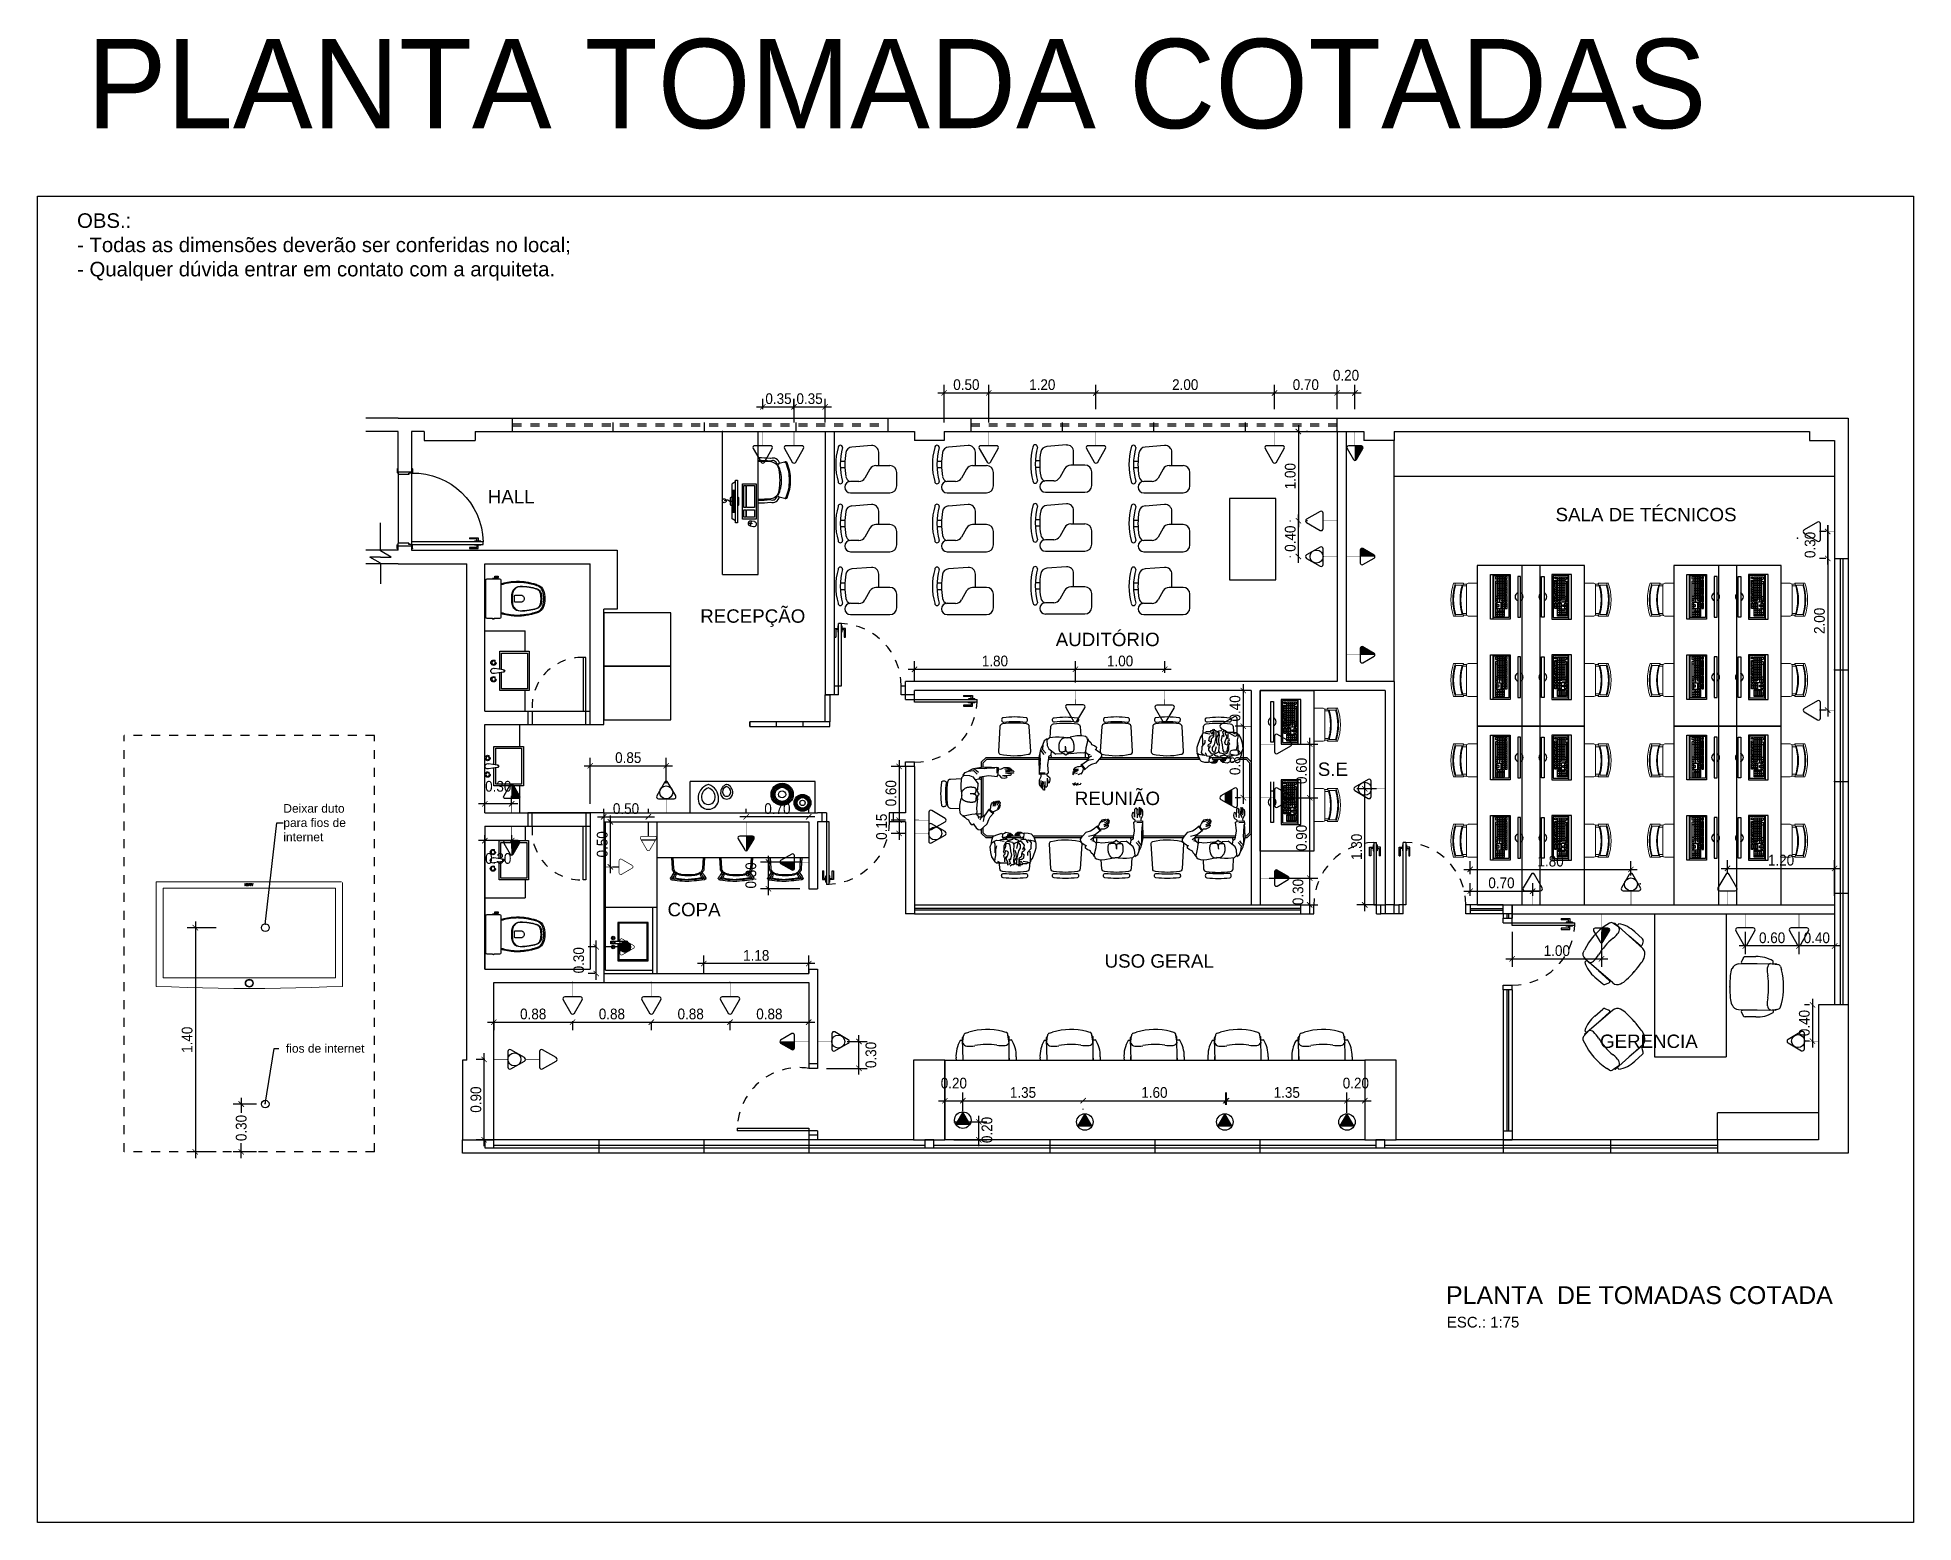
# Model space of a CAD drawing. Header units: millimetres. Extents: x 7034 to 7235, y -465 to -380.
# Drawn here: x 7124.19 to 7145.19, y -417 to -400.37 of the extents above; entities that cross this region are included whole.
import ezdxf

# ---------------------------------------------------------------- set-up
doc = ezdxf.new("R2010")
doc.units = ezdxf.units.MM
doc.header["$LTSCALE"] = 0.005
for name, pattern in [('CONTINUO', [0]), ('DASHED', [19.05, 12.7, -6.35]), ('HIDDEN', [0.375, 0.25, -0.125])]:
    doc.linetypes.add(name, pattern=pattern)
doc.layers.get('0').update_dxf_attribs({"linetype": 'CONTINUO'})
doc.layers.get('DEFPOINTS').update_dxf_attribs({"linetype": 'CONTINUO', "lineweight": 15})
for name, color, linetype in [('- COTAS', 12, 'Continuous'), ('- LAYOUT', 7, 'Continuous'), ('- TEXTOS', 7, 'Continuous'), ('0-COTAS', 12, 'Continuous'), ('0-TOMADAS', 12, 'Continuous'), ('252', 252, 'Continuous'), ('A-05', 5, 'Continuous'), ('ALV_5', 5, 'Continuous'), ('ARQ-PEITORIAL', 4, 'Continuous'), ('ARQ_ALVENARIA', 6, 'Continuous'), ('ARQ_BLK_ESQUADR', 1, 'Continuous'), ('ARQ_ESQUADRIA', 5, 'Continuous'), ('ARQ_JANELAALTA', 150, 'DASHED'), ('ARQ_MOBILIARIO 1', 8, 'Continuous'), ('ARQ_MOBILIARIO 2', 252, 'Continuous'), ('ARQ_SOLEIRA', 250, 'CONTINUO'), ('ARQ_TXT_AMBIENTE', 3, 'Continuous'), ('EMBUTIDO GESSO', 6, 'Continuous'), ('JANELA', 10, 'Continuous'), ('NN_PISO', 8, 'Continuous'), ('PORTA', 2, 'Continuous'), ('TEXTO - GERAL', 162, 'Continuous')]:
    doc.layers.add(name, color=color, linetype=linetype)
for name, color, linetype, lineweight in [('0-LAYOUT', 250, 'Continuous', 25), ('ARQ MOBILIÁRIO', 251, 'Continuous', 15), ('ARQ-TXT-GER', 250, 'Continuous', 25), ('TEXTO', 7, 'Continuous', 15)]:
    doc.layers.add(name, color=color, linetype=linetype, lineweight=lineweight)
doc.styles.add('25', font='ARIALN.TTF', dxfattribs={"height": 0.05})
doc.styles.add('ARIAL', font='arial.ttf', dxfattribs={"height": 2.5})
doc.styles.add('ARQ', font='arial.ttf', dxfattribs={"width": 0.9})
doc.styles.add('geometric', font='')
doc.styles.get("Standard").update_dxf_attribs({"font": 'arial.ttf'})
doc.styles.get('geometric').set_extended_font_data('Geometr415 Blk BT')
doc.dimstyles.new('1-50', dxfattribs={"dimtxt": 0.12, "dimasz": 0.06, "dimexe": 0.09, "dimexo": 0.1, "dimgap": 0.03, "dimtad": 1, "dimzin": 0, "dimdsep": 46, "dimtxsty": 'ARQ', "dimblk": 'ARCHTICK', "dimcen": 0, "dimdle": 0.07, "dimclrd": 1, "dimclre": 1, "dimclrt": 7, "dimadec": 0, "dimazin": 0, "dimtm": 1e-09, "dimtfac": 1, "dimtofl": 0, "dimtmove": 2, "dimatfit": 3, "dimldrblk": 'ARCHTICK', "dimfxl": 1, "dimtolj": 1, "dimtzin": 0, "dimlwd": -1, "dimlwe": -1, "dimarcsym": 0})
doc.dimstyles.new('25', dxfattribs={"dimscale": 0, "dimtxt": 0.05, "dimasz": 0.01, "dimexe": 0.05, "dimexo": 0.05, "dimgap": 0.002, "dimtad": 0, "dimdec": 0, "dimlfac": 100, "dimzin": 0, "dimdsep": 46, "dimtxsty": '25', "dimblk": 'DOT', "dimcen": 0.01, "dimclrd": 1, "dimclre": 1, "dimclrt": 1, "dimadec": 0, "dimazin": 0, "dimtfac": 1, "dimtdec": 0, "dimtofl": 0, "dimtmove": 2, "dimatfit": 2, "dimldrblk": 'DOT', "dimfxl": 0.05, "dimtolj": 1, "dimtzin": 0, "dimlwd": -1, "dimarcsym": 0})
pattern_1 = [(0, (4e-07, -1.7556), (0, 6.985), [5.08, -1.905]), (90, (4e-07, -1.7556), (-6.985, 4e-16), [5.08, -1.905])]
pattern_2 = [(0, (21.65, -0.508), (0, 6.985), [5.08, -1.905]), (90, (21.65, -0.508), (-6.985, 4e-16), [5.08, -1.905])]
pattern_3 = [(0, (0, 0), (0, 6.985), [5.08, -1.905]), (90, (0, 0), (-6.985, 4e-16), [5.08, -1.905])]

msp = doc.modelspace()

# ---------------------------------------------------------------- texts
at = {"layer": '0-COTAS', "color": 7, "char_height": 0.096, "attachment_point": 4, "style": '25'}
for s, insert, width in [('{\\fArial|b0|i0|c0|p34;Deixar duto para fios de internet}', (7126.938, -409.163), 0.88115), ('{\\fArial|b0|i0|c0|p34;fios de internet}', (7126.967, -411.69), 0.98735)]:
    msp.add_mtext(s, dxfattribs=dict(at, insert=insert, width=width))
at = {"layer": 'ARQ-PEITORIAL', "insert": (7124.739, -400.387), "char_height": 1, "attachment_point": 1, "style": 'geometric'}
msp.add_mtext_dynamic_manual_height_columns('PLANTA TOMADA COTADAS', width=18.47111, gutter_width=12.5, heights=[0], dxfattribs=at)
at = {"layer": 'ARQ-TXT-GER', "insert": (7124.629, -402.34), "char_height": 0.16293, "width": 6.25452, "attachment_point": 1, "style": 'ARIAL'}
msp.add_mtext('OBS.:\\P- Todas as dimensões deverão ser conferidas no local;\\P- Qualquer dúvida entrar em contato com a arquiteta.', dxfattribs=at)
at = {"layer": 'ARQ_TXT_AMBIENTE'}
msp.add_text('    RECEPÇÃO', height=0.15, dxfattribs=at).set_placement((7131.372, -406.924))
at = {"layer": 'ARQ_TXT_AMBIENTE', "char_height": 0.15, "attachment_point": 1}
for s, width, insert in [('\\pi0.98846;    HALL', 2.72651, (7128.005, -405.438)), ('    SALA DE TÉCNICOS  ', 2.27425, (7140.947, -405.638)), ('\\pi0.66943;    AUDITÓRIO ', 2.72651, (7134.682, -407.036)), (' S.E', 1.65266, (7138.46, -408.489)), ('    COPA', 2.72651, (7131.006, -410.06)), ('\\pi0.50039; USO GERAL', 2.27425, (7135.573, -410.636)), ('\\pi0.59529;GERENCIA', 2.27425, (7141.082, -411.535))]:
    msp.add_mtext_dynamic_manual_height_columns(s, width=width, gutter_width=12.5, heights=[0], dxfattribs=dict(at, insert=insert))
at = {"layer": 'ARQ_TXT_AMBIENTE'}
note = msp.add_mtext_dynamic_manual_height_columns('\\pi0.77415;    REUNIÃO\\P\\pi1.36325;', width=2.72651, gutter_width=0, heights=[0.185, 0], dxfattribs=dict(at, insert=(7134.791, -408.815), char_height=0.15, attachment_point=1))
for column, words in zip(note.columns.linked_columns, ['\\pi1.36325;']):
    column.text = words
at = {"layer": 'TEXTO', "attachment_point": 1}
for s, width, insert, char_height in [('PLANTA  DE TOMADAS COTADA', 4.52149, (7139.953, -414.352), 0.2), ('ESC.: 1:75', 3.13121, (7139.963, -414.695), 0.12)]:
    msp.add_mtext_dynamic_manual_height_columns(s, width=width, gutter_width=12.5, heights=[0], dxfattribs=dict(at, insert=insert, char_height=char_height))

# ---------------------------------------------------------------- blocks, each defined once
blk = doc.blocks.new('_DOT')
at = {"color": 0, "linetype": 'ByBlock'}
blk.add_line((-0.5, 0), (-1, 0), dxfattribs=at)
at = {"color": 0, "linetype": 'ByBlock', "const_width": 0.5}
blk.add_lwpolyline([(-0.25, 0, 1), (0.25, 0, 1)], format="xyb", close=True, dxfattribs=at)
blk = doc.blocks.new('_ArchTick')
at = {"color": 0, "linetype": 'ByBlock', "const_width": 0.15}
blk.add_lwpolyline([(-0.5, -0.5), (0.5, 0.5)], dxfattribs=at)
blk = doc.blocks.new('*D18')
at = {"layer": 'DEFPOINTS', "color": 0, "transparency": 16777216}
for p in [(7126.287, -410.338), (7125.953, -412.849), (7126.287, -412.849)]:
    blk.add_point(p, dxfattribs=at)
at = {"layer": 'EMBUTIDO GESSO', "color": 1, "transparency": 16777216}
for p, q in [((7126.187, -410.338), (7125.863, -410.338)), ((7125.953, -410.268), (7125.953, -412.919)), ((7126.187, -412.849), (7125.863, -412.849))]:
    blk.add_line(p, q, dxfattribs=at)
at = {"layer": 'EMBUTIDO GESSO', "color": 1, "transparency": 16777216, "xscale": 0.06, "yscale": 0.06, "zscale": 0.06}
for p, rotation in [((7125.953, -410.338), 90), ((7125.953, -412.849), 270)]:
    blk.add_blockref('_ArchTick', p, dxfattribs=dict(at, rotation=rotation))
at = {"layer": 'EMBUTIDO GESSO', "color": 7, "transparency": 16777216, "insert": (7125.861, -411.593), "char_height": 0.12, "attachment_point": 5, "rotation": 90, "style": 'ARQ'}
blk.add_mtext('\\A1;1.40', dxfattribs=at)
blk = doc.blocks.new('*D19')
at = {"layer": 'DEFPOINTS', "color": 0, "transparency": 16777216}
for p in [(7126.736, -412.313), (7126.467, -412.849), (7126.736, -412.849)]:
    blk.add_point(p, dxfattribs=at)
at = {"layer": 'EMBUTIDO GESSO', "color": 1, "transparency": 16777216}
for p, q in [((7126.636, -412.313), (7126.377, -412.313)), ((7126.467, -412.243), (7126.467, -412.411)), ((7126.636, -412.849), (7126.377, -412.849)), ((7126.467, -412.919), (7126.467, -412.751))]:
    blk.add_line(p, q, dxfattribs=at)
at = {"layer": 'EMBUTIDO GESSO', "color": 1, "transparency": 16777216, "xscale": 0.06, "yscale": 0.06, "zscale": 0.06}
for p, rotation in [((7126.467, -412.313), 90), ((7126.467, -412.849), 270)]:
    blk.add_blockref('_ArchTick', p, dxfattribs=dict(at, rotation=rotation))
at = {"layer": 'EMBUTIDO GESSO', "color": 7, "transparency": 16777216, "insert": (7126.467, -412.581), "char_height": 0.12, "attachment_point": 5, "rotation": 90, "style": 'ARQ'}
blk.add_mtext('\\A1;0.30', dxfattribs=at)
blk = doc.blocks.new('12110333')
at = {"layer": 'PORTA', "color": 1}
for p, q in [((-0.031, 0.746), (0.008, 0.746)), ((-0.031, 0.648), (-0.031, 0.746)), ((-0.017, 0.648), (-0.031, 0.648)), ((-0.017, 0.732), (-0.017, 0.662)), ((0.008, 0.732), (-0.017, 0.732)), ((-0.017, 0.662), (-0.017, 0.648)), ((-0.017, 0.662), (-0.017, 0.662)), ((0.008, 0.774), (0.015, 0.774)), ((0.008, 0.774), (0.008, 0.704)), ((0.008, 0.704), (0.015, 0.704)), ((0.052, 0.774), (0.045, 0.774)), ((0.052, 0.704), (0.045, 0.704)), ((0.052, 0.774), (0.052, 0.704)), ((0.091, 0.746), (0.052, 0.746)), ((0.052, 0.732), (0.077, 0.732)), ((0.077, 0.732), (0.077, 0.662)), ((0.077, 0.662), (0.077, 0.662)), ((0.077, 0.662), (0.077, 0.648)), ((0.091, 0.648), (0.077, 0.648)), ((0.091, 0.648), (0.091, 0.746)), ((0.815, 0), (0.015, 0)), ((0.8, -0.15), (0.03, -0.15))]:
    blk.add_line(p, q, dxfattribs=at)
at = {"layer": 'PORTA'}
for p, q in [((-0.035, 0.005), (-0.035, 0)), ((-0.03, 0.01), (0.01, 0.01)), ((0, 0), (0.015, 0)), ((0.015, 0), (0.015, -0.03)), ((0.815, 0.005), (0.815, 0)), ((0.83, 0), (0.815, 0)), ((0.815, 0), (0.815, -0.03)), ((0.86, 0.01), (0.82, 0.01)), ((0.865, 0.005), (0.865, 0)), ((-0.035, -0.15), (-0.035, -0.15)), ((-0.035, -0.15), (-0.035, -0.155)), ((-0.03, -0.16), (0.01, -0.16)), ((0, -0.15), (0.03, -0.15)), ((0.03, -0.03), (0.015, -0.03)), ((0.015, -0.03), (0.03, -0.03)), ((0.015, -0.15), (0.015, -0.155)), ((0.03, -0.03), (0.03, -0.15)), ((0.815, -0.03), (0.8, -0.03)), ((0.8, -0.03), (0.815, -0.03)), ((0.8, -0.03), (0.8, -0.15)), ((0.83, -0.15), (0.8, -0.15)), ((0.815, -0.15), (0.815, -0.155)), ((0.86, -0.16), (0.82, -0.16)), ((0.865, -0.15), (0.865, -0.155)), ((0.865, -0.15), (0.865, -0.15))]:
    blk.add_line(p, q, dxfattribs=at)
at = {"layer": 'PORTA', "color": 3}
blk.add_lwpolyline([(0.015, 0), (0.015, 0.8), (0.045, 0.8), (0.045, 0)], close=True, dxfattribs=at)
at = {"layer": 'PORTA', "color": 1}
blk.add_arc((0.03, 0.015), 0.785, 358.9053, 88.9053, dxfattribs=at)
at = {"layer": 'PORTA'}
for centre, start, end in [((-0.03, 0.005), 90, 180), ((0.01, 0.005), 0, 90), ((0.82, 0.005), 90, 180), ((0.86, 0.005), 0, 90), ((-0.03, -0.155), 180, 270), ((0.01, -0.155), 270, 0), ((0.82, -0.155), 180, 270), ((0.86, -0.155), 270, 0)]:
    blk.add_arc(centre, 0.005, start, end, dxfattribs=at)
blk = doc.blocks.new('vafres')
at = {"lineweight": 13, "ltscale": 0.2}
for p, q in [((2157.847, 914.648), (2157.847, 914.535)), ((2157.868, 914.552), (2157.868, 914.624)), ((2158.196, 914.552), (2158.196, 914.624)), ((2158.216, 914.648), (2158.216, 914.535)), ((2157.847, 914.484), (2157.847, 914.381)), ((2157.857, 914.539), (2157.857, 914.502)), ((2158.196, 914.504), (2157.868, 914.504)), ((2157.878, 914.504), (2157.878, 914.545)), ((2158.186, 914.504), (2158.186, 914.545)), ((2158.206, 914.539), (2158.206, 914.502)), ((2158.216, 914.484), (2158.216, 914.381))]:
    blk.add_line(p, q, dxfattribs=at)
for centre, radius, start, end in [((2158.032, 914.109), 0.569, 71.0753, 108.9246), ((2158.032, 914.089), 0.569, 71.0753, 108.9246), ((2158.032, 913.997), 0.569, 71.0753, 108.9246), ((2158.032, 914.079), 0.569, 73.2016, 106.7984), ((2158.032, 914.079), 0.569, 73.2016, 106.7984), ((2158.032, 914.007), 0.569, 73.2016, 106.7984), ((2157.868, 914.484), 0.0205, 90, 180), ((2158.196, 914.484), 0.0205, 360, 90)]:
    blk.add_arc(centre, radius, start, end, dxfattribs=at)
blk = doc.blocks.new('A$C778229A4')
at = {"layer": '0-LAYOUT', "linetype": 'Continuous'}
for p, q in [((557, 738), (252, 714)), ((671, 423), (671, 632)), ((72, 494), (142, 494)), ((142, 388), (72, 388)), ((534, 370), (454, 230)), ((847, 423), (626, 423)), ((953, 106), (953, 318)), ((362, 176), (230, 176)), ((230, 0), (847, 0))]:
    blk.add_line(p, q, dxfattribs=at)
for centre, radius, start, end in [((1004, 441), 1004, 164.7235, 195.2765), ((71, 706), 35.3, 0, 180), ((1075, 441), 1004, 164.7235, 195.2765), ((1284, 441), 1143, 170.4765, 189.5235), ((261, 609), 106, 94.3987, 168.3055), ((565, 632), 106, 0, 94.3987), ((626, 318), 106, 90, 150.2551), ((847, 318), 106, 0, 90), ((71, 176), 35.3, 180, 0), ((230, 88), 88.2, 90, 270), ((261, 273), 106, 191.6945, 247.1849), ((362, 282), 106, 270, 330.2551), ((847, 106), 106, 270, 0)]:
    blk.add_arc(centre, radius, start, end, dxfattribs=at)
blk = doc.blocks.new('cbtorb2')
at = {"layer": '252'}
for p, q in [((-0.01, -0.09), (-0.024, -0.008)), ((-0.009, -0.097), (-0.01, -0.09)), ((0.009, -0.097), (0.01, -0.09)), ((0.01, -0.09), (0.024, -0.008))]:
    blk.add_line(p, q, dxfattribs=at)
for centre in [(-0.077, 0), (0.077, 0)]:
    blk.add_circle(centre, 0.017, dxfattribs=at)
for centre, radius, start, end in [((-0.077, 0), 0.025, 341.1513, 198.8487), ((0, 0), 0.025, 341.1513, 198.8487), ((0.077, 0), 0.025, 341.1513, 198.8487), ((-0.077, 0), 0.025, 198.8487, 216.2316), ((-0.093, -0.032), 0.0177, 22.7472, 105.6562), ((-0.077, 0), 0.025, 272.1718, 341.1513), ((0, -0.094), 0.0106, 161.2845, 18.7155), ((0, -0.092), 0.0103, 210.8046, 329.1954), ((0.077, 0), 0.025, 198.8487, 216.2316), ((0.062, -0.032), 0.0177, 22.7472, 105.6562), ((0.077, 0), 0.025, 272.1718, 341.1513)]:
    blk.add_arc(centre, radius, start, end, dxfattribs=at)
blk = doc.blocks.new('Baci01p')
for points in [[(0.17, 0), (0.17, 0.205, 0.059373), (0.169, 0.21, 0.333509), (0.154, 0.222), (0.135, 0.222), (0.104, 0.222), (0.094, 0.222), (0.094, 0.225, 0.252251), (0.094, 0.225, 0.160103), (0.085, 0.228, 0.160103), (0.076, 0.225, 0.252251), (0.076, 0.225), (0.076, 0.222), (0.017, 0.222, 0.327853), (0, 0.207, 0.087637), (0, 0.204), (0, 0), (0, -0.204, 0.087637), (0, -0.207, 0.327853), (0.017, -0.222), (0.076, -0.222), (0.076, -0.225, 0.252251), (0.076, -0.225, 0.160103), (0.085, -0.228, 0.160103), (0.094, -0.225, 0.252251), (0.094, -0.225), (0.094, -0.222), (0.104, -0.222), (0.104, -0.236), (0.102, -0.236), (0.102, -0.252), (0.12, -0.252), (0.138, -0.252), (0.138, -0.236), (0.135, -0.236), (0.135, -0.222), (0.154, -0.222, 0.333509), (0.169, -0.21, 0.059373), (0.17, -0.205)], [(0.291, 0, 0.041331), (0.296, -0.061, 0.129345), (0.313, -0.104, 0.234638), (0.385, -0.14, 0.044666), (0.486, -0.132, 0.031515), (0.566, -0.114, 0.151063), (0.599, -0.095, 0.148094), (0.619, -0.059, 0.031073), (0.621, -0.045, 0.035055), (0.626, 0, 0.035055), (0.621, 0.045, 0.031073), (0.619, 0.059, 0.148094), (0.599, 0.095, 0.151063), (0.566, 0.114, 0.031515), (0.486, 0.132, 0.044666), (0.385, 0.14, 0.234638), (0.313, 0.104, 0.129345), (0.296, 0.061, 0.041331)], [(0.297, 0, -0.041434), (0.301, 0.06, -0.129651), (0.317, 0.1, -0.234583), (0.385, 0.134, -0.044678), (0.485, 0.126, -0.031614), (0.565, 0.108, -0.152477), (0.595, 0.091, -0.148725), (0.613, 0.057, -0.031624), (0.615, 0.044, -0.035113), (0.619, 0, -0.035113), (0.615, -0.044, -0.031624), (0.613, -0.057, -0.148725), (0.595, -0.091, -0.152477), (0.565, -0.108, -0.031614), (0.485, -0.126, -0.044678), (0.385, -0.134, -0.234583), (0.317, -0.1, -0.129651), (0.301, -0.06, -0.041434)], [(0.391, -0.04, 0.164444), (0.415, -0.032, 0.245936), (0.43, 0, 0.245936), (0.415, 0.032, 0.164444), (0.391, 0.04), (0.326, 0.04, 0.108885), (0.326, -0.04)]]:
    blk.add_lwpolyline(points, format="xyb", close=True)
for points in [[(0.076, 0.222), (0.094, 0.222)], [(0.093, 0.225), (0.085, 0.225), (0.077, 0.225)], [(0.076, -0.222), (0.094, -0.222)], [(0.093, -0.225), (0.085, -0.225), (0.077, -0.225)], [(0.104, -0.222), (0.135, -0.222)], [(0.104, -0.236), (0.12, -0.236), (0.135, -0.236)]]:
    blk.add_lwpolyline(points)
for points in [[(0.17, -0.167, -0.003882), (0.205, -0.177, 0.024258), (0.285, -0.191, 0.02486), (0.335, -0.194, 0.033324), (0.385, -0.194, 0.02486), (0.425, -0.191, 0.012268), (0.475, -0.184, 0.015806), (0.525, -0.172, 0.026699), (0.575, -0.157, 0.021919), (0.595, -0.149, 0.174675), (0.643, -0.1, 0.045452), (0.653, -0.07, 0.022856), (0.656, -0.057, 0.041289), (0.66, -0.03, 0.052091), (0.661, -0.023, 0.04333), (0.661, 0, 0.04333), (0.661, 0.023, 0.052091), (0.66, 0.03, 0.041289), (0.656, 0.057, 0.022856), (0.653, 0.07, 0.045452), (0.643, 0.1, 0.174675), (0.595, 0.149, 0.021919), (0.575, 0.157, 0.026699), (0.525, 0.172, 0.015806), (0.475, 0.184, 0.012268), (0.425, 0.191, 0.02486), (0.385, 0.194, 0.033324), (0.335, 0.194, 0.02486), (0.285, 0.191, 0.024258), (0.205, 0.177, -0.003882), (0.17, 0.167)], [(0.173, 0.155, 0.003849), (0.208, 0.165, -0.027799), (0.298, 0.18, -0.018883), (0.336, 0.183, -0.033646), (0.384, 0.182, -0.016781), (0.411, 0.18, -0.015438), (0.473, 0.172, -0.023716), (0.546, 0.154, -0.013571), (0.571, 0.146, -0.02186), (0.59, 0.139, -0.173345), (0.633, 0.095, -0.045814), (0.641, 0.067, -0.024058), (0.644, 0.055, -0.042614), (0.648, 0.029, -0.066108), (0.649, 0.023, -0.047154), (0.649, 0, -0.047154), (0.649, -0.023, -0.066108), (0.648, -0.029, -0.042614), (0.644, -0.055, -0.024058), (0.641, -0.067, -0.045814), (0.633, -0.095, -0.173345), (0.59, -0.139, -0.02186), (0.571, -0.146, -0.013571), (0.546, -0.154, -0.023716), (0.473, -0.172, -0.015438), (0.411, -0.18, -0.016781), (0.384, -0.182, -0.033646), (0.336, -0.183, -0.018883), (0.298, -0.18, -0.027799), (0.208, -0.165, 0.003849), (0.173, -0.155)]]:
    blk.add_lwpolyline(points, format="xyb")
blk = doc.blocks.new('TOMADA-H30')
blk.add_lwpolyline([(-0.108, 0.196), (0.108, 0.196, 0.57735), (0.132, 0.237), (0.024, 0.425, 0.57735), (-0.024, 0.425), (-0.132, 0.237, 0.57735)], format="xyb", close=True)
at = {"const_width": 0.005}
blk.add_lwpolyline([(0, 0.196), (0, 0)], dxfattribs=at)
blk = doc.blocks.new('2541982')
at = {"layer": '0-TOMADAS', "xscale": 0.6451236243583418, "yscale": 0.6451236243583418, "zscale": 0.6451236243583418, "rotation": 270}
blk.add_blockref('TOMADA-H30', (3218.852, 1440.968), dxfattribs=at)
blk = doc.blocks.new('TOMADA-H115')
blk.add_lwpolyline([(-0.066, 0.146), (0.066, 0.146, 0.57735), (0.081, 0.172), (0.015, 0.286, 0.57735), (-0.015, 0.286), (-0.081, 0.172, 0.57735)], format="xyb", close=True)
blk.add_lwpolyline([(-0.066, 0.146), (0.066, 0.146, 0.57735), (0.081, 0.172), (0.015, 0.286, 0.57735), (-0.015, 0.286), (-0.081, 0.172, 0.57735)], format="xyb", close=True)
at = {"const_width": 0.00374}
blk.add_lwpolyline([(0, 0.294), (0, 0)], dxfattribs=at)
for points in [[(-0.066, 0.146), (-0.081, 0.172), (0, 0.146), (0, 0.294)], [(-0.081, 0.172), (0, 0.294), (-0.015, 0.286)], [(-0.081, 0.155), (-0.081, 0.172), (-0.083, 0.164)], [(-0.083, 0.164), (-0.081, 0.172), (-0.082, 0.168)], [(-0.081, 0.155), (-0.083, 0.164), (-0.083, 0.16)], [(-0.066, 0.146), (-0.081, 0.172), (-0.081, 0.155)], [(-0.081, 0.155), (-0.066, 0.146), (-0.074, 0.148)], [(-0.081, 0.155), (-0.074, 0.148), (-0.078, 0.151)], [(-0.074, 0.148), (-0.066, 0.146), (-0.07, 0.147)]]:
    blk.add_solid(points)
blk = doc.blocks.new('TOMADA-H150')
blk.add_hatch(color=256).paths.add_polyline_path([(0.039, 0.238), (-0.039, 0.238), (-0.073, 0.18), (0.073, 0.18)])
for p, q in [((-0.073, 0.18), (0.073, 0.18)), ((-0.039, 0.238), (0.039, 0.238))]:
    blk.add_line(p, q)
blk.add_lwpolyline([(-0.071, 0.128), (0.071, 0.128, 0.57735), (0.087, 0.156), (0.016, 0.279, 0.57735), (-0.016, 0.279), (-0.087, 0.156, 0.57735)], format="xyb", close=True)
blk.add_lwpolyline([(-0.071, 0.128), (0.071, 0.128, 0.57735), (0.087, 0.156), (0.016, 0.279, 0.57735), (-0.016, 0.279), (-0.087, 0.156, 0.57735)], format="xyb", close=True)
at = {"const_width": 0.00328}
blk.add_lwpolyline([(0, 0.128), (0, 0)], dxfattribs=at)
blk = doc.blocks.new('A$C133811AD')
at = {"layer": 'ARQ_ESQUADRIA'}
for p, q in [((0.655, 1.347), (0.694, 1.347)), ((0.655, 1.249), (0.655, 1.347)), ((0.694, 1.333), (0.669, 1.333)), ((0.669, 1.333), (0.669, 1.263)), ((0.669, 1.263), (0.669, 1.263)), ((0.669, 1.263), (0.669, 1.249)), ((0.694, 1.375), (0.694, 1.305)), ((0.694, 1.375), (0.701, 1.375)), ((0.694, 1.305), (0.701, 1.305)), ((0.731, 1.401), (0.701, 1.401)), ((0.701, 0.701), (0.701, 1.401)), ((0.731, 1.401), (0.731, 0.701)), ((0.738, 1.375), (0.731, 1.375)), ((0.738, 1.305), (0.731, 1.305)), ((0.738, 1.375), (0.738, 1.305)), ((0.777, 1.347), (0.738, 1.347)), ((0.738, 1.333), (0.763, 1.333)), ((0.763, 1.333), (0.763, 1.263)), ((0.763, 1.263), (0.763, 1.249)), ((0.763, 1.263), (0.763, 1.263)), ((0.777, 1.249), (0.777, 1.347)), ((0.655, 1.249), (0.669, 1.249)), ((0.763, 1.249), (0.777, 1.249)), ((0.701, 0.701), (0.651, 0.701)), ((0.701, 0.601), (0.701, 0.701)), ((0.731, 0.701), (0.701, 0.701)), ((1.401, 0.601), (1.401, 0.701)), ((1.451, 0.701), (1.401, 0.701)), ((0.701, 0.601), (0.651, 0.601)), ((1.451, 0.601), (1.401, 0.601))]:
    blk.add_line(p, q, dxfattribs=at)
at = {"layer": 'ARQ_JANELAALTA'}
blk.add_arc((0.701, 0.701), 0.701, 0, 87.4911, dxfattribs=at)
blk = doc.blocks.new('*D60')
at = {"layer": '- COTAS', "color": 1, "transparency": 16777216}
for p, q in [((7132.654, -404.533), (7132.654, -404.417)), ((7133.004, -404.683), (7133.004, -404.417)), ((7132.584, -404.507), (7133.074, -404.507))]:
    blk.add_line(p, q, dxfattribs=at)
at = {"layer": 'DEFPOINTS', "color": 0, "transparency": 16777216}
for p in [(7132.654, -404.633), (7133.004, -404.507), (7133.004, -404.783)]:
    blk.add_point(p, dxfattribs=at)
at = {"layer": '- COTAS', "color": 1, "transparency": 16777216, "xscale": 0.06, "yscale": 0.06, "zscale": 0.06, "rotation": 180}
blk.add_blockref('_ArchTick', (7132.654, -404.507), dxfattribs=at)
at = {"layer": '- COTAS', "color": 1, "transparency": 16777216, "xscale": 0.06, "yscale": 0.06, "zscale": 0.06}
blk.add_blockref('_ArchTick', (7133.004, -404.507), dxfattribs=at)
at = {"layer": '- COTAS', "color": 7, "transparency": 16777216, "insert": (7132.829, -404.416), "char_height": 0.12, "attachment_point": 5, "style": 'ARQ'}
blk.add_mtext('\\A1;0.35', dxfattribs=at)
blk = doc.blocks.new('*D61')
at = {"layer": '- COTAS', "color": 1, "transparency": 16777216}
for p, q in [((7134.264, -404.351), (7134.904, -404.351)), ((7134.334, -404.683), (7134.334, -404.261)), ((7134.834, -404.683), (7134.834, -404.261))]:
    blk.add_line(p, q, dxfattribs=at)
at = {"layer": 'DEFPOINTS', "color": 0, "transparency": 16777216}
for p in [(7134.834, -404.351), (7134.334, -404.783), (7134.834, -404.783)]:
    blk.add_point(p, dxfattribs=at)
at = {"layer": '- COTAS', "color": 1, "transparency": 16777216, "xscale": 0.06, "yscale": 0.06, "zscale": 0.06, "rotation": 180}
blk.add_blockref('_ArchTick', (7134.334, -404.351), dxfattribs=at)
at = {"layer": '- COTAS', "color": 1, "transparency": 16777216, "xscale": 0.06, "yscale": 0.06, "zscale": 0.06}
blk.add_blockref('_ArchTick', (7134.834, -404.351), dxfattribs=at)
at = {"layer": '- COTAS', "color": 7, "transparency": 16777216, "insert": (7134.584, -404.259), "char_height": 0.12, "attachment_point": 5, "style": 'ARQ'}
blk.add_mtext('\\A1;0.50', dxfattribs=at)
blk = doc.blocks.new('*D62')
at = {"layer": '- COTAS', "color": 1, "transparency": 16777216}
for p, q in [((7134.764, -404.351), (7136.104, -404.351)), ((7134.834, -404.683), (7134.834, -404.261)), ((7136.034, -404.533), (7136.034, -404.261))]:
    blk.add_line(p, q, dxfattribs=at)
at = {"layer": 'DEFPOINTS', "color": 0, "transparency": 16777216}
for p in [(7136.034, -404.351), (7136.034, -404.633), (7134.834, -404.783)]:
    blk.add_point(p, dxfattribs=at)
at = {"layer": '- COTAS', "color": 1, "transparency": 16777216, "xscale": 0.06, "yscale": 0.06, "zscale": 0.06, "rotation": 180}
blk.add_blockref('_ArchTick', (7134.834, -404.351), dxfattribs=at)
at = {"layer": '- COTAS', "color": 1, "transparency": 16777216, "xscale": 0.06, "yscale": 0.06, "zscale": 0.06}
blk.add_blockref('_ArchTick', (7136.034, -404.351), dxfattribs=at)
at = {"layer": '- COTAS', "color": 7, "transparency": 16777216, "insert": (7135.434, -404.259), "char_height": 0.12, "attachment_point": 5, "style": 'ARQ'}
blk.add_mtext('\\A1;1.20', dxfattribs=at)
blk = doc.blocks.new('*D63')
at = {"layer": '- COTAS', "color": 1, "transparency": 16777216}
for p, q in [((7135.964, -404.351), (7138.104, -404.351)), ((7136.034, -404.533), (7136.034, -404.261)), ((7138.034, -404.533), (7138.034, -404.261))]:
    blk.add_line(p, q, dxfattribs=at)
at = {"layer": 'DEFPOINTS', "color": 0, "transparency": 16777216}
for p in [(7138.034, -404.351), (7136.034, -404.633), (7138.034, -404.633)]:
    blk.add_point(p, dxfattribs=at)
at = {"layer": '- COTAS', "color": 1, "transparency": 16777216, "xscale": 0.06, "yscale": 0.06, "zscale": 0.06, "rotation": 180}
blk.add_blockref('_ArchTick', (7136.034, -404.351), dxfattribs=at)
at = {"layer": '- COTAS', "color": 1, "transparency": 16777216, "xscale": 0.06, "yscale": 0.06, "zscale": 0.06}
blk.add_blockref('_ArchTick', (7138.034, -404.351), dxfattribs=at)
at = {"layer": '- COTAS', "color": 7, "transparency": 16777216, "insert": (7137.034, -404.259), "char_height": 0.12, "attachment_point": 5, "style": 'ARQ'}
blk.add_mtext('\\A1;2.00', dxfattribs=at)
blk = doc.blocks.new('*D64')
at = {"layer": '- COTAS', "color": 1, "transparency": 16777216}
for p, q in [((7137.964, -404.351), (7138.804, -404.351)), ((7138.034, -404.533), (7138.034, -404.261)), ((7138.734, -404.533), (7138.734, -404.261))]:
    blk.add_line(p, q, dxfattribs=at)
at = {"layer": 'DEFPOINTS', "color": 0, "transparency": 16777216}
for p in [(7138.734, -404.351), (7138.034, -404.633), (7138.734, -404.633)]:
    blk.add_point(p, dxfattribs=at)
at = {"layer": '- COTAS', "color": 1, "transparency": 16777216, "xscale": 0.06, "yscale": 0.06, "zscale": 0.06, "rotation": 180}
blk.add_blockref('_ArchTick', (7138.034, -404.351), dxfattribs=at)
at = {"layer": '- COTAS', "color": 1, "transparency": 16777216, "xscale": 0.06, "yscale": 0.06, "zscale": 0.06}
blk.add_blockref('_ArchTick', (7138.734, -404.351), dxfattribs=at)
at = {"layer": '- COTAS', "color": 7, "transparency": 16777216, "insert": (7138.384, -404.259), "char_height": 0.12, "attachment_point": 5, "style": 'ARQ'}
blk.add_mtext('\\A1;0.70', dxfattribs=at)
blk = doc.blocks.new('*D65')
at = {"layer": '- COTAS', "color": 1, "transparency": 16777216}
for p, q in [((7138.664, -404.351), (7139.004, -404.351)), ((7138.734, -404.533), (7138.734, -404.261)), ((7138.934, -404.533), (7138.934, -404.261))]:
    blk.add_line(p, q, dxfattribs=at)
at = {"layer": 'DEFPOINTS', "color": 0, "transparency": 16777216}
for p in [(7138.934, -404.351), (7138.734, -404.633), (7138.934, -404.633)]:
    blk.add_point(p, dxfattribs=at)
at = {"layer": '- COTAS', "color": 1, "transparency": 16777216, "xscale": 0.06, "yscale": 0.06, "zscale": 0.06, "rotation": 180}
blk.add_blockref('_ArchTick', (7138.734, -404.351), dxfattribs=at)
at = {"layer": '- COTAS', "color": 1, "transparency": 16777216, "xscale": 0.06, "yscale": 0.06, "zscale": 0.06}
blk.add_blockref('_ArchTick', (7138.934, -404.351), dxfattribs=at)
at = {"layer": '- COTAS', "color": 7, "transparency": 16777216, "insert": (7138.834, -404.154), "char_height": 0.12, "attachment_point": 5, "style": 'ARQ'}
blk.add_mtext('\\A1;0.20', dxfattribs=at)
blk = doc.blocks.new('*D66')
at = {"layer": '- COTAS', "color": 1, "transparency": 16777216}
for p, q in [((7144.204, -405.903), (7144.136, -405.903)), ((7144.226, -406.273), (7144.226, -405.833)), ((7144.204, -406.203), (7144.136, -406.203))]:
    blk.add_line(p, q, dxfattribs=at)
at = {"layer": 'DEFPOINTS', "color": 0, "transparency": 16777216}
for p in [(7144.226, -405.903), (7144.304, -405.903), (7144.304, -406.203)]:
    blk.add_point(p, dxfattribs=at)
at = {"layer": '- COTAS', "color": 1, "transparency": 16777216, "xscale": 0.06, "yscale": 0.06, "zscale": 0.06}
for p, rotation in [((7144.226, -405.903), 90), ((7144.226, -406.203), 270)]:
    blk.add_blockref('_ArchTick', p, dxfattribs=dict(at, rotation=rotation))
at = {"layer": '- COTAS', "color": 7, "transparency": 16777216, "insert": (7144.029, -406.053), "char_height": 0.12, "attachment_point": 5, "rotation": 90, "style": 'ARQ'}
blk.add_mtext('\\A1;0.30', dxfattribs=at)
blk = doc.blocks.new('*D67')
at = {"layer": '- COTAS', "color": 1, "transparency": 16777216}
for p, q in [((7144.204, -405.903), (7144.136, -405.903)), ((7144.226, -405.833), (7144.226, -407.973)), ((7144.204, -407.903), (7144.136, -407.903))]:
    blk.add_line(p, q, dxfattribs=at)
at = {"layer": 'DEFPOINTS', "color": 0, "transparency": 16777216}
for p in [(7144.304, -405.903), (7144.226, -407.903), (7144.304, -407.903)]:
    blk.add_point(p, dxfattribs=at)
at = {"layer": '- COTAS', "color": 1, "transparency": 16777216, "xscale": 0.06, "yscale": 0.06, "zscale": 0.06}
for p, rotation in [((7144.226, -405.903), 90), ((7144.226, -407.903), 270)]:
    blk.add_blockref('_ArchTick', p, dxfattribs=dict(at, rotation=rotation))
at = {"layer": '- COTAS', "color": 7, "transparency": 16777216, "insert": (7144.134, -406.903), "char_height": 0.12, "attachment_point": 5, "rotation": 90, "style": 'ARQ'}
blk.add_mtext('\\A1;2.00', dxfattribs=at)
blk = doc.blocks.new('*D68')
at = {"layer": '- COTAS', "color": 1, "transparency": 16777216}
for p, q in [((7144.056, -411.133), (7144.056, -411.678)), ((7144.024, -411.203), (7143.966, -411.203)), ((7144.024, -411.608), (7143.966, -411.608))]:
    blk.add_line(p, q, dxfattribs=at)
at = {"layer": 'DEFPOINTS', "color": 0, "transparency": 16777216}
for p in [(7144.124, -411.203), (7144.056, -411.608), (7144.124, -411.608)]:
    blk.add_point(p, dxfattribs=at)
at = {"layer": '- COTAS', "color": 1, "transparency": 16777216, "xscale": 0.06, "yscale": 0.06, "zscale": 0.06}
for p, rotation in [((7144.056, -411.203), 90), ((7144.056, -411.608), 270)]:
    blk.add_blockref('_ArchTick', p, dxfattribs=dict(at, rotation=rotation))
at = {"layer": '- COTAS', "color": 7, "transparency": 16777216, "insert": (7143.965, -411.406), "char_height": 0.12, "attachment_point": 5, "rotation": 90, "style": 'ARQ'}
blk.add_mtext('\\A1;0.40', dxfattribs=at)
blk = doc.blocks.new('*D69')
at = {"layer": '- COTAS', "color": 1, "transparency": 16777216}
for p, q in [((7144.374, -410.543), (7143.834, -410.543)), ((7143.904, -410.383), (7143.904, -410.633)), ((7144.304, -410.383), (7144.304, -410.633))]:
    blk.add_line(p, q, dxfattribs=at)
at = {"layer": 'DEFPOINTS', "color": 0, "transparency": 16777216}
for p in [(7143.904, -410.283), (7144.304, -410.283), (7143.904, -410.543)]:
    blk.add_point(p, dxfattribs=at)
at = {"layer": '- COTAS', "color": 1, "transparency": 16777216, "xscale": 0.06, "yscale": 0.06, "zscale": 0.06, "rotation": 180}
blk.add_blockref('_ArchTick', (7143.904, -410.543), dxfattribs=at)
at = {"layer": '- COTAS', "color": 1, "transparency": 16777216, "xscale": 0.06, "yscale": 0.06, "zscale": 0.06}
blk.add_blockref('_ArchTick', (7144.304, -410.543), dxfattribs=at)
at = {"layer": '- COTAS', "color": 7, "transparency": 16777216, "insert": (7144.104, -410.452), "char_height": 0.12, "attachment_point": 5, "style": 'ARQ'}
blk.add_mtext('\\A1;0.40', dxfattribs=at)
blk = doc.blocks.new('*D70')
at = {"layer": '- COTAS', "color": 1, "transparency": 16777216}
for p, q in [((7143.974, -410.543), (7143.234, -410.543)), ((7143.304, -410.383), (7143.304, -410.633)), ((7143.904, -410.383), (7143.904, -410.633))]:
    blk.add_line(p, q, dxfattribs=at)
at = {"layer": 'DEFPOINTS', "color": 0, "transparency": 16777216}
for p in [(7143.304, -410.283), (7143.904, -410.283), (7143.304, -410.543)]:
    blk.add_point(p, dxfattribs=at)
at = {"layer": '- COTAS', "color": 1, "transparency": 16777216, "xscale": 0.06, "yscale": 0.06, "zscale": 0.06, "rotation": 180}
blk.add_blockref('_ArchTick', (7143.304, -410.543), dxfattribs=at)
at = {"layer": '- COTAS', "color": 1, "transparency": 16777216, "xscale": 0.06, "yscale": 0.06, "zscale": 0.06}
blk.add_blockref('_ArchTick', (7143.904, -410.543), dxfattribs=at)
at = {"layer": '- COTAS', "color": 7, "transparency": 16777216, "insert": (7143.604, -410.452), "char_height": 0.12, "attachment_point": 5, "style": 'ARQ'}
blk.add_mtext('\\A1;0.60', dxfattribs=at)
blk = doc.blocks.new('*D71')
at = {"layer": '- COTAS', "color": 1, "transparency": 16777216}
for p, q in [((7140.694, -410.383), (7140.694, -410.777)), ((7141.694, -410.383), (7141.694, -410.777)), ((7140.624, -410.687), (7141.764, -410.687))]:
    blk.add_line(p, q, dxfattribs=at)
at = {"layer": 'DEFPOINTS', "color": 0, "transparency": 16777216}
for p in [(7140.694, -410.283), (7141.694, -410.283), (7141.694, -410.687)]:
    blk.add_point(p, dxfattribs=at)
at = {"layer": '- COTAS', "color": 1, "transparency": 16777216, "xscale": 0.06, "yscale": 0.06, "zscale": 0.06, "rotation": 180}
blk.add_blockref('_ArchTick', (7140.694, -410.687), dxfattribs=at)
at = {"layer": '- COTAS', "color": 1, "transparency": 16777216, "xscale": 0.06, "yscale": 0.06, "zscale": 0.06}
blk.add_blockref('_ArchTick', (7141.694, -410.687), dxfattribs=at)
at = {"layer": '- COTAS', "color": 7, "transparency": 16777216, "insert": (7141.194, -410.596), "char_height": 0.12, "attachment_point": 5, "style": 'ARQ'}
blk.add_mtext('\\A1;1.00', dxfattribs=at)
blk = doc.blocks.new('*D72')
at = {"layer": '- COTAS', "color": 1, "transparency": 16777216}
for p, q in [((7137.974, -409.783), (7138.518, -409.783)), ((7138.428, -410.153), (7138.428, -409.713)), ((7137.974, -410.083), (7138.518, -410.083))]:
    blk.add_line(p, q, dxfattribs=at)
at = {"layer": 'DEFPOINTS', "color": 0, "transparency": 16777216}
for p in [(7137.874, -409.783), (7138.428, -409.783), (7137.874, -410.083)]:
    blk.add_point(p, dxfattribs=at)
at = {"layer": '- COTAS', "color": 1, "transparency": 16777216, "xscale": 0.06, "yscale": 0.06, "zscale": 0.06}
for p, rotation in [((7138.428, -409.783), 90), ((7138.428, -410.083), 270)]:
    blk.add_blockref('_ArchTick', p, dxfattribs=dict(at, rotation=rotation))
at = {"layer": '- COTAS', "color": 7, "transparency": 16777216, "insert": (7138.297, -409.939), "char_height": 0.12, "attachment_point": 5, "rotation": 90, "style": 'ARQ'}
blk.add_mtext('\\A1;0.30', dxfattribs=at)
blk = doc.blocks.new('*D73')
at = {"layer": '- COTAS', "color": 1, "transparency": 16777216}
for p, q in [((7138.428, -409.853), (7138.428, -408.813)), ((7138.132, -408.883), (7138.518, -408.883)), ((7137.974, -409.783), (7138.518, -409.783))]:
    blk.add_line(p, q, dxfattribs=at)
at = {"layer": 'DEFPOINTS', "color": 0, "transparency": 16777216}
for p in [(7138.032, -408.883), (7138.428, -408.883), (7137.874, -409.783)]:
    blk.add_point(p, dxfattribs=at)
at = {"layer": '- COTAS', "color": 1, "transparency": 16777216, "xscale": 0.06, "yscale": 0.06, "zscale": 0.06}
for p, rotation in [((7138.428, -408.883), 90), ((7138.428, -409.783), 270)]:
    blk.add_blockref('_ArchTick', p, dxfattribs=dict(at, rotation=rotation))
at = {"layer": '- COTAS', "color": 7, "transparency": 16777216, "insert": (7138.336, -409.333), "char_height": 0.12, "attachment_point": 5, "rotation": 90, "style": 'ARQ'}
blk.add_mtext('\\A1;0.90', dxfattribs=at)
blk = doc.blocks.new('*D74')
at = {"layer": '- COTAS', "color": 1, "transparency": 16777216}
for p, q in [((7138.428, -408.953), (7138.428, -408.213)), ((7138.122, -408.283), (7138.518, -408.283)), ((7138.132, -408.883), (7138.518, -408.883))]:
    blk.add_line(p, q, dxfattribs=at)
at = {"layer": 'DEFPOINTS', "color": 0, "transparency": 16777216}
for p in [(7138.022, -408.283), (7138.428, -408.283), (7138.032, -408.883)]:
    blk.add_point(p, dxfattribs=at)
at = {"layer": '- COTAS', "color": 1, "transparency": 16777216, "xscale": 0.06, "yscale": 0.06, "zscale": 0.06}
for p, rotation in [((7138.428, -408.283), 90), ((7138.428, -408.883), 270)]:
    blk.add_blockref('_ArchTick', p, dxfattribs=dict(at, rotation=rotation))
at = {"layer": '- COTAS', "color": 7, "transparency": 16777216, "insert": (7138.336, -408.583), "char_height": 0.12, "attachment_point": 5, "rotation": 90, "style": 'ARQ'}
blk.add_mtext('\\A1;0.60', dxfattribs=at)
blk = doc.blocks.new('*D75')
at = {"layer": '- COTAS', "color": 1, "transparency": 16777216}
for p, q in [((7134.004, -407.583), (7134.004, -407.355)), ((7135.804, -407.592), (7135.804, -407.355)), ((7133.934, -407.445), (7135.874, -407.445))]:
    blk.add_line(p, q, dxfattribs=at)
at = {"layer": 'DEFPOINTS', "color": 0, "transparency": 16777216}
for p in [(7135.804, -407.445), (7134.004, -407.683), (7135.804, -407.692)]:
    blk.add_point(p, dxfattribs=at)
at = {"layer": '- COTAS', "color": 1, "transparency": 16777216, "xscale": 0.06, "yscale": 0.06, "zscale": 0.06, "rotation": 180}
blk.add_blockref('_ArchTick', (7134.004, -407.445), dxfattribs=at)
at = {"layer": '- COTAS', "color": 1, "transparency": 16777216, "xscale": 0.06, "yscale": 0.06, "zscale": 0.06}
blk.add_blockref('_ArchTick', (7135.804, -407.445), dxfattribs=at)
at = {"layer": '- COTAS', "color": 7, "transparency": 16777216, "insert": (7134.904, -407.353), "char_height": 0.12, "attachment_point": 5, "style": 'ARQ'}
blk.add_mtext('\\A1;1.80', dxfattribs=at)
blk = doc.blocks.new('*D76')
at = {"layer": '- COTAS', "color": 1, "transparency": 16777216}
for p, q in [((7135.804, -407.592), (7135.804, -407.355)), ((7136.805, -407.483), (7136.805, -407.355)), ((7135.734, -407.445), (7136.875, -407.445))]:
    blk.add_line(p, q, dxfattribs=at)
at = {"layer": 'DEFPOINTS', "color": 0, "transparency": 16777216}
for p in [(7136.805, -407.445), (7136.805, -407.583), (7135.804, -407.692)]:
    blk.add_point(p, dxfattribs=at)
at = {"layer": '- COTAS', "color": 1, "transparency": 16777216, "xscale": 0.06, "yscale": 0.06, "zscale": 0.06, "rotation": 180}
blk.add_blockref('_ArchTick', (7135.804, -407.445), dxfattribs=at)
at = {"layer": '- COTAS', "color": 1, "transparency": 16777216, "xscale": 0.06, "yscale": 0.06, "zscale": 0.06}
blk.add_blockref('_ArchTick', (7136.805, -407.445), dxfattribs=at)
at = {"layer": '- COTAS', "color": 7, "transparency": 16777216, "insert": (7136.305, -407.353), "char_height": 0.12, "attachment_point": 5, "style": 'ARQ'}
blk.add_mtext('\\A1;1.00', dxfattribs=at)
blk = doc.blocks.new('*D77')
at = {"layer": '- COTAS', "color": 1, "transparency": 16777216}
for p, q in [((7137.674, -407.683), (7137.594, -407.683)), ((7137.684, -407.613), (7137.684, -408.153)), ((7137.674, -408.083), (7137.594, -408.083))]:
    blk.add_line(p, q, dxfattribs=at)
at = {"layer": 'DEFPOINTS', "color": 0, "transparency": 16777216}
for p in [(7137.774, -407.683), (7137.684, -408.083), (7137.774, -408.083)]:
    blk.add_point(p, dxfattribs=at)
at = {"layer": '- COTAS', "color": 1, "transparency": 16777216, "xscale": 0.06, "yscale": 0.06, "zscale": 0.06}
for p, rotation in [((7137.684, -407.683), 90), ((7137.684, -408.083), 270)]:
    blk.add_blockref('_ArchTick', p, dxfattribs=dict(at, rotation=rotation))
at = {"layer": '- COTAS', "color": 7, "transparency": 16777216, "insert": (7137.592, -407.883), "char_height": 0.12, "attachment_point": 5, "rotation": 90, "style": 'ARQ'}
blk.add_mtext('\\A1;0.40', dxfattribs=at)
blk = doc.blocks.new('*D78')
at = {"layer": '- COTAS', "color": 1, "transparency": 16777216}
for p, q in [((7137.684, -408.013), (7137.684, -408.953)), ((7137.674, -408.083), (7137.594, -408.083)), ((7137.654, -408.883), (7137.594, -408.883))]:
    blk.add_line(p, q, dxfattribs=at)
at = {"layer": 'DEFPOINTS', "color": 0, "transparency": 16777216}
for p in [(7137.774, -408.083), (7137.684, -408.883), (7137.754, -408.883)]:
    blk.add_point(p, dxfattribs=at)
at = {"layer": '- COTAS', "color": 1, "transparency": 16777216, "xscale": 0.06, "yscale": 0.06, "zscale": 0.06}
for p, rotation in [((7137.684, -408.083), 90), ((7137.684, -408.883), 270)]:
    blk.add_blockref('_ArchTick', p, dxfattribs=dict(at, rotation=rotation))
at = {"layer": '- COTAS', "color": 7, "transparency": 16777216, "insert": (7137.592, -408.483), "char_height": 0.12, "attachment_point": 5, "rotation": 90, "style": 'ARQ'}
blk.add_mtext('\\A1;0.80', dxfattribs=at)
blk = doc.blocks.new('*D79')
at = {"layer": '- COTAS', "color": 1, "transparency": 16777216}
for p, q in [((7133.904, -408.533), (7133.741, -408.533)), ((7133.831, -408.463), (7133.831, -409.203)), ((7133.904, -409.133), (7133.741, -409.133))]:
    blk.add_line(p, q, dxfattribs=at)
at = {"layer": 'DEFPOINTS', "color": 0, "transparency": 16777216}
for p in [(7134.004, -408.533), (7133.831, -409.133), (7134.004, -409.133)]:
    blk.add_point(p, dxfattribs=at)
at = {"layer": '- COTAS', "color": 1, "transparency": 16777216, "xscale": 0.06, "yscale": 0.06, "zscale": 0.06}
for p, rotation in [((7133.831, -408.533), 90), ((7133.831, -409.133), 270)]:
    blk.add_blockref('_ArchTick', p, dxfattribs=dict(at, rotation=rotation))
at = {"layer": '- COTAS', "color": 7, "transparency": 16777216, "insert": (7133.74, -408.833), "char_height": 0.12, "attachment_point": 5, "rotation": 90, "style": 'ARQ'}
blk.add_mtext('\\A1;0.60', dxfattribs=at)
blk = doc.blocks.new('*D80')
at = {"layer": '- COTAS', "color": 1, "transparency": 16777216}
for p, q in [((7133.831, -409.063), (7133.831, -409.353)), ((7133.904, -409.133), (7133.741, -409.133)), ((7133.904, -409.283), (7133.741, -409.283))]:
    blk.add_line(p, q, dxfattribs=at)
at = {"layer": 'DEFPOINTS', "color": 0, "transparency": 16777216}
for p in [(7133.831, -409.283), (7134.004, -409.133), (7134.004, -409.283)]:
    blk.add_point(p, dxfattribs=at)
at = {"layer": '- COTAS', "color": 1, "transparency": 16777216, "xscale": 0.06, "yscale": 0.06, "zscale": 0.06}
for p, rotation in [((7133.831, -409.133), 90), ((7133.831, -409.283), 270)]:
    blk.add_blockref('_ArchTick', p, dxfattribs=dict(at, rotation=rotation))
at = {"layer": '- COTAS', "color": 7, "transparency": 16777216, "insert": (7133.635, -409.208), "char_height": 0.12, "attachment_point": 5, "rotation": 90, "style": 'ARQ'}
blk.add_mtext('\\A1;0.15', dxfattribs=at)
blk = doc.blocks.new('*D81')
at = {"layer": '- COTAS', "color": 1, "transparency": 16777216}
for p, q in [((7129.564, -409.363), (7129.124, -409.363)), ((7129.194, -409.303), (7129.194, -409.453)), ((7129.494, -409.303), (7129.494, -409.453))]:
    blk.add_line(p, q, dxfattribs=at)
at = {"layer": 'DEFPOINTS', "color": 0, "transparency": 16777216}
for p in [(7129.194, -409.203), (7129.494, -409.203), (7129.194, -409.363)]:
    blk.add_point(p, dxfattribs=at)
at = {"layer": '- COTAS', "color": 1, "transparency": 16777216, "xscale": 0.06, "yscale": 0.06, "zscale": 0.06, "rotation": 180}
blk.add_blockref('_ArchTick', (7129.194, -409.363), dxfattribs=at)
at = {"layer": '- COTAS', "color": 1, "transparency": 16777216, "xscale": 0.06, "yscale": 0.06, "zscale": 0.06}
blk.add_blockref('_ArchTick', (7129.494, -409.363), dxfattribs=at)
at = {"layer": '- COTAS', "color": 7, "transparency": 16777216, "insert": (7129.344, -409.564), "char_height": 0.12, "attachment_point": 5, "style": 'ARQ'}
blk.add_mtext('\\A1;0.30', dxfattribs=at)
blk = doc.blocks.new('*D82')
at = {"layer": '- COTAS', "color": 1, "transparency": 16777216}
for p, q in [((7130.441, -410.923), (7130.441, -410.483)), ((7130.444, -410.553), (7130.351, -410.553)), ((7130.424, -410.853), (7130.351, -410.853))]:
    blk.add_line(p, q, dxfattribs=at)
at = {"layer": 'DEFPOINTS', "color": 0, "transparency": 16777216}
for p in [(7130.441, -410.553), (7130.544, -410.553), (7130.524, -410.853)]:
    blk.add_point(p, dxfattribs=at)
at = {"layer": '- COTAS', "color": 1, "transparency": 16777216, "xscale": 0.06, "yscale": 0.06, "zscale": 0.06}
for p, rotation in [((7130.441, -410.553), 90), ((7130.441, -410.853), 270)]:
    blk.add_blockref('_ArchTick', p, dxfattribs=dict(at, rotation=rotation))
at = {"layer": '- COTAS', "color": 7, "transparency": 16777216, "insert": (7130.245, -410.703), "char_height": 0.12, "attachment_point": 5, "rotation": 90, "style": 'ARQ'}
blk.add_mtext('\\A1;0.30', dxfattribs=at)
blk = doc.blocks.new('*D83')
at = {"layer": '- COTAS', "color": 1, "transparency": 16777216}
for p, q in [((7132.889, -410.74), (7131.574, -410.74)), ((7131.644, -410.853), (7131.644, -410.65)), ((7132.819, -410.853), (7132.819, -410.65))]:
    blk.add_line(p, q, dxfattribs=at)
at = {"layer": 'DEFPOINTS', "color": 0, "transparency": 16777216}
for p in [(7131.644, -410.74), (7131.644, -410.953), (7132.819, -410.953)]:
    blk.add_point(p, dxfattribs=at)
at = {"layer": '- COTAS', "color": 1, "transparency": 16777216, "xscale": 0.06, "yscale": 0.06, "zscale": 0.06, "rotation": 180}
blk.add_blockref('_ArchTick', (7131.644, -410.74), dxfattribs=at)
at = {"layer": '- COTAS', "color": 1, "transparency": 16777216, "xscale": 0.06, "yscale": 0.06, "zscale": 0.06}
blk.add_blockref('_ArchTick', (7132.819, -410.74), dxfattribs=at)
at = {"layer": '- COTAS', "color": 7, "transparency": 16777216, "insert": (7132.232, -410.649), "char_height": 0.12, "attachment_point": 5, "style": 'ARQ'}
blk.add_mtext('\\A1;1.18', dxfattribs=at)
blk = doc.blocks.new('*D84')
at = {"layer": '- COTAS', "color": 1, "transparency": 16777216}
for p, q in [((7133.382, -411.983), (7133.382, -411.543)), ((7133.25, -411.613), (7133.472, -411.613)), ((7133.019, -411.913), (7133.472, -411.913))]:
    blk.add_line(p, q, dxfattribs=at)
at = {"layer": 'DEFPOINTS', "color": 0, "transparency": 16777216}
for p in [(7133.15, -411.613), (7133.382, -411.613), (7132.919, -411.913)]:
    blk.add_point(p, dxfattribs=at)
at = {"layer": '- COTAS', "color": 1, "transparency": 16777216, "xscale": 0.06, "yscale": 0.06, "zscale": 0.06}
for p, rotation in [((7133.382, -411.613), 90), ((7133.382, -411.913), 270)]:
    blk.add_blockref('_ArchTick', p, dxfattribs=dict(at, rotation=rotation))
at = {"layer": '- COTAS', "color": 7, "transparency": 16777216, "insert": (7133.516, -411.763), "char_height": 0.12, "attachment_point": 5, "rotation": 90, "style": 'ARQ'}
blk.add_mtext('\\A1;0.30', dxfattribs=at)
blk = doc.blocks.new('*D85')
at = {"layer": '- COTAS', "color": 1, "transparency": 16777216}
for p, q in [((7129.186, -412.783), (7129.186, -411.743)), ((7129.194, -411.813), (7129.096, -411.813)), ((7129.194, -412.713), (7129.096, -412.713))]:
    blk.add_line(p, q, dxfattribs=at)
at = {"layer": 'DEFPOINTS', "color": 0, "transparency": 16777216}
for p in [(7129.186, -411.813), (7129.294, -411.813), (7129.294, -412.713)]:
    blk.add_point(p, dxfattribs=at)
at = {"layer": '- COTAS', "color": 1, "transparency": 16777216, "xscale": 0.06, "yscale": 0.06, "zscale": 0.06}
for p, rotation in [((7129.186, -411.813), 90), ((7129.186, -412.713), 270)]:
    blk.add_blockref('_ArchTick', p, dxfattribs=dict(at, rotation=rotation))
at = {"layer": '- COTAS', "color": 7, "transparency": 16777216, "insert": (7129.094, -412.263), "char_height": 0.12, "attachment_point": 5, "rotation": 90, "style": 'ARQ'}
blk.add_mtext('\\A1;0.90', dxfattribs=at)
blk = doc.blocks.new('*D86')
at = {"layer": '- COTAS', "color": 1, "transparency": 16777216}
for p, q in [((7132.719, -409.603), (7132.279, -409.603)), ((7132.369, -409.973), (7132.369, -409.533)), ((7132.719, -409.903), (7132.279, -409.903))]:
    blk.add_line(p, q, dxfattribs=at)
at = {"layer": 'DEFPOINTS', "color": 0, "transparency": 16777216}
for p in [(7132.369, -409.603), (7132.819, -409.603), (7132.819, -409.903)]:
    blk.add_point(p, dxfattribs=at)
at = {"layer": '- COTAS', "color": 1, "transparency": 16777216, "xscale": 0.06, "yscale": 0.06, "zscale": 0.06}
for p, rotation in [((7132.369, -409.603), 90), ((7132.369, -409.903), 270)]:
    blk.add_blockref('_ArchTick', p, dxfattribs=dict(at, rotation=rotation))
at = {"layer": '- COTAS', "color": 7, "transparency": 16777216, "insert": (7132.172, -409.753), "char_height": 0.12, "attachment_point": 5, "rotation": 90, "style": 'ARQ'}
blk.add_mtext('\\A1;0.30', dxfattribs=at)
blk = doc.blocks.new('*D101')
at = {"layer": '- COTAS', "color": 1, "transparency": 16777216}
for p, q in [((7132.119, -409.053), (7132.119, -409.007)), ((7132.819, -409.053), (7132.819, -409.007)), ((7132.889, -409.097), (7132.049, -409.097))]:
    blk.add_line(p, q, dxfattribs=at)
at = {"layer": 'DEFPOINTS', "color": 0, "transparency": 16777216}
for p in [(7132.119, -409.097), (7132.119, -409.153), (7132.819, -409.153)]:
    blk.add_point(p, dxfattribs=at)
at = {"layer": '- COTAS', "color": 1, "transparency": 16777216, "xscale": 0.06, "yscale": 0.06, "zscale": 0.06, "rotation": 180}
blk.add_blockref('_ArchTick', (7132.119, -409.097), dxfattribs=at)
at = {"layer": '- COTAS', "color": 1, "transparency": 16777216, "xscale": 0.06, "yscale": 0.06, "zscale": 0.06}
blk.add_blockref('_ArchTick', (7132.819, -409.097), dxfattribs=at)
at = {"layer": '- COTAS', "color": 7, "transparency": 16777216, "insert": (7132.469, -409.006), "char_height": 0.12, "attachment_point": 5, "style": 'ARQ'}
blk.add_mtext('\\A1;0.70', dxfattribs=at)
blk = doc.blocks.new('*D102')
at = {"layer": '- COTAS', "color": 1, "transparency": 16777216}
for p, q in [((7130.599, -409.727), (7130.599, -409.083)), ((7130.624, -409.153), (7130.689, -409.153)), ((7130.624, -409.657), (7130.689, -409.657))]:
    blk.add_line(p, q, dxfattribs=at)
at = {"layer": 'DEFPOINTS', "color": 0, "transparency": 16777216}
for p in [(7130.524, -409.153), (7130.599, -409.153), (7130.524, -409.657)]:
    blk.add_point(p, dxfattribs=at)
at = {"layer": '- COTAS', "color": 1, "transparency": 16777216, "xscale": 0.06, "yscale": 0.06, "zscale": 0.06}
for p, rotation in [((7130.599, -409.153), 90), ((7130.599, -409.657), 270)]:
    blk.add_blockref('_ArchTick', p, dxfattribs=dict(at, rotation=rotation))
at = {"layer": '- COTAS', "color": 7, "transparency": 16777216, "insert": (7130.508, -409.405), "char_height": 0.12, "attachment_point": 5, "rotation": 90, "style": 'ARQ'}
blk.add_mtext('\\A1;0.50', dxfattribs=at)
blk = doc.blocks.new('*D103')
at = {"layer": '- COTAS', "color": 1, "transparency": 16777216}
for p, q in [((7130.524, -409.053), (7130.524, -409.007)), ((7131.024, -409.053), (7131.024, -409.007)), ((7130.454, -409.097), (7131.094, -409.097))]:
    blk.add_line(p, q, dxfattribs=at)
at = {"layer": 'DEFPOINTS', "color": 0, "transparency": 16777216}
for p in [(7130.524, -409.153), (7131.024, -409.097), (7131.024, -409.153)]:
    blk.add_point(p, dxfattribs=at)
at = {"layer": '- COTAS', "color": 1, "transparency": 16777216, "xscale": 0.06, "yscale": 0.06, "zscale": 0.06, "rotation": 180}
blk.add_blockref('_ArchTick', (7130.524, -409.097), dxfattribs=at)
at = {"layer": '- COTAS', "color": 1, "transparency": 16777216, "xscale": 0.06, "yscale": 0.06, "zscale": 0.06}
blk.add_blockref('_ArchTick', (7131.024, -409.097), dxfattribs=at)
at = {"layer": '- COTAS', "color": 7, "transparency": 16777216, "insert": (7130.774, -409.006), "char_height": 0.12, "attachment_point": 5, "style": 'ARQ'}
blk.add_mtext('\\A1;0.50', dxfattribs=at)
blk = doc.blocks.new('*D126')
at = {"layer": '- COTAS', "color": 1, "transparency": 16777216}
for p, q in [((7130.374, -408.953), (7130.374, -408.436)), ((7131.224, -408.723), (7131.224, -408.436)), ((7130.304, -408.526), (7131.294, -408.526))]:
    blk.add_line(p, q, dxfattribs=at)
at = {"layer": 'DEFPOINTS', "color": 0, "transparency": 16777216}
for p in [(7131.224, -408.526), (7131.224, -408.823), (7130.374, -409.053)]:
    blk.add_point(p, dxfattribs=at)
at = {"layer": '- COTAS', "color": 1, "transparency": 16777216, "xscale": 0.06, "yscale": 0.06, "zscale": 0.06, "rotation": 180}
blk.add_blockref('_ArchTick', (7130.374, -408.526), dxfattribs=at)
at = {"layer": '- COTAS', "color": 1, "transparency": 16777216, "xscale": 0.06, "yscale": 0.06, "zscale": 0.06}
blk.add_blockref('_ArchTick', (7131.224, -408.526), dxfattribs=at)
at = {"layer": '- COTAS', "color": 7, "transparency": 16777216, "insert": (7130.799, -408.435), "char_height": 0.12, "attachment_point": 5, "style": 'ARQ'}
blk.add_mtext('\\A1;0.85', dxfattribs=at)
blk = doc.blocks.new('*D212')
at = {"layer": 'DEFPOINTS', "color": 0, "transparency": 16777216}
for p in [(7139.044, -408.783), (7139.274, -408.783), (7139.274, -410.083)]:
    blk.add_point(p, dxfattribs=at)
at = {"layer": 'NN_PISO', "color": 1, "transparency": 16777216}
for p, q in [((7139.174, -408.783), (7138.954, -408.783)), ((7139.044, -410.153), (7139.044, -408.713)), ((7139.174, -410.083), (7138.954, -410.083))]:
    blk.add_line(p, q, dxfattribs=at)
at = {"layer": 'NN_PISO', "color": 1, "transparency": 16777216, "xscale": 0.06, "yscale": 0.06, "zscale": 0.06}
for p, rotation in [((7139.044, -408.783), 90), ((7139.044, -410.083), 270)]:
    blk.add_blockref('_ArchTick', p, dxfattribs=dict(at, rotation=rotation))
at = {"layer": 'NN_PISO', "color": 7, "transparency": 16777216, "insert": (7138.953, -409.433), "char_height": 0.12, "attachment_point": 5, "rotation": 90, "style": 'ARQ'}
blk.add_mtext('\\A1;1.30', dxfattribs=at)
blk = doc.blocks.new('*D214')
at = {"layer": 'DEFPOINTS', "color": 0, "transparency": 16777216}
for p in [(7138.301, -404.783), (7138.301, -405.783), (7138.301, -405.783)]:
    blk.add_point(p, dxfattribs=at)
at = {"layer": 'NN_PISO', "color": 1, "transparency": 16777216}
for p, q in [((7138.301, -404.713), (7138.301, -405.853)), ((7138.401, -404.783), (7138.391, -404.783)), ((7138.401, -405.783), (7138.391, -405.783))]:
    blk.add_line(p, q, dxfattribs=at)
at = {"layer": 'NN_PISO', "color": 1, "transparency": 16777216, "xscale": 0.06, "yscale": 0.06, "zscale": 0.06}
for p, rotation in [((7138.301, -404.783), 90), ((7138.301, -405.783), 270)]:
    blk.add_blockref('_ArchTick', p, dxfattribs=dict(at, rotation=rotation))
at = {"layer": 'NN_PISO', "color": 7, "transparency": 16777216, "insert": (7138.21, -405.283), "char_height": 0.12, "attachment_point": 5, "rotation": 90, "style": 'ARQ'}
blk.add_mtext('\\A1;1.00', dxfattribs=at)
blk = doc.blocks.new('*D215')
at = {"layer": 'DEFPOINTS', "color": 0, "transparency": 16777216}
for p in [(7138.301, -405.783), (7138.305, -405.783), (7138.305, -406.183)]:
    blk.add_point(p, dxfattribs=at)
at = {"layer": 'NN_PISO', "color": 1, "transparency": 16777216}
for p, q in [((7138.301, -406.253), (7138.301, -405.713)), ((7138.205, -405.783), (7138.211, -405.783)), ((7138.205, -406.183), (7138.211, -406.183))]:
    blk.add_line(p, q, dxfattribs=at)
at = {"layer": 'NN_PISO', "color": 1, "transparency": 16777216, "xscale": 0.06, "yscale": 0.06, "zscale": 0.06}
for p, rotation in [((7138.301, -405.783), 90), ((7138.301, -406.183), 270)]:
    blk.add_blockref('_ArchTick', p, dxfattribs=dict(at, rotation=rotation))
at = {"layer": 'NN_PISO', "color": 7, "transparency": 16777216, "insert": (7138.21, -405.983), "char_height": 0.12, "attachment_point": 5, "rotation": 90, "style": 'ARQ'}
blk.add_mtext('\\A1;0.40', dxfattribs=at)
blk = doc.blocks.new('*D216')
at = {"layer": 'DEFPOINTS', "color": 0, "transparency": 16777216}
for p in [(7129.194, -408.952), (7129.194, -409.053), (7129.494, -409.053)]:
    blk.add_point(p, dxfattribs=at)
at = {"layer": 'NN_PISO', "color": 1, "transparency": 16777216}
for p, q in [((7129.194, -408.953), (7129.194, -408.862)), ((7129.494, -408.953), (7129.494, -408.862)), ((7129.564, -408.952), (7129.124, -408.952))]:
    blk.add_line(p, q, dxfattribs=at)
at = {"layer": 'NN_PISO', "color": 1, "transparency": 16777216, "xscale": 0.06, "yscale": 0.06, "zscale": 0.06, "rotation": 180}
blk.add_blockref('_ArchTick', (7129.194, -408.952), dxfattribs=at)
at = {"layer": 'NN_PISO', "color": 1, "transparency": 16777216, "xscale": 0.06, "yscale": 0.06, "zscale": 0.06}
blk.add_blockref('_ArchTick', (7129.494, -408.952), dxfattribs=at)
at = {"layer": 'NN_PISO', "color": 7, "transparency": 16777216, "insert": (7129.344, -408.756), "char_height": 0.12, "attachment_point": 5, "style": 'ARQ'}
blk.add_mtext('\\A1;0.30', dxfattribs=at)
blk = doc.blocks.new('*D218')
at = {"layer": 'DEFPOINTS', "color": 0, "transparency": 16777216}
for p in [(7129.294, -411.285), (7130.176, -411.285), (7130.176, -411.396)]:
    blk.add_point(p, dxfattribs=at)
at = {"layer": 'NN_PISO', "color": 1, "transparency": 16777216}
for p, q in [((7129.294, -411.385), (7129.294, -411.486)), ((7130.176, -411.385), (7130.176, -411.486)), ((7129.224, -411.396), (7130.246, -411.396))]:
    blk.add_line(p, q, dxfattribs=at)
at = {"layer": 'NN_PISO', "color": 1, "transparency": 16777216, "xscale": 0.06, "yscale": 0.06, "zscale": 0.06, "rotation": 180}
blk.add_blockref('_ArchTick', (7129.294, -411.396), dxfattribs=at)
at = {"layer": 'NN_PISO', "color": 1, "transparency": 16777216, "xscale": 0.06, "yscale": 0.06, "zscale": 0.06}
blk.add_blockref('_ArchTick', (7130.176, -411.396), dxfattribs=at)
at = {"layer": 'NN_PISO', "color": 7, "transparency": 16777216, "insert": (7129.735, -411.305), "char_height": 0.12, "attachment_point": 5, "style": 'ARQ'}
blk.add_mtext('\\A1;0.88', dxfattribs=at)
blk = doc.blocks.new('*D219')
at = {"layer": 'DEFPOINTS', "color": 0, "transparency": 16777216}
for p in [(7130.176, -411.285), (7131.057, -411.307), (7131.057, -411.396)]:
    blk.add_point(p, dxfattribs=at)
at = {"layer": 'NN_PISO', "color": 1, "transparency": 16777216}
for p, q in [((7130.176, -411.385), (7130.176, -411.486)), ((7130.106, -411.396), (7131.127, -411.396)), ((7131.057, -411.407), (7131.057, -411.486))]:
    blk.add_line(p, q, dxfattribs=at)
at = {"layer": 'NN_PISO', "color": 1, "transparency": 16777216, "xscale": 0.06, "yscale": 0.06, "zscale": 0.06, "rotation": 180}
blk.add_blockref('_ArchTick', (7130.176, -411.396), dxfattribs=at)
at = {"layer": 'NN_PISO', "color": 1, "transparency": 16777216, "xscale": 0.06, "yscale": 0.06, "zscale": 0.06}
blk.add_blockref('_ArchTick', (7131.057, -411.396), dxfattribs=at)
at = {"layer": 'NN_PISO', "color": 7, "transparency": 16777216, "insert": (7130.616, -411.305), "char_height": 0.12, "attachment_point": 5, "style": 'ARQ'}
blk.add_mtext('\\A1;0.88', dxfattribs=at)
blk = doc.blocks.new('*D220')
at = {"layer": 'DEFPOINTS', "color": 0, "transparency": 16777216}
for p in [(7131.057, -411.307), (7131.938, -411.285), (7131.938, -411.396)]:
    blk.add_point(p, dxfattribs=at)
at = {"layer": 'NN_PISO', "color": 1, "transparency": 16777216}
for p, q in [((7131.938, -411.385), (7131.938, -411.486)), ((7130.987, -411.396), (7132.008, -411.396)), ((7131.057, -411.407), (7131.057, -411.486))]:
    blk.add_line(p, q, dxfattribs=at)
at = {"layer": 'NN_PISO', "color": 1, "transparency": 16777216, "xscale": 0.06, "yscale": 0.06, "zscale": 0.06, "rotation": 180}
blk.add_blockref('_ArchTick', (7131.057, -411.396), dxfattribs=at)
at = {"layer": 'NN_PISO', "color": 1, "transparency": 16777216, "xscale": 0.06, "yscale": 0.06, "zscale": 0.06}
blk.add_blockref('_ArchTick', (7131.938, -411.396), dxfattribs=at)
at = {"layer": 'NN_PISO', "color": 7, "transparency": 16777216, "insert": (7131.498, -411.305), "char_height": 0.12, "attachment_point": 5, "style": 'ARQ'}
blk.add_mtext('\\A1;0.88', dxfattribs=at)
blk = doc.blocks.new('*D221')
at = {"layer": 'DEFPOINTS', "color": 0, "transparency": 16777216}
for p in [(7131.938, -411.285), (7132.819, -411.285), (7132.819, -411.396)]:
    blk.add_point(p, dxfattribs=at)
at = {"layer": 'NN_PISO', "color": 1, "transparency": 16777216}
for p, q in [((7131.938, -411.385), (7131.938, -411.486)), ((7132.819, -411.385), (7132.819, -411.486)), ((7131.868, -411.396), (7132.889, -411.396))]:
    blk.add_line(p, q, dxfattribs=at)
at = {"layer": 'NN_PISO', "color": 1, "transparency": 16777216, "xscale": 0.06, "yscale": 0.06, "zscale": 0.06, "rotation": 180}
blk.add_blockref('_ArchTick', (7131.938, -411.396), dxfattribs=at)
at = {"layer": 'NN_PISO', "color": 1, "transparency": 16777216, "xscale": 0.06, "yscale": 0.06, "zscale": 0.06}
blk.add_blockref('_ArchTick', (7132.819, -411.396), dxfattribs=at)
at = {"layer": 'NN_PISO', "color": 7, "transparency": 16777216, "insert": (7132.379, -411.305), "char_height": 0.12, "attachment_point": 5, "style": 'ARQ'}
blk.add_mtext('\\A1;0.88', dxfattribs=at)
blk = doc.blocks.new('*D224')
at = {"layer": '- COTAS', "color": 1, "transparency": 16777216}
for p, q in [((7132.306, -404.533), (7132.306, -404.417)), ((7132.656, -404.683), (7132.656, -404.417)), ((7132.236, -404.507), (7132.726, -404.507))]:
    blk.add_line(p, q, dxfattribs=at)
at = {"layer": 'DEFPOINTS', "color": 0, "transparency": 16777216}
for p in [(7132.306, -404.633), (7132.656, -404.507), (7132.656, -404.783)]:
    blk.add_point(p, dxfattribs=at)
at = {"layer": '- COTAS', "color": 1, "transparency": 16777216, "xscale": 0.06, "yscale": 0.06, "zscale": 0.06, "rotation": 180}
blk.add_blockref('_ArchTick', (7132.306, -404.507), dxfattribs=at)
at = {"layer": '- COTAS', "color": 1, "transparency": 16777216, "xscale": 0.06, "yscale": 0.06, "zscale": 0.06}
blk.add_blockref('_ArchTick', (7132.656, -404.507), dxfattribs=at)
at = {"layer": '- COTAS', "color": 7, "transparency": 16777216, "insert": (7132.481, -404.416), "char_height": 0.12, "attachment_point": 5, "style": 'ARQ'}
blk.add_mtext('\\A1;0.35', dxfattribs=at)
blk = doc.blocks.new('*D225')
at = {"layer": 'DEFPOINTS', "color": 0, "transparency": 16777216}
for p in [(7140.224, -410.083), (7140.924, -409.929), (7140.924, -410.083)]:
    blk.add_point(p, dxfattribs=at)
at = {"layer": 'NN_PISO', "color": 1, "transparency": 16777216}
for p, q in [((7140.224, -409.983), (7140.224, -409.839)), ((7140.924, -409.983), (7140.924, -409.839)), ((7140.154, -409.929), (7140.994, -409.929))]:
    blk.add_line(p, q, dxfattribs=at)
at = {"layer": 'NN_PISO', "color": 1, "transparency": 16777216, "xscale": 0.06, "yscale": 0.06, "zscale": 0.06, "rotation": 180}
blk.add_blockref('_ArchTick', (7140.224, -409.929), dxfattribs=at)
at = {"layer": 'NN_PISO', "color": 1, "transparency": 16777216, "xscale": 0.06, "yscale": 0.06, "zscale": 0.06}
blk.add_blockref('_ArchTick', (7140.924, -409.929), dxfattribs=at)
at = {"layer": 'NN_PISO', "color": 7, "transparency": 16777216, "insert": (7140.574, -409.837), "char_height": 0.12, "attachment_point": 5, "style": 'ARQ'}
blk.add_mtext('\\A1;0.70', dxfattribs=at)
blk = doc.blocks.new('*D226')
at = {"layer": 'DEFPOINTS', "color": 0, "transparency": 16777216}
for p in [(7142.024, -409.685), (7140.224, -409.839), (7142.024, -409.853)]:
    blk.add_point(p, dxfattribs=at)
at = {"layer": 'NN_PISO', "color": 1, "transparency": 16777216}
for p, q in [((7140.154, -409.685), (7142.094, -409.685)), ((7140.224, -409.739), (7140.224, -409.595)), ((7142.024, -409.753), (7142.024, -409.595))]:
    blk.add_line(p, q, dxfattribs=at)
at = {"layer": 'NN_PISO', "color": 1, "transparency": 16777216, "xscale": 0.06, "yscale": 0.06, "zscale": 0.06, "rotation": 180}
blk.add_blockref('_ArchTick', (7140.224, -409.685), dxfattribs=at)
at = {"layer": 'NN_PISO', "color": 1, "transparency": 16777216, "xscale": 0.06, "yscale": 0.06, "zscale": 0.06}
blk.add_blockref('_ArchTick', (7142.024, -409.685), dxfattribs=at)
at = {"layer": 'NN_PISO', "color": 7, "transparency": 16777216, "insert": (7141.124, -409.594), "char_height": 0.12, "attachment_point": 5, "style": 'ARQ'}
blk.add_mtext('\\A1;1.80', dxfattribs=at)
blk = doc.blocks.new('*D227')
at = {"layer": 'DEFPOINTS', "color": 0, "transparency": 16777216}
for p in [(7144.304, -409.674), (7143.104, -409.837), (7144.304, -410.083)]:
    blk.add_point(p, dxfattribs=at)
at = {"layer": 'NN_PISO', "color": 1, "transparency": 16777216}
for p, q in [((7143.034, -409.674), (7144.374, -409.674)), ((7143.104, -409.737), (7143.104, -409.584)), ((7144.304, -409.983), (7144.304, -409.584))]:
    blk.add_line(p, q, dxfattribs=at)
at = {"layer": 'NN_PISO', "color": 1, "transparency": 16777216, "xscale": 0.06, "yscale": 0.06, "zscale": 0.06, "rotation": 180}
blk.add_blockref('_ArchTick', (7143.104, -409.674), dxfattribs=at)
at = {"layer": 'NN_PISO', "color": 1, "transparency": 16777216, "xscale": 0.06, "yscale": 0.06, "zscale": 0.06}
blk.add_blockref('_ArchTick', (7144.304, -409.674), dxfattribs=at)
at = {"layer": 'NN_PISO', "color": 7, "transparency": 16777216, "insert": (7143.704, -409.583), "char_height": 0.12, "attachment_point": 5, "style": 'ARQ'}
blk.add_mtext('\\A1;1.20', dxfattribs=at)
blk = doc.blocks.new('A$C686A6CA0')
at = {"layer": 'ARQ-PEITORIAL'}
for p, q in [((-0.1, 2.53), (-0.1, 2.48)), ((0, 2.53), (0, 2.48)), ((-0.1, 2.48), (0, 2.48))]:
    blk.add_line(p, q, dxfattribs=at)
at = {"layer": 'ARQ_ESQUADRIA'}
for p, q in [((-1.596, 3.276), (-1.557, 3.276)), ((-1.596, 3.178), (-1.596, 3.276)), ((-1.582, 3.178), (-1.596, 3.178)), ((-1.582, 3.262), (-1.582, 3.192)), ((-1.557, 3.262), (-1.582, 3.262)), ((-1.582, 3.192), (-1.582, 3.178)), ((-1.582, 3.192), (-1.582, 3.192)), ((-1.557, 3.304), (-1.55, 3.304)), ((-1.557, 3.304), (-1.557, 3.234)), ((-1.557, 3.234), (-1.55, 3.234)), ((-1.55, 3.33), (-1.52, 3.33)), ((-1.55, 3.33), (-1.55, 2.63)), ((-1.52, 2.63), (-1.52, 3.33)), ((-1.513, 3.304), (-1.52, 3.304)), ((-1.513, 3.234), (-1.52, 3.234)), ((-1.513, 3.304), (-1.513, 3.234)), ((-1.474, 3.276), (-1.513, 3.276)), ((-1.513, 3.262), (-1.488, 3.262)), ((-1.488, 3.262), (-1.488, 3.192)), ((-1.488, 3.192), (-1.488, 3.192)), ((-1.488, 3.192), (-1.488, 3.178)), ((-1.474, 3.178), (-1.488, 3.178)), ((-1.474, 3.178), (-1.474, 3.276)), ((-1.266, 3.276), (-1.227, 3.276)), ((-1.266, 3.178), (-1.266, 3.276)), ((-1.266, 3.178), (-1.252, 3.178)), ((-1.227, 3.262), (-1.252, 3.262)), ((-1.252, 3.262), (-1.252, 3.192)), ((-1.252, 3.192), (-1.252, 3.192)), ((-1.252, 3.192), (-1.252, 3.178)), ((-1.227, 3.304), (-1.227, 3.234)), ((-1.227, 3.304), (-1.22, 3.304)), ((-1.227, 3.234), (-1.22, 3.234)), ((-1.19, 3.33), (-1.22, 3.33)), ((-1.22, 2.63), (-1.22, 3.33)), ((-1.19, 3.33), (-1.19, 2.63)), ((-1.183, 3.304), (-1.19, 3.304)), ((-1.183, 3.234), (-1.19, 3.234)), ((-1.183, 3.304), (-1.183, 3.234)), ((-1.144, 3.276), (-1.183, 3.276)), ((-1.183, 3.262), (-1.158, 3.262)), ((-1.158, 3.262), (-1.158, 3.192)), ((-1.158, 3.192), (-1.158, 3.178)), ((-1.158, 3.192), (-1.158, 3.192)), ((-1.158, 3.178), (-1.144, 3.178)), ((-1.144, 3.178), (-1.144, 3.276)), ((-2.27, 2.63), (-2.22, 2.63)), ((-2.27, 2.63), (-2.22, 2.63)), ((-2.27, 2.53), (-2.22, 2.53)), ((-2.27, 2.53), (-2.22, 2.53)), ((-2.22, 2.53), (-2.22, 2.63)), ((-2.22, 2.53), (-2.22, 2.63)), ((-1.55, 2.63), (-1.52, 2.63)), ((-1.52, 2.53), (-1.52, 2.63)), ((-1.52, 2.63), (-1.47, 2.63)), ((-1.52, 2.53), (-1.47, 2.53)), ((-1.22, 2.63), (-1.27, 2.63)), ((-1.22, 2.53), (-1.27, 2.53)), ((-1.22, 2.53), (-1.22, 2.63)), ((-1.19, 2.63), (-1.22, 2.63)), ((-0.52, 2.53), (-0.52, 2.63)), ((-0.47, 2.63), (-0.52, 2.63)), ((-0.47, 2.53), (-0.52, 2.53)), ((-0.47, 2.59), (-0.1, 2.59)), ((-0.47, 2.57), (-0.1, 2.57)), ((-0.06, 2.53), (-0.06, 2.48)), ((-0.04, 2.53), (-0.04, 2.48)), ((-0.1, 2.43), (-0.1, 2.48)), ((-0.1, 2.43), (-0.1, 2.48)), ((-0.1, 2.43), (0, 2.43)), ((-0.1, 2.43), (0, 2.43)), ((0, 2.43), (0, 2.48)), ((0, 2.43), (0, 2.48)), ((0, 2.43), (0.7, 2.43)), ((0, 2.4), (0, 2.43)), ((0.7, 2.4), (0, 2.4)), ((0.548, 2.476), (0.646, 2.476)), ((0.548, 2.476), (0.548, 2.462)), ((0.562, 2.462), (0.548, 2.462)), ((0.548, 2.368), (0.548, 2.354)), ((0.562, 2.368), (0.548, 2.368)), ((0.548, 2.354), (0.646, 2.354)), ((0.632, 2.462), (0.562, 2.462)), ((0.562, 2.462), (0.562, 2.462)), ((0.562, 2.368), (0.562, 2.368)), ((0.632, 2.368), (0.562, 2.368)), ((0.674, 2.437), (0.604, 2.437)), ((0.604, 2.437), (0.604, 2.43)), ((0.604, 2.393), (0.604, 2.4)), ((0.674, 2.393), (0.604, 2.393)), ((0.632, 2.437), (0.632, 2.462)), ((0.632, 2.393), (0.632, 2.368)), ((0.646, 2.476), (0.646, 2.437)), ((0.646, 2.354), (0.646, 2.393)), ((0.674, 2.437), (0.674, 2.43)), ((0.674, 2.393), (0.674, 2.4)), ((0.7, 2.4), (0.7, 2.43)), ((-0.1, 1.73), (0, 1.73)), ((-0.1, 1.68), (-0.1, 1.73)), ((0, 1.68), (-0.1, 1.68)), ((-0.06, 1.68), (-0.06, 0.1)), ((-0.04, 1.68), (-0.04, 0.1)), ((0, 1.68), (0, 1.73))]:
    blk.add_line(p, q, dxfattribs=at)
at = {"layer": 'ARQ_JANELAALTA'}
for centre, start, end in [((-1.519, 2.63), 92.5089, 180), ((-1.221, 2.63), 0, 87.4911), ((0, 2.431), 270, 357.4911)]:
    blk.add_arc(centre, 0.701, start, end, dxfattribs=at)
at = {"layer": 'JANELA'}
for p, q in [((-1.32, 2.63), (-1.42, 2.63)), ((-1.32, 2.53), (-1.42, 2.53)), ((-0.47, 2.63), (-0.47, 2.53)), ((-0.1, 2.63), (-0.47, 2.63)), ((-0.1, 2.53), (-0.47, 2.53)), ((-0.1, 2.53), (-0.1, 2.48)), ((0, 2.48), (0, 2.53)), ((-0.1, 2.48), (0, 2.48)), ((-0.1, 1.68), (-0.1, 0.1)), ((0, 1.68), (0, 0.1))]:
    blk.add_line(p, q, dxfattribs=at)
for points in [[(-1.47, 2.63), (-1.42, 2.63), (-1.42, 2.53), (-1.47, 2.53)], [(-1.32, 2.63), (-1.27, 2.63), (-1.27, 2.53), (-1.32, 2.53)], [(0, 2.53), (-0.1, 2.53), (-0.1, 2.63), (0, 2.63)]]:
    blk.add_lwpolyline(points, close=True, dxfattribs=at)
blk = doc.blocks.new('A$C1D1E4AAD')
at = {"layer": '0-LAYOUT', "linetype": 'ByBlock'}
for p, q in [((-2.015, 0), (-2.015, -1.6)), ((-1.215, 0), (-1.215, -1.6)), ((-2.519, -0.103), (-2.551, -0.122)), ((-2.405, -0.158), (-2.482, -0.105)), ((-2.458, -0.11), (-2.474, -0.11)), ((-2.147, -0.39), (-2.458, -0.11)), ((-2.434, -0.131), (-2.417, -0.111)), ((-2.238, -0.201), (-2.15, -0.28)), ((-2.818, -0.443), (-2.802, -0.408)), ((-2.176, -0.356), (-2.302, -0.25)), ((-2.142, -0.302), (-2.154, -0.346)), ((-2.748, -0.549), (-2.811, -0.479)), ((-2.802, -0.502), (-2.804, -0.486)), ((-2.485, -0.774), (-2.802, -0.502)), ((-2.779, -0.523), (-2.796, -0.543)), ((-1.076, -0.561), (-0.658, -0.556)), ((-1.022, -0.491), (-1.042, -0.533)), ((-1.032, -0.555), (-0.868, -0.558)), ((-0.884, -0.48), (-1.001, -0.48)), ((-0.73, -0.557), (-0.637, -0.568)), ((-0.69, -0.556), (-0.69, -0.53)), ((-0.658, -0.556), (-0.646, -0.567)), ((-0.607, -0.591), (-0.596, -0.626)), ((-2.683, -0.708), (-2.595, -0.785)), ((-2.522, -0.75), (-2.643, -0.639)), ((-2.571, -0.791), (-2.529, -0.773)), ((-0.607, -1.043), (-0.596, -1.007)), ((-2.485, -1.078), (-2.802, -1.35)), ((-2.683, -1.144), (-2.595, -1.067)), ((-2.522, -1.102), (-2.643, -1.213)), ((-2.571, -1.061), (-2.529, -1.079)), ((-1.076, -1.072), (-0.658, -1.078)), ((-1.022, -1.142), (-1.042, -1.101)), ((-1.032, -1.079), (-0.868, -1.076)), ((-0.884, -1.154), (-1.001, -1.153)), ((-0.73, -1.077), (-0.637, -1.066)), ((-0.69, -1.078), (-0.69, -1.104)), ((-0.658, -1.078), (-0.646, -1.067)), ((-2.818, -1.409), (-2.802, -1.443)), ((-2.748, -1.303), (-2.811, -1.373)), ((-2.802, -1.35), (-2.804, -1.366)), ((-2.779, -1.329), (-2.796, -1.309)), ((-2.147, -1.462), (-2.458, -1.742)), ((-2.176, -1.496), (-2.302, -1.602)), ((-2.238, -1.65), (-2.15, -1.572)), ((-2.142, -1.55), (-2.154, -1.506)), ((-2.015, -1.6), (-1.215, -1.6)), ((-2.519, -1.749), (-2.551, -1.73)), ((-2.405, -1.694), (-2.482, -1.747)), ((-2.458, -1.742), (-2.474, -1.741)), ((-2.434, -1.721), (-2.417, -1.741))]:
    blk.add_line(p, q, dxfattribs=at)
for centre, radius, start, end in [((-2.149, -0.728), 0.727, 123.5174, 153.896), ((-2.503, -0.131), 0.0328, 51.4098, 120.5547), ((-2.712, 0.012), 0.368, 309.1313, 323.2958), ((-2.46, -0.177), 0.0523, 323.2944, 29.1682), ((-2.46, -0.177), 0.0523, 323.2944, 29.1682), ((-2.471, -0.44), 0.333, 45.7372, 80.6494), ((-2.012, -0.849), 0.742, 129.1314, 148.282), ((-2.168, -0.345), 0.0141, 232.5784, 352.1311), ((-2.162, -0.297), 0.0207, 345.8779, 57.0329), ((-2.209, -0.45), 0.0857, 341.4955, 44.5153), ((-2.788, -0.455), 0.0328, 156.8587, 226.0036), ((-2.477, -0.447), 0.333, 196.764, 231.6762), ((-2.736, -0.492), 0.0523, 248.2452, 314.1189), ((-2.956, -0.266), 0.368, 314.1176, 328.2821), ((-3.181, 0.177), 1.249, 312.9781, 324.4353), ((-2.321, -0.422), 0.202, 320.8696, 343.9764), ((-0.967, -0.699), 0.202, 154.7303, 177.8371), ((-1.07, -0.647), 0.0857, 94.1914, 157.2111), ((-1.031, -0.541), 0.0141, 146.5756, 266.1283), ((-1.004, -0.501), 0.0207, 81.6738, 152.8287), ((-0.866, -0.812), 0.333, 58.0573, 92.9695), ((-0.387, -0.632), 0.368, 175.4109, 189.5754), ((-0.701, -0.607), 0.0523, 109.5385, 175.4123), ((-0.638, -0.601), 0.0328, 18.152, 87.2969), ((-1.298, -0.817), 0.727, 344.8107, 15.1893), ((-2.579, -0.772), 0.0207, 220.3805, 291.5354), ((-2.532, -0.76), 0.0141, 285.2823, 44.835), ((-2.433, -0.706), 0.0857, 232.8981, 295.9178), ((-2.476, -0.598), 0.202, 293.437, 316.5438), ((0.074, -0.817), 1.249, 174.2714, 185.7286), ((-1.481, -0.817), 0.742, 350.4247, 9.5753), ((-0.967, -0.934), 0.202, 182.1629, 205.2697), ((-1.07, -0.987), 0.0857, 202.7889, 265.8086), ((-0.387, -1.002), 0.368, 170.4246, 184.5891), ((-0.701, -1.026), 0.0523, 184.5877, 250.4615), ((-0.701, -1.026), 0.0523, 184.5877, 250.4615), ((-0.638, -1.033), 0.0328, 272.7031, 341.848), ((-2.477, -1.405), 0.333, 128.3238, 163.236), ((-2.579, -1.08), 0.0207, 68.4646, 139.6195), ((-2.532, -1.092), 0.0141, 315.165, 74.7177), ((-2.433, -1.146), 0.0857, 64.0822, 127.1019), ((-2.476, -1.254), 0.202, 43.4562, 66.563), ((-3.181, -2.029), 1.249, 35.5647, 47.0219), ((-1.031, -1.093), 0.0141, 93.8717, 213.4244), ((-1.004, -1.133), 0.0207, 207.1713, 278.3262), ((-0.866, -0.822), 0.333, 267.0305, 301.9427), ((-2.788, -1.397), 0.0328, 133.9964, 203.1413), ((-2.149, -1.124), 0.727, 206.104, 236.4826), ((-2.736, -1.36), 0.0523, 45.8811, 111.7548), ((-2.956, -1.586), 0.368, 31.7179, 45.8824), ((-2.012, -1.003), 0.742, 211.718, 230.8686), ((-2.321, -1.43), 0.202, 16.0236, 39.1304), ((-2.209, -1.402), 0.0857, 315.4847, 18.5045), ((-2.712, -1.864), 0.368, 36.7042, 50.8687), ((-2.46, -1.675), 0.0523, 330.8318, 36.7056), ((-2.46, -1.675), 0.0523, 330.8318, 36.7056), ((-2.471, -1.412), 0.333, 279.3506, 314.2628), ((-2.168, -1.507), 0.0141, 7.8689, 127.4216), ((-2.162, -1.555), 0.0207, 302.9671, 14.1221), ((-2.503, -1.721), 0.0328, 239.4453, 308.5902)]:
    blk.add_arc(centre, radius, start, end, dxfattribs=at)
for p in [(-2.242, -0.647), (-1.175, -0.817), (-2.242, -1.205)]:
    blk.add_point(p, dxfattribs=at)
blk = doc.blocks.new('tomada piso')
at = {"layer": '- COTAS'}
h = blk.add_hatch(color=3, dxfattribs=at)
h.dxf.hatch_style = 1
h.paths.add_polyline_path([(-153.145, 1.912), (-153.145, 1.661), (-152.928, 1.787)])
at = {"layer": 'TEXTO - GERAL', "color": 3}
for p, q in [((-152.928, 1.787), (-153.145, 1.912)), ((-153.145, 1.912), (-153.145, 1.661)), ((-153.145, 1.661), (-152.928, 1.787))]:
    blk.add_line(p, q, dxfattribs=at)
blk.add_circle((-153.074, 1.785), 0.148, dxfattribs=at)
blk = doc.blocks.new('*D309')
at = {"layer": '- COTAS', "color": 1, "transparency": 16777216}
for p, q in [((7134.444, -412.513), (7134.814, -412.513)), ((7134.724, -412.783), (7134.724, -412.443)), ((7134.444, -412.713), (7134.814, -412.713))]:
    blk.add_line(p, q, dxfattribs=at)
at = {"layer": 'DEFPOINTS', "color": 0, "transparency": 16777216}
for p in [(7134.344, -412.513), (7134.724, -412.513), (7134.344, -412.713)]:
    blk.add_point(p, dxfattribs=at)
at = {"layer": '- COTAS', "color": 1, "transparency": 16777216, "xscale": 0.06, "yscale": 0.06, "zscale": 0.06}
for p, rotation in [((7134.724, -412.513), 90), ((7134.724, -412.713), 270)]:
    blk.add_blockref('_ArchTick', p, dxfattribs=dict(at, rotation=rotation))
at = {"layer": '- COTAS', "color": 7, "transparency": 16777216, "insert": (7134.815, -412.603), "char_height": 0.12, "attachment_point": 5, "rotation": 90, "style": 'ARQ'}
blk.add_mtext('\\A1;0.20', dxfattribs=at)
blk = doc.blocks.new('*D310')
at = {"layer": '- COTAS', "color": 1, "transparency": 16777216}
for p, q in [((7134.344, -412.413), (7134.344, -412.185)), ((7134.544, -412.393), (7134.544, -412.185)), ((7134.274, -412.275), (7134.614, -412.275))]:
    blk.add_line(p, q, dxfattribs=at)
at = {"layer": 'DEFPOINTS', "color": 0, "transparency": 16777216}
for p in [(7134.544, -412.275), (7134.344, -412.513), (7134.544, -412.493)]:
    blk.add_point(p, dxfattribs=at)
at = {"layer": '- COTAS', "color": 1, "transparency": 16777216, "xscale": 0.06, "yscale": 0.06, "zscale": 0.06, "rotation": 180}
blk.add_blockref('_ArchTick', (7134.344, -412.275), dxfattribs=at)
at = {"layer": '- COTAS', "color": 1, "transparency": 16777216, "xscale": 0.06, "yscale": 0.06, "zscale": 0.06}
blk.add_blockref('_ArchTick', (7134.544, -412.275), dxfattribs=at)
at = {"layer": '- COTAS', "color": 7, "transparency": 16777216, "insert": (7134.444, -412.079), "char_height": 0.12, "attachment_point": 5, "style": 'ARQ'}
blk.add_mtext('\\A1;0.20', dxfattribs=at)
blk = doc.blocks.new('*D311')
at = {"layer": '- COTAS', "color": 1, "transparency": 16777216}
for p, q in [((7134.544, -412.393), (7134.544, -412.185)), ((7134.474, -412.275), (7135.961, -412.275)), ((7135.891, -412.374), (7135.891, -412.365))]:
    blk.add_line(p, q, dxfattribs=at)
at = {"layer": 'DEFPOINTS', "color": 0, "transparency": 16777216}
for p in [(7135.891, -412.274), (7135.891, -412.275), (7134.544, -412.493)]:
    blk.add_point(p, dxfattribs=at)
at = {"layer": '- COTAS', "color": 1, "transparency": 16777216, "xscale": 0.06, "yscale": 0.06, "zscale": 0.06, "rotation": 180}
blk.add_blockref('_ArchTick', (7134.544, -412.275), dxfattribs=at)
at = {"layer": '- COTAS', "color": 1, "transparency": 16777216, "xscale": 0.06, "yscale": 0.06, "zscale": 0.06}
blk.add_blockref('_ArchTick', (7135.891, -412.275), dxfattribs=at)
at = {"layer": '- COTAS', "color": 7, "transparency": 16777216, "insert": (7135.218, -412.184), "char_height": 0.12, "attachment_point": 5, "style": 'ARQ'}
blk.add_mtext('\\A1;1.35', dxfattribs=at)
blk = doc.blocks.new('*D312')
at = {"layer": '- COTAS', "color": 1, "transparency": 16777216}
for p, q in [((7137.487, -412.322), (7137.487, -412.185)), ((7135.821, -412.275), (7137.557, -412.275)), ((7135.891, -412.374), (7135.891, -412.365))]:
    blk.add_line(p, q, dxfattribs=at)
at = {"layer": 'DEFPOINTS', "color": 0, "transparency": 16777216}
for p in [(7135.891, -412.274), (7137.487, -412.275), (7137.487, -412.422)]:
    blk.add_point(p, dxfattribs=at)
at = {"layer": '- COTAS', "color": 1, "transparency": 16777216, "xscale": 0.06, "yscale": 0.06, "zscale": 0.06, "rotation": 180}
blk.add_blockref('_ArchTick', (7135.891, -412.275), dxfattribs=at)
at = {"layer": '- COTAS', "color": 1, "transparency": 16777216, "xscale": 0.06, "yscale": 0.06, "zscale": 0.06}
blk.add_blockref('_ArchTick', (7137.487, -412.275), dxfattribs=at)
at = {"layer": '- COTAS', "color": 7, "transparency": 16777216, "insert": (7136.689, -412.184), "char_height": 0.12, "attachment_point": 5, "style": 'ARQ'}
blk.add_mtext('\\A1;1.60', dxfattribs=at)
blk = doc.blocks.new('*D313')
at = {"layer": '- COTAS', "color": 1, "transparency": 16777216}
for p, q in [((7137.497, -412.322), (7137.497, -412.185)), ((7138.844, -412.413), (7138.844, -412.185)), ((7137.427, -412.275), (7138.914, -412.275))]:
    blk.add_line(p, q, dxfattribs=at)
at = {"layer": 'DEFPOINTS', "color": 0, "transparency": 16777216}
for p in [(7137.497, -412.422), (7138.844, -412.275), (7138.844, -412.513)]:
    blk.add_point(p, dxfattribs=at)
at = {"layer": '- COTAS', "color": 1, "transparency": 16777216, "xscale": 0.06, "yscale": 0.06, "zscale": 0.06, "rotation": 180}
blk.add_blockref('_ArchTick', (7137.497, -412.275), dxfattribs=at)
at = {"layer": '- COTAS', "color": 1, "transparency": 16777216, "xscale": 0.06, "yscale": 0.06, "zscale": 0.06}
blk.add_blockref('_ArchTick', (7138.844, -412.275), dxfattribs=at)
at = {"layer": '- COTAS', "color": 7, "transparency": 16777216, "insert": (7138.171, -412.184), "char_height": 0.12, "attachment_point": 5, "style": 'ARQ'}
blk.add_mtext('\\A1;1.35', dxfattribs=at)
blk = doc.blocks.new('*D314')
at = {"layer": '- COTAS', "color": 1, "transparency": 16777216}
for p, q in [((7138.844, -412.413), (7138.844, -412.185)), ((7139.044, -412.175), (7139.044, -412.185)), ((7138.774, -412.275), (7139.114, -412.275))]:
    blk.add_line(p, q, dxfattribs=at)
at = {"layer": 'DEFPOINTS', "color": 0, "transparency": 16777216}
for p in [(7139.044, -412.275), (7139.044, -412.275), (7138.844, -412.513)]:
    blk.add_point(p, dxfattribs=at)
at = {"layer": '- COTAS', "color": 1, "transparency": 16777216, "xscale": 0.06, "yscale": 0.06, "zscale": 0.06, "rotation": 180}
blk.add_blockref('_ArchTick', (7138.844, -412.275), dxfattribs=at)
at = {"layer": '- COTAS', "color": 1, "transparency": 16777216, "xscale": 0.06, "yscale": 0.06, "zscale": 0.06}
blk.add_blockref('_ArchTick', (7139.044, -412.275), dxfattribs=at)
at = {"layer": '- COTAS', "color": 7, "transparency": 16777216, "insert": (7138.944, -412.079), "char_height": 0.12, "attachment_point": 5, "style": 'ARQ'}
blk.add_mtext('\\A1;0.20', dxfattribs=at)

# ---------------------------------------------------------------- dimensions: what is measured, and where the dimension line sits
at = {"layer": '- COTAS'}
for base, p1, p2, picture, middle in [((7134.834, -404.351), (7134.334, -404.783), (7134.834, -404.783), '*D61', (7134.584, -404.259)), ((7136.034, -404.351), (7134.834, -404.783), (7136.034, -404.633), '*D62', (7135.434, -404.259)), ((7138.034, -404.351), (7136.034, -404.633), (7138.034, -404.633), '*D63', (7137.034, -404.259)), ((7138.734, -404.351), (7138.034, -404.633), (7138.734, -404.633), '*D64', (7138.384, -404.259)), ((7138.934, -404.351), (7138.734, -404.633), (7138.934, -404.633), '*D65', (7138.834, -404.154)), ((7132.656, -404.507), (7132.306, -404.633), (7132.656, -404.783), '*D224', (7132.481, -404.416)), ((7133.004, -404.507), (7132.654, -404.633), (7133.004, -404.783), '*D60', (7132.829, -404.416)), ((7135.804, -407.445), (7134.004, -407.683), (7135.804, -407.692), '*D75', (7134.904, -407.353)), ((7136.805, -407.445), (7135.804, -407.692), (7136.805, -407.583), '*D76', (7136.305, -407.353)), ((7131.224, -408.526), (7130.374, -409.053), (7131.224, -408.823), '*D126', (7130.799, -408.435)), ((7131.024, -409.097), (7130.524, -409.153), (7131.024, -409.153), '*D103', (7130.774, -409.006)), ((7132.119, -409.097), (7132.819, -409.153), (7132.119, -409.153), '*D101', (7132.469, -409.006)), ((7141.694, -410.687), (7140.694, -410.283), (7141.694, -410.283), '*D71', (7141.194, -410.596)), ((7143.304, -410.543), (7143.904, -410.283), (7143.304, -410.283), '*D70', (7143.604, -410.452)), ((7143.904, -410.543), (7144.304, -410.283), (7143.904, -410.283), '*D69', (7144.104, -410.452)), ((7131.64445138, -410.740496106), (7132.81945138, -410.953218842), (7131.64445138, -410.953218842), '*D83', (7132.23195138, -410.649227348)), ((7134.544, -412.275), (7134.344, -412.513), (7134.544, -412.493), '*D310', (7134.444, -412.079)), ((7139.044, -412.275), (7138.844, -412.513), (7139.044, -412.275), '*D314', (7138.944, -412.079)), ((7135.891, -412.275), (7134.544, -412.493), (7135.891, -412.274), '*D311', (7135.218, -412.184)), ((7137.487, -412.275), (7135.891, -412.274), (7137.487, -412.422), '*D312', (7136.689, -412.184)), ((7138.844, -412.275), (7137.497, -412.422), (7138.844, -412.513), '*D313', (7138.171, -412.184))]:
    dim = msp.add_linear_dim(base=base, p1=p1, p2=p2, dimstyle='1-50', dxfattribs=at)
    dim.commit()
    dim.dimension.update_dxf_attribs({"geometry": picture, "text_midpoint": middle})
for base, p1, p2, picture, middle in [((7144.226, -405.903), (7144.304, -406.203), (7144.304, -405.903), '*D66', (7144.029, -406.053)), ((7144.226, -407.903), (7144.304, -405.903), (7144.304, -407.903), '*D67', (7144.134, -406.903)), ((7137.684, -408.083), (7137.774, -407.683), (7137.774, -408.083), '*D77', (7137.592, -407.883)), ((7137.684, -408.883), (7137.774, -408.083), (7137.754, -408.883), '*D78', (7137.592, -408.483)), ((7138.428, -408.283), (7138.032, -408.883), (7138.022, -408.283), '*D74', (7138.336, -408.583)), ((7133.831, -409.133), (7134.004, -408.533), (7134.004, -409.133), '*D79', (7133.74, -408.833)), ((7138.428, -408.883), (7137.874, -409.783), (7138.032, -408.883), '*D73', (7138.336, -409.333)), ((7133.831, -409.283), (7134.004, -409.133), (7134.004, -409.283), '*D80', (7133.635, -409.208)), ((7130.599, -409.153), (7130.524, -409.657), (7130.524, -409.153), '*D102', (7130.508, -409.405)), ((7130.441, -410.553), (7130.524, -410.853), (7130.544, -410.553), '*D82', (7130.245, -410.703)), ((7144.056246765, -411.608218842), (7144.12445138, -411.203218842), (7144.12445138, -411.608218842), '*D68', (7143.964978006, -411.405718842)), ((7129.186, -411.813), (7129.294, -412.713), (7129.294, -411.813), '*D85', (7129.094, -412.263))]:
    dim = msp.add_linear_dim(base=base, p1=p1, p2=p2, angle=90, dimstyle='1-50', dxfattribs=at)
    dim.commit()
    dim.dimension.update_dxf_attribs({"geometry": picture, "text_midpoint": middle})
dim = msp.add_linear_dim(base=(7129.194, -409.363), p1=(7129.494, -409.203), p2=(7129.194, -409.203), dimstyle='1-50', dxfattribs=at)
dim.commit()
dim.dimension.update_dxf_attribs({"geometry": '*D81', "text_midpoint": (7129.344, -409.564), "dimtype": 160})
dim = msp.add_aligned_dim(p1=(7132.819, -409.903), p2=(7132.819, -409.603), distance=0.451, dimstyle='1-50', dxfattribs=at)
dim.commit()
dim.dimension.update_dxf_attribs({"geometry": '*D86', "text_midpoint": (7132.172, -409.753)})
for base, p1, p2, picture, middle in [((7138.428, -409.783), (7137.874, -410.083), (7137.874, -409.783), '*D72', (7138.297, -409.939)), ((7133.382, -411.613), (7132.919, -411.913), (7133.15, -411.613), '*D84', (7133.516, -411.763)), ((7134.724, -412.513), (7134.344, -412.713), (7134.344, -412.513), '*D309', (7134.815, -412.603))]:
    dim = msp.add_linear_dim(base=base, p1=p1, p2=p2, angle=90, dimstyle='1-50', dxfattribs=at)
    dim.commit()
    dim.dimension.update_dxf_attribs({"geometry": picture, "text_midpoint": middle, "dimtype": 160})
at = {"layer": 'EMBUTIDO GESSO'}
dim = msp.add_linear_dim(base=(7125.953, -412.849), p1=(7126.287, -410.338), p2=(7126.287, -412.849), angle=90, text='1.40', dimstyle='1-50', override={"dimfxl": 0.08}, dxfattribs=at)
dim.commit()
dim.dimension.update_dxf_attribs({"geometry": '*D18', "text_midpoint": (7125.861, -411.593)})
dim = msp.add_linear_dim(base=(7126.467, -412.849), p1=(7126.736, -412.313), p2=(7126.736, -412.849), angle=90, text='0.30', dimstyle='1-50', override={"dimfxl": 0.08}, dxfattribs=at)
dim.commit()
dim.dimension.update_dxf_attribs({"geometry": '*D19', "text_midpoint": (7126.467, -412.581), "dimtype": 160})
at = {"layer": 'NN_PISO'}
for base, p1, p2, picture, middle in [((7138.301, -405.783), (7138.301, -404.783), (7138.301, -405.783), '*D214', (7138.21, -405.283)), ((7138.301, -405.783), (7138.305, -406.183), (7138.305, -405.783), '*D215', (7138.21, -405.983)), ((7139.044, -408.783), (7139.274, -410.083), (7139.274, -408.783), '*D212', (7138.953, -409.433))]:
    dim = msp.add_linear_dim(base=base, p1=p1, p2=p2, angle=90, dimstyle='1-50', dxfattribs=at)
    dim.commit()
    dim.dimension.update_dxf_attribs({"geometry": picture, "text_midpoint": middle})
for base, p1, p2, picture, middle in [((7129.194, -408.952), (7129.494, -409.053), (7129.194, -409.053), '*D216', (7129.344, -408.756)), ((7142.024, -409.685), (7140.224, -409.839), (7142.024, -409.853), '*D226', (7141.124, -409.594)), ((7144.304, -409.674), (7143.104, -409.837), (7144.304, -410.083), '*D227', (7143.704, -409.583)), ((7140.924, -409.929), (7140.224, -410.083), (7140.924, -410.083), '*D225', (7140.574, -409.837)), ((7130.176, -411.396), (7129.294, -411.285), (7130.176, -411.285), '*D218', (7129.735, -411.305)), ((7131.057, -411.396), (7130.176, -411.285), (7131.057, -411.307), '*D219', (7130.616, -411.305)), ((7131.938, -411.396), (7131.057, -411.307), (7131.938, -411.285), '*D220', (7131.498, -411.305)), ((7132.819, -411.396), (7131.938, -411.285), (7132.819, -411.285), '*D221', (7132.379, -411.305))]:
    dim = msp.add_linear_dim(base=base, p1=p1, p2=p2, dimstyle='1-50', dxfattribs=at)
    dim.commit()
    dim.dimension.update_dxf_attribs({"geometry": picture, "text_midpoint": middle})

# ---------------------------------------------------------------- hatches: boundary and pattern name
at = {"layer": '- COTAS'}
h = msp.add_hatch(dxfattribs=at)
h.set_pattern_fill('ANGLE', color=256)
h.set_pattern_definition([(0, (21, 0), (0, 6.985), [5.08, -1.905]), (90, (21, 0), (-6.985, 4e-16), [5.08, -1.905])])
h.paths.add_polyline_path([(7130.499, -410.624), (7130.449, -410.595), (7130.449, -410.711), (7130.499, -410.682)])
h.paths.add_polyline_path([(7130.522, -410.638), (7130.499, -410.624), (7130.499, -410.682), (7130.522, -410.669, 0.57735)])
at = {"layer": '0-TOMADAS'}
h = msp.add_hatch(dxfattribs=at)
h.set_pattern_fill('ANGLE', color=256)
h.set_pattern_definition([(0, (-21.099, -3.3044), (0, 6.985), [5.08, -1.905]), (90, (-21.099, -3.3044), (-6.985, 4e-16), [5.08, -1.905])])
h.paths.add_polyline_path([(7131.471, -409.116), (7131.242, -408.984), (7131.242, -409.322), (7131.471, -409.19, 0.57735)])
h = msp.add_hatch(dxfattribs=at)
h.set_pattern_fill('ANGLE', color=256)
h.set_pattern_definition([(0, (-20.8464, -4.615), (0, 6.985), [5.08, -1.905]), (90, (-20.8464, -4.615), (-6.985, 4e-16), [5.08, -1.905])])
h.paths.add_polyline_path([(7131.495, -409.043), (7131.438, -409.01, 0.57735), (7131.375, -409.047), (7131.375, -409.377, 0.57735), (7131.438, -409.414), (7131.495, -409.381)])
h = msp.add_hatch(dxfattribs=at)
h.set_pattern_fill('ANGLE', color=256)
h.set_pattern_definition(pattern_3)
h.paths.add_polyline_path([(7131.113, -409.342, 0.57735), (7131.097, -409.314), (7130.952, -409.314, 0.57735), (7130.936, -409.342), (7130.947, -409.36), (7131.102, -409.36)])
h = msp.add_hatch(dxfattribs=at)
h.set_pattern_fill('ANGLE', color=256)
h.set_pattern_definition([(0, (21.6255, -6e-12), (0, 6.985), [5.08, -1.905]), (90, (21.6255, -6e-12), (-6.985, 4e-16), [5.08, -1.905])])
h.paths.add_polyline_path([(7130.843, -409.621), (7130.724, -409.552, 0.57735), (7130.697, -409.568), (7130.697, -409.706, 0.57735), (7130.724, -409.721), (7130.843, -409.652, 0.57735)])
h = msp.add_hatch(dxfattribs=at)
h.set_pattern_fill('ANGLE', color=256)
h.set_pattern_definition([(360, (21.6455, -0.2036), (-1e-11, 6.985), [5.08, -1.905]), (90, (21.6455, -0.2036), (-6.985, -1e-11), [5.08, -1.905])])
h.paths.add_polyline_path([(7130.843, -409.641), (7130.724, -409.572, 0.57735), (7130.697, -409.588), (7130.697, -409.726, 0.57735), (7130.724, -409.741), (7130.843, -409.672, 0.57735)])
h = msp.add_hatch(dxfattribs=at)
h.set_pattern_fill('ANGLE', color=256)
h.set_pattern_definition(pattern_3)
h.paths.add_polyline_path([(7130.843, -409.641), (7130.724, -409.572, 0.57735), (7130.697, -409.588), (7130.697, -409.726, 0.57735), (7130.724, -409.741), (7130.843, -409.672, 0.57735)])
h = msp.add_hatch(dxfattribs=at)
h.set_pattern_fill('ANGLE', color=256)
h.set_pattern_definition(pattern_3)
h.paths.add_polyline_path([(7130.724, -409.572, 0.57735), (7130.697, -409.588), (7130.697, -409.726, 0.57735), (7130.724, -409.741), (7130.843, -409.672, 0.57735), (7130.843, -409.641)])
h = msp.add_hatch(color=256, dxfattribs=at)
h.dxf.hatch_style = 1
edge = h.paths.add_edge_path()
edge.add_arc((7130.764, -410.555), 0.0599, 0, 360)
h = msp.add_hatch(dxfattribs=at)
h.set_pattern_fill('ANGLE', color=256)
h.set_pattern_definition([(0, (-0.48, -1.4), (0, 6.985), [5.08, -1.905]), (90, (-0.48, -1.4), (-6.985, 4e-16), [5.08, -1.905])])
h.paths.add_polyline_path([(7130.633, -410.742, 0.57735), (7130.617, -410.714), (7130.472, -410.714, 0.57735), (7130.456, -410.742), (7130.467, -410.76), (7130.622, -410.76)])
h = msp.add_hatch(dxfattribs=at)
h.set_pattern_fill('ANGLE', color=256)
h.set_pattern_definition(pattern_2)
h.paths.add_polyline_path([(7133.999, -412.254), (7133.914, -412.205, 0.57735), (7133.879, -412.224), (7133.879, -412.313), (7133.995, -412.312), (7133.999, -412.312)])
h.paths.add_polyline_path([(7134.068, -412.293), (7133.999, -412.254), (7133.999, -412.312), (7134.079, -412.312, 0.258409)])
h.paths.add_polyline_path([(7134.068, -412.333, 0.277535), (7134.079, -412.312), (7133.999, -412.312), (7133.999, -412.373)])
h.paths.add_polyline_path([(7133.999, -412.312), (7133.995, -412.312), (7133.879, -412.313), (7133.879, -412.402, 0.57735), (7133.914, -412.422), (7133.999, -412.373)])
h = msp.add_hatch(dxfattribs=at)
h.set_pattern_fill('ANGLE', color=256)
h.set_pattern_definition(pattern_2)
h.paths.add_polyline_path([(7138.258, -412.224, 0.57735), (7138.224, -412.205), (7138.139, -412.254), (7138.139, -412.314), (7138.143, -412.314), (7138.258, -412.313)])
h.paths.add_polyline_path([(7138.258, -412.313), (7138.143, -412.314), (7138.139, -412.314), (7138.139, -412.373), (7138.224, -412.422, 0.57735), (7138.258, -412.402)])
h.paths.add_polyline_path([(7138.139, -412.314), (7138.059, -412.314, 0.258409), (7138.07, -412.333), (7138.139, -412.373)])
h.paths.add_polyline_path([(7138.139, -412.254), (7138.07, -412.293, 0.277535), (7138.059, -412.314), (7138.139, -412.314)])
h = msp.add_hatch(dxfattribs=at)
h.set_pattern_fill('ANGLE', color=256)
h.set_pattern_definition([(0, (0, 6e-14), (0, 6.985), [5.08, -1.905]), (90, (0, 6e-14), (-6.985, 4e-16), [5.08, -1.905])])
h.paths.add_polyline_path([(7128.668, -412.4), (7128.33, -412.4), (7128.33, -412.568), (7128.433, -412.568), (7128.37, -412.513), (7128.433, -412.458), (7128.558, -412.458), (7128.62, -412.513), (7128.558, -412.568), (7128.668, -412.568)])
h = msp.add_hatch(dxfattribs=at)
h.set_pattern_fill('ANGLE', color=256)
h.set_pattern_definition(pattern_3)
h.paths.add_polyline_path([(7134.693, -412.293), (7134.616, -412.249), (7134.616, -412.377), (7134.693, -412.333, 0.57735)])
h.paths.add_polyline_path([(7138.773, -412.249), (7138.696, -412.293, 0.57735), (7138.696, -412.333), (7138.773, -412.377)])
at = {"layer": 'ARQ-PEITORIAL'}
h = msp.add_hatch(dxfattribs=at)
h.set_pattern_fill('ANGLE', color=256)
h.set_pattern_definition(pattern_1)
h.paths.add_polyline_path([(7128.653, -412.343), (7128.349, -412.343), (7128.349, -412.503), (7128.442, -412.503), (7128.386, -412.453), (7128.442, -412.404), (7128.554, -412.404), (7128.61, -412.453), (7128.554, -412.503), (7128.653, -412.503)])
h = msp.add_hatch(dxfattribs=at)
h.set_pattern_fill('ANGLE', color=256)
h.set_pattern_definition(pattern_1)
h.paths.add_polyline_path([(7128.554, -412.404), (7128.442, -412.404), (7128.386, -412.453), (7128.442, -412.503), (7128.554, -412.503), (7128.61, -412.453)])
h.paths.add_polyline_path([(7128.546, -412.454, -1), (7128.527, -412.454, -1)], flags=16)
h.paths.add_polyline_path([(7128.468, -412.454, -1), (7128.449, -412.454, -1)], flags=16)

# ---------------------------------------------------------------- linework, layer by layer
at = {"layer": '- COTAS'}
msp.add_line((7134.344, -411.823), (7134.344, -412.713), dxfattribs=at)
for p in [(7135.911, -412.513), (7137.478, -412.513)]:
    msp.add_point(p, dxfattribs=at)
at = {"layer": '- LAYOUT', "linetype": 'HIDDEN'}
for p, q in [((7127.959, -408.185), (7125.155, -408.185)), ((7125.155, -412.849), (7125.155, -408.185)), ((7127.959, -412.849), (7127.959, -408.185)), ((7127.959, -412.849), (7125.155, -412.849))]:
    msp.add_line(p, q, dxfattribs=at)
at = {"layer": '- TEXTOS'}
for centre, radius in [((7126.736, -410.338), 0.0434), ((7126.736, -412.313), 0.0422)]:
    msp.add_circle(centre, radius, dxfattribs=at)
msp.add_lwpolyline([(7145.186, -402.148), (7145.186, -416.998), (7124.186, -416.998), (7124.186, -402.148)], close=True)
at = {"layer": '0-LAYOUT'}
for p, q in [((7139.374, -407.583), (7139.374, -404.883)), ((7139.374, -405.283), (7144.304, -405.283)), ((7140.804, -406.283), (7140.804, -410.083)), ((7141.004, -406.283), (7141.004, -410.083)), ((7143.004, -406.283), (7143.004, -410.083)), ((7143.204, -406.283), (7143.204, -410.083)), ((7140.45, -406.883), (7140.45, -406.383)), ((7140.45, -406.383), (7140.48, -406.383)), ((7140.48, -406.383), (7140.67, -406.383)), ((7140.48, -406.883), (7140.48, -406.383)), ((7140.487, -406.395), (7140.657, -406.395)), ((7140.487, -406.865), (7140.487, -406.395)), ((7140.507, -406.41), (7140.507, -406.435)), ((7140.607, -406.41), (7140.507, -406.41)), ((7140.527, -406.435), (7140.507, -406.435)), ((7140.527, -406.457), (7140.507, -406.457)), ((7140.507, -406.457), (7140.507, -406.695)), ((7140.607, -406.486), (7140.507, -406.486)), ((7140.527, -406.41), (7140.527, -406.695)), ((7140.607, -406.429), (7140.527, -406.429)), ((7140.607, -406.448), (7140.527, -406.448)), ((7140.607, -406.467), (7140.527, -406.467)), ((7140.607, -406.505), (7140.527, -406.505)), ((7140.607, -406.524), (7140.527, -406.524)), ((7140.607, -406.543), (7140.527, -406.543)), ((7140.547, -406.41), (7140.547, -406.695)), ((7140.567, -406.41), (7140.567, -406.676)), ((7140.587, -406.41), (7140.587, -406.695)), ((7140.607, -406.695), (7140.607, -406.41)), ((7140.617, -406.41), (7140.617, -406.429)), ((7140.637, -406.41), (7140.617, -406.41)), ((7140.617, -406.429), (7140.637, -406.429)), ((7140.617, -406.448), (7140.617, -406.524)), ((7140.637, -406.448), (7140.617, -406.448)), ((7140.617, -406.467), (7140.637, -406.467)), ((7140.617, -406.486), (7140.637, -406.486)), ((7140.617, -406.505), (7140.637, -406.505)), ((7140.617, -406.524), (7140.637, -406.524)), ((7140.617, -406.533), (7140.617, -406.609)), ((7140.637, -406.533), (7140.617, -406.533)), ((7140.637, -406.552), (7140.617, -406.552)), ((7140.637, -406.429), (7140.637, -406.41)), ((7140.637, -406.524), (7140.637, -406.448)), ((7140.637, -406.609), (7140.637, -406.533)), ((7140.657, -406.395), (7140.657, -406.865)), ((7140.67, -406.383), (7140.67, -406.883)), ((7140.757, -406.405), (7140.757, -406.86)), ((7140.787, -406.405), (7140.757, -406.405)), ((7140.787, -406.86), (7140.787, -406.405)), ((7141.022, -406.86), (7141.022, -406.405)), ((7141.022, -406.405), (7141.052, -406.405)), ((7141.052, -406.405), (7141.052, -406.86)), ((7141.139, -406.383), (7141.139, -406.883)), ((7141.329, -406.383), (7141.139, -406.383)), ((7141.152, -406.395), (7141.152, -406.865)), ((7141.322, -406.395), (7141.152, -406.395)), ((7141.172, -406.429), (7141.172, -406.41)), ((7141.172, -406.41), (7141.192, -406.41)), ((7141.192, -406.429), (7141.172, -406.429)), ((7141.172, -406.524), (7141.172, -406.448)), ((7141.172, -406.448), (7141.192, -406.448)), ((7141.192, -406.467), (7141.172, -406.467)), ((7141.192, -406.486), (7141.172, -406.486)), ((7141.192, -406.505), (7141.172, -406.505)), ((7141.192, -406.524), (7141.172, -406.524)), ((7141.172, -406.609), (7141.172, -406.533)), ((7141.172, -406.533), (7141.192, -406.533)), ((7141.172, -406.552), (7141.192, -406.552)), ((7141.192, -406.41), (7141.192, -406.429)), ((7141.192, -406.448), (7141.192, -406.524)), ((7141.192, -406.533), (7141.192, -406.609)), ((7141.202, -406.695), (7141.202, -406.41)), ((7141.202, -406.41), (7141.302, -406.41)), ((7141.202, -406.429), (7141.282, -406.429)), ((7141.202, -406.448), (7141.282, -406.448)), ((7141.202, -406.467), (7141.282, -406.467)), ((7141.202, -406.486), (7141.302, -406.486)), ((7141.202, -406.505), (7141.282, -406.505)), ((7141.202, -406.524), (7141.282, -406.524)), ((7141.202, -406.543), (7141.282, -406.543)), ((7141.222, -406.41), (7141.222, -406.695)), ((7141.242, -406.41), (7141.242, -406.676)), ((7141.262, -406.41), (7141.262, -406.695)), ((7141.282, -406.41), (7141.282, -406.695)), ((7141.282, -406.435), (7141.302, -406.435)), ((7141.282, -406.457), (7141.302, -406.457)), ((7141.302, -406.41), (7141.302, -406.435)), ((7141.302, -406.457), (7141.302, -406.695)), ((7141.322, -406.865), (7141.322, -406.395)), ((7141.329, -406.883), (7141.329, -406.383)), ((7141.359, -406.383), (7141.329, -406.383)), ((7141.359, -406.883), (7141.359, -406.383)), ((7142.65, -406.883), (7142.65, -406.383)), ((7142.65, -406.383), (7142.68, -406.383)), ((7142.68, -406.383), (7142.87, -406.383)), ((7142.68, -406.883), (7142.68, -406.383)), ((7142.687, -406.395), (7142.857, -406.395)), ((7142.687, -406.865), (7142.687, -406.395)), ((7142.707, -406.41), (7142.707, -406.435)), ((7142.807, -406.41), (7142.707, -406.41)), ((7142.727, -406.435), (7142.707, -406.435)), ((7142.727, -406.457), (7142.707, -406.457)), ((7142.707, -406.457), (7142.707, -406.695)), ((7142.807, -406.486), (7142.707, -406.486)), ((7142.727, -406.41), (7142.727, -406.695)), ((7142.807, -406.429), (7142.727, -406.429)), ((7142.807, -406.448), (7142.727, -406.448)), ((7142.807, -406.467), (7142.727, -406.467)), ((7142.807, -406.505), (7142.727, -406.505)), ((7142.807, -406.524), (7142.727, -406.524)), ((7142.807, -406.543), (7142.727, -406.543)), ((7142.747, -406.41), (7142.747, -406.695)), ((7142.767, -406.41), (7142.767, -406.676)), ((7142.787, -406.41), (7142.787, -406.695)), ((7142.807, -406.695), (7142.807, -406.41)), ((7142.817, -406.41), (7142.817, -406.429)), ((7142.837, -406.41), (7142.817, -406.41)), ((7142.817, -406.429), (7142.837, -406.429)), ((7142.817, -406.448), (7142.817, -406.524)), ((7142.837, -406.448), (7142.817, -406.448)), ((7142.817, -406.467), (7142.837, -406.467)), ((7142.817, -406.486), (7142.837, -406.486)), ((7142.817, -406.505), (7142.837, -406.505)), ((7142.817, -406.524), (7142.837, -406.524)), ((7142.817, -406.533), (7142.817, -406.609)), ((7142.837, -406.533), (7142.817, -406.533)), ((7142.837, -406.552), (7142.817, -406.552)), ((7142.837, -406.429), (7142.837, -406.41)), ((7142.837, -406.524), (7142.837, -406.448)), ((7142.837, -406.609), (7142.837, -406.533)), ((7142.857, -406.395), (7142.857, -406.865)), ((7142.87, -406.383), (7142.87, -406.883)), ((7142.957, -406.405), (7142.957, -406.86)), ((7142.987, -406.405), (7142.957, -406.405)), ((7142.987, -406.86), (7142.987, -406.405)), ((7143.222, -406.86), (7143.222, -406.405)), ((7143.222, -406.405), (7143.252, -406.405)), ((7143.252, -406.405), (7143.252, -406.86)), ((7143.339, -406.383), (7143.339, -406.883)), ((7143.529, -406.383), (7143.339, -406.383)), ((7143.352, -406.395), (7143.352, -406.865)), ((7143.522, -406.395), (7143.352, -406.395)), ((7143.372, -406.429), (7143.372, -406.41)), ((7143.372, -406.41), (7143.392, -406.41)), ((7143.392, -406.429), (7143.372, -406.429)), ((7143.372, -406.524), (7143.372, -406.448)), ((7143.372, -406.448), (7143.392, -406.448)), ((7143.392, -406.467), (7143.372, -406.467)), ((7143.392, -406.486), (7143.372, -406.486)), ((7143.392, -406.505), (7143.372, -406.505)), ((7143.392, -406.524), (7143.372, -406.524)), ((7143.372, -406.609), (7143.372, -406.533)), ((7143.372, -406.533), (7143.392, -406.533)), ((7143.372, -406.552), (7143.392, -406.552)), ((7143.392, -406.41), (7143.392, -406.429)), ((7143.392, -406.448), (7143.392, -406.524)), ((7143.392, -406.533), (7143.392, -406.609)), ((7143.402, -406.695), (7143.402, -406.41)), ((7143.402, -406.41), (7143.502, -406.41)), ((7143.402, -406.429), (7143.482, -406.429)), ((7143.402, -406.448), (7143.482, -406.448)), ((7143.402, -406.467), (7143.482, -406.467)), ((7143.402, -406.486), (7143.502, -406.486)), ((7143.402, -406.505), (7143.482, -406.505)), ((7143.402, -406.524), (7143.482, -406.524)), ((7143.402, -406.543), (7143.482, -406.543)), ((7143.422, -406.41), (7143.422, -406.695)), ((7143.442, -406.41), (7143.442, -406.676)), ((7143.462, -406.41), (7143.462, -406.695)), ((7143.482, -406.41), (7143.482, -406.695)), ((7143.482, -406.435), (7143.502, -406.435)), ((7143.482, -406.457), (7143.502, -406.457)), ((7143.502, -406.41), (7143.502, -406.435)), ((7143.502, -406.457), (7143.502, -406.695)), ((7143.522, -406.865), (7143.522, -406.395)), ((7143.529, -406.883), (7143.529, -406.383)), ((7143.559, -406.383), (7143.529, -406.383)), ((7143.559, -406.883), (7143.559, -406.383)), ((7140.527, -406.63), (7140.507, -406.63)), ((7140.607, -406.657), (7140.507, -406.657)), ((7140.527, -406.676), (7140.507, -406.676)), ((7140.507, -406.695), (7140.607, -406.695)), ((7140.507, -406.703), (7140.507, -406.763)), ((7140.527, -406.703), (7140.507, -406.703)), ((7140.547, -406.723), (7140.507, -406.723)), ((7140.507, -406.743), (7140.547, -406.743)), ((7140.507, -406.763), (7140.527, -406.763)), ((7140.607, -406.562), (7140.527, -406.562)), ((7140.607, -406.581), (7140.527, -406.581)), ((7140.607, -406.6), (7140.527, -406.6)), ((7140.607, -406.619), (7140.527, -406.619)), ((7140.607, -406.638), (7140.527, -406.638)), ((7140.527, -406.763), (7140.527, -406.703)), ((7140.547, -406.743), (7140.547, -406.723)), ((7140.567, -406.676), (7140.607, -406.676)), ((7140.567, -406.703), (7140.567, -406.763)), ((7140.607, -406.703), (7140.567, -406.703)), ((7140.607, -406.723), (7140.567, -406.723)), ((7140.607, -406.743), (7140.567, -406.743)), ((7140.567, -406.763), (7140.607, -406.763)), ((7140.607, -406.763), (7140.567, -406.763)), ((7140.587, -406.763), (7140.587, -406.703)), ((7140.607, -406.763), (7140.607, -406.703)), ((7140.637, -406.571), (7140.617, -406.571)), ((7140.637, -406.59), (7140.617, -406.59)), ((7140.617, -406.609), (7140.637, -406.609)), ((7140.617, -406.619), (7140.617, -406.695)), ((7140.637, -406.619), (7140.617, -406.619)), ((7140.637, -406.638), (7140.617, -406.638)), ((7140.617, -406.657), (7140.637, -406.657)), ((7140.617, -406.676), (7140.637, -406.676)), ((7140.617, -406.695), (7140.637, -406.695)), ((7140.617, -406.703), (7140.617, -406.763)), ((7140.637, -406.703), (7140.617, -406.703)), ((7140.637, -406.723), (7140.617, -406.723)), ((7140.637, -406.743), (7140.617, -406.743)), ((7140.617, -406.763), (7140.637, -406.763)), ((7140.637, -406.695), (7140.637, -406.619)), ((7140.637, -406.763), (7140.637, -406.703)), ((7141.172, -406.571), (7141.192, -406.571)), ((7141.172, -406.59), (7141.192, -406.59)), ((7141.192, -406.609), (7141.172, -406.609)), ((7141.172, -406.695), (7141.172, -406.619)), ((7141.172, -406.619), (7141.192, -406.619)), ((7141.172, -406.638), (7141.192, -406.638)), ((7141.192, -406.657), (7141.172, -406.657)), ((7141.192, -406.676), (7141.172, -406.676)), ((7141.192, -406.695), (7141.172, -406.695)), ((7141.172, -406.763), (7141.172, -406.703)), ((7141.172, -406.703), (7141.192, -406.703)), ((7141.172, -406.723), (7141.192, -406.723)), ((7141.172, -406.743), (7141.192, -406.743)), ((7141.192, -406.763), (7141.172, -406.763)), ((7141.192, -406.619), (7141.192, -406.695)), ((7141.192, -406.703), (7141.192, -406.763)), ((7141.202, -406.562), (7141.282, -406.562)), ((7141.202, -406.581), (7141.282, -406.581)), ((7141.202, -406.6), (7141.282, -406.6)), ((7141.202, -406.619), (7141.282, -406.619)), ((7141.202, -406.638), (7141.282, -406.638)), ((7141.202, -406.657), (7141.302, -406.657)), ((7141.242, -406.676), (7141.202, -406.676)), ((7141.302, -406.695), (7141.202, -406.695)), ((7141.202, -406.763), (7141.202, -406.703)), ((7141.202, -406.703), (7141.242, -406.703)), ((7141.202, -406.723), (7141.242, -406.723)), ((7141.202, -406.743), (7141.242, -406.743)), ((7141.242, -406.763), (7141.202, -406.763)), ((7141.202, -406.763), (7141.242, -406.763)), ((7141.222, -406.763), (7141.222, -406.703)), ((7141.242, -406.703), (7141.242, -406.763)), ((7141.262, -406.743), (7141.262, -406.723)), ((7141.262, -406.723), (7141.302, -406.723)), ((7141.302, -406.743), (7141.262, -406.743)), ((7141.282, -406.63), (7141.302, -406.63)), ((7141.282, -406.676), (7141.302, -406.676)), ((7141.282, -406.703), (7141.302, -406.703)), ((7141.282, -406.763), (7141.282, -406.703)), ((7141.302, -406.763), (7141.282, -406.763)), ((7141.302, -406.703), (7141.302, -406.763)), ((7142.727, -406.63), (7142.707, -406.63)), ((7142.807, -406.657), (7142.707, -406.657)), ((7142.727, -406.676), (7142.707, -406.676)), ((7142.707, -406.695), (7142.807, -406.695)), ((7142.707, -406.703), (7142.707, -406.763)), ((7142.727, -406.703), (7142.707, -406.703)), ((7142.747, -406.723), (7142.707, -406.723)), ((7142.707, -406.743), (7142.747, -406.743)), ((7142.707, -406.763), (7142.727, -406.763)), ((7142.807, -406.562), (7142.727, -406.562)), ((7142.807, -406.581), (7142.727, -406.581)), ((7142.807, -406.6), (7142.727, -406.6)), ((7142.807, -406.619), (7142.727, -406.619)), ((7142.807, -406.638), (7142.727, -406.638)), ((7142.727, -406.763), (7142.727, -406.703)), ((7142.747, -406.743), (7142.747, -406.723)), ((7142.767, -406.676), (7142.807, -406.676)), ((7142.767, -406.703), (7142.767, -406.763)), ((7142.807, -406.703), (7142.767, -406.703)), ((7142.807, -406.723), (7142.767, -406.723)), ((7142.807, -406.743), (7142.767, -406.743)), ((7142.767, -406.763), (7142.807, -406.763)), ((7142.807, -406.763), (7142.767, -406.763)), ((7142.787, -406.763), (7142.787, -406.703)), ((7142.807, -406.763), (7142.807, -406.703)), ((7142.837, -406.571), (7142.817, -406.571)), ((7142.837, -406.59), (7142.817, -406.59)), ((7142.817, -406.609), (7142.837, -406.609)), ((7142.817, -406.619), (7142.817, -406.695)), ((7142.837, -406.619), (7142.817, -406.619)), ((7142.837, -406.638), (7142.817, -406.638)), ((7142.817, -406.657), (7142.837, -406.657)), ((7142.817, -406.676), (7142.837, -406.676)), ((7142.817, -406.695), (7142.837, -406.695)), ((7142.817, -406.703), (7142.817, -406.763)), ((7142.837, -406.703), (7142.817, -406.703)), ((7142.837, -406.723), (7142.817, -406.723)), ((7142.837, -406.743), (7142.817, -406.743)), ((7142.817, -406.763), (7142.837, -406.763)), ((7142.837, -406.695), (7142.837, -406.619)), ((7142.837, -406.763), (7142.837, -406.703)), ((7143.372, -406.571), (7143.392, -406.571)), ((7143.372, -406.59), (7143.392, -406.59)), ((7143.392, -406.609), (7143.372, -406.609)), ((7143.372, -406.695), (7143.372, -406.619)), ((7143.372, -406.619), (7143.392, -406.619)), ((7143.372, -406.638), (7143.392, -406.638)), ((7143.392, -406.657), (7143.372, -406.657)), ((7143.392, -406.676), (7143.372, -406.676)), ((7143.392, -406.695), (7143.372, -406.695)), ((7143.372, -406.763), (7143.372, -406.703)), ((7143.372, -406.703), (7143.392, -406.703)), ((7143.372, -406.723), (7143.392, -406.723)), ((7143.372, -406.743), (7143.392, -406.743)), ((7143.392, -406.763), (7143.372, -406.763)), ((7143.392, -406.619), (7143.392, -406.695)), ((7143.392, -406.703), (7143.392, -406.763)), ((7143.402, -406.562), (7143.482, -406.562)), ((7143.402, -406.581), (7143.482, -406.581)), ((7143.402, -406.6), (7143.482, -406.6)), ((7143.402, -406.619), (7143.482, -406.619)), ((7143.402, -406.638), (7143.482, -406.638)), ((7143.402, -406.657), (7143.502, -406.657)), ((7143.442, -406.676), (7143.402, -406.676)), ((7143.502, -406.695), (7143.402, -406.695)), ((7143.402, -406.763), (7143.402, -406.703)), ((7143.402, -406.703), (7143.442, -406.703)), ((7143.402, -406.723), (7143.442, -406.723)), ((7143.402, -406.743), (7143.442, -406.743)), ((7143.442, -406.763), (7143.402, -406.763)), ((7143.402, -406.763), (7143.442, -406.763)), ((7143.422, -406.763), (7143.422, -406.703)), ((7143.442, -406.703), (7143.442, -406.763)), ((7143.462, -406.743), (7143.462, -406.723)), ((7143.462, -406.723), (7143.502, -406.723)), ((7143.502, -406.743), (7143.462, -406.743)), ((7143.482, -406.63), (7143.502, -406.63)), ((7143.482, -406.676), (7143.502, -406.676)), ((7143.482, -406.703), (7143.502, -406.703)), ((7143.482, -406.763), (7143.482, -406.703)), ((7143.502, -406.763), (7143.482, -406.763)), ((7143.502, -406.703), (7143.502, -406.763)), ((7140.48, -406.883), (7140.45, -406.883)), ((7140.67, -406.883), (7140.48, -406.883)), ((7140.657, -406.865), (7140.487, -406.865)), ((7140.507, -406.77), (7140.507, -406.85)), ((7140.607, -406.77), (7140.507, -406.77)), ((7140.607, -406.81), (7140.507, -406.81)), ((7140.607, -406.83), (7140.507, -406.83)), ((7140.507, -406.85), (7140.607, -406.85)), ((7140.527, -406.77), (7140.527, -406.85)), ((7140.527, -406.79), (7140.607, -406.79)), ((7140.547, -406.77), (7140.547, -406.85)), ((7140.567, -406.77), (7140.567, -406.85)), ((7140.587, -406.77), (7140.587, -406.85)), ((7140.607, -406.85), (7140.607, -406.77)), ((7140.757, -406.86), (7140.787, -406.86)), ((7141.052, -406.86), (7141.022, -406.86)), ((7141.139, -406.883), (7141.329, -406.883)), ((7141.152, -406.865), (7141.322, -406.865)), ((7141.202, -406.85), (7141.202, -406.77)), ((7141.202, -406.77), (7141.302, -406.77)), ((7141.282, -406.79), (7141.202, -406.79)), ((7141.202, -406.81), (7141.302, -406.81)), ((7141.202, -406.83), (7141.302, -406.83)), ((7141.302, -406.85), (7141.202, -406.85)), ((7141.222, -406.77), (7141.222, -406.85)), ((7141.242, -406.77), (7141.242, -406.85)), ((7141.262, -406.77), (7141.262, -406.85)), ((7141.282, -406.77), (7141.282, -406.85)), ((7141.302, -406.77), (7141.302, -406.85)), ((7141.329, -406.883), (7141.359, -406.883)), ((7142.68, -406.883), (7142.65, -406.883)), ((7142.87, -406.883), (7142.68, -406.883)), ((7142.857, -406.865), (7142.687, -406.865)), ((7142.707, -406.77), (7142.707, -406.85)), ((7142.807, -406.77), (7142.707, -406.77)), ((7142.807, -406.81), (7142.707, -406.81)), ((7142.807, -406.83), (7142.707, -406.83)), ((7142.707, -406.85), (7142.807, -406.85)), ((7142.727, -406.77), (7142.727, -406.85)), ((7142.727, -406.79), (7142.807, -406.79)), ((7142.747, -406.77), (7142.747, -406.85)), ((7142.767, -406.77), (7142.767, -406.85)), ((7142.787, -406.77), (7142.787, -406.85)), ((7142.807, -406.85), (7142.807, -406.77)), ((7142.957, -406.86), (7142.987, -406.86)), ((7143.252, -406.86), (7143.222, -406.86)), ((7143.339, -406.883), (7143.529, -406.883)), ((7143.352, -406.865), (7143.522, -406.865)), ((7143.402, -406.85), (7143.402, -406.77)), ((7143.402, -406.77), (7143.502, -406.77)), ((7143.482, -406.79), (7143.402, -406.79)), ((7143.402, -406.81), (7143.502, -406.81)), ((7143.402, -406.83), (7143.502, -406.83)), ((7143.502, -406.85), (7143.402, -406.85)), ((7143.422, -406.77), (7143.422, -406.85)), ((7143.442, -406.77), (7143.442, -406.85)), ((7143.462, -406.77), (7143.462, -406.85)), ((7143.482, -406.77), (7143.482, -406.85)), ((7143.502, -406.77), (7143.502, -406.85)), ((7143.529, -406.883), (7143.559, -406.883)), ((7140.45, -407.783), (7140.45, -407.283)), ((7140.45, -407.283), (7140.48, -407.283)), ((7140.48, -407.283), (7140.67, -407.283)), ((7140.48, -407.783), (7140.48, -407.283)), ((7140.487, -407.295), (7140.657, -407.295)), ((7140.487, -407.765), (7140.487, -407.295)), ((7140.507, -407.31), (7140.507, -407.335)), ((7140.607, -407.31), (7140.507, -407.31)), ((7140.527, -407.335), (7140.507, -407.335)), ((7140.527, -407.357), (7140.507, -407.357)), ((7140.507, -407.357), (7140.507, -407.595)), ((7140.607, -407.386), (7140.507, -407.386)), ((7140.527, -407.31), (7140.527, -407.595)), ((7140.607, -407.329), (7140.527, -407.329)), ((7140.607, -407.348), (7140.527, -407.348)), ((7140.607, -407.367), (7140.527, -407.367)), ((7140.547, -407.31), (7140.547, -407.595)), ((7140.567, -407.31), (7140.567, -407.576)), ((7140.587, -407.31), (7140.587, -407.595)), ((7140.607, -407.595), (7140.607, -407.31)), ((7140.617, -407.31), (7140.617, -407.329)), ((7140.637, -407.31), (7140.617, -407.31)), ((7140.617, -407.329), (7140.637, -407.329)), ((7140.617, -407.348), (7140.617, -407.424)), ((7140.637, -407.348), (7140.617, -407.348)), ((7140.617, -407.367), (7140.637, -407.367)), ((7140.617, -407.386), (7140.637, -407.386)), ((7140.637, -407.329), (7140.637, -407.31)), ((7140.637, -407.424), (7140.637, -407.348)), ((7140.657, -407.295), (7140.657, -407.765)), ((7140.67, -407.283), (7140.67, -407.783)), ((7140.757, -407.305), (7140.757, -407.76)), ((7140.787, -407.305), (7140.757, -407.305)), ((7140.787, -407.76), (7140.787, -407.305)), ((7141.022, -407.76), (7141.022, -407.305)), ((7141.022, -407.305), (7141.052, -407.305)), ((7141.052, -407.305), (7141.052, -407.76)), ((7141.139, -407.283), (7141.139, -407.783)), ((7141.329, -407.283), (7141.139, -407.283)), ((7141.152, -407.295), (7141.152, -407.765)), ((7141.322, -407.295), (7141.152, -407.295)), ((7141.172, -407.329), (7141.172, -407.31)), ((7141.172, -407.31), (7141.192, -407.31)), ((7141.192, -407.329), (7141.172, -407.329)), ((7141.172, -407.424), (7141.172, -407.348)), ((7141.172, -407.348), (7141.192, -407.348)), ((7141.192, -407.367), (7141.172, -407.367)), ((7141.192, -407.386), (7141.172, -407.386)), ((7141.192, -407.31), (7141.192, -407.329)), ((7141.192, -407.348), (7141.192, -407.424)), ((7141.202, -407.595), (7141.202, -407.31)), ((7141.202, -407.31), (7141.302, -407.31)), ((7141.202, -407.329), (7141.282, -407.329)), ((7141.202, -407.348), (7141.282, -407.348)), ((7141.202, -407.367), (7141.282, -407.367)), ((7141.202, -407.386), (7141.302, -407.386)), ((7141.222, -407.31), (7141.222, -407.595)), ((7141.242, -407.31), (7141.242, -407.576)), ((7141.262, -407.31), (7141.262, -407.595)), ((7141.282, -407.31), (7141.282, -407.595)), ((7141.282, -407.335), (7141.302, -407.335)), ((7141.282, -407.357), (7141.302, -407.357)), ((7141.302, -407.31), (7141.302, -407.335)), ((7141.302, -407.357), (7141.302, -407.595)), ((7141.322, -407.765), (7141.322, -407.295)), ((7141.329, -407.783), (7141.329, -407.283)), ((7141.359, -407.283), (7141.329, -407.283)), ((7141.359, -407.783), (7141.359, -407.283)), ((7142.65, -407.783), (7142.65, -407.283)), ((7142.65, -407.283), (7142.68, -407.283)), ((7142.68, -407.283), (7142.87, -407.283)), ((7142.68, -407.783), (7142.68, -407.283)), ((7142.687, -407.295), (7142.857, -407.295)), ((7142.687, -407.765), (7142.687, -407.295)), ((7142.707, -407.31), (7142.707, -407.335)), ((7142.807, -407.31), (7142.707, -407.31)), ((7142.727, -407.335), (7142.707, -407.335)), ((7142.727, -407.357), (7142.707, -407.357)), ((7142.707, -407.357), (7142.707, -407.595)), ((7142.807, -407.386), (7142.707, -407.386)), ((7142.727, -407.31), (7142.727, -407.595)), ((7142.807, -407.329), (7142.727, -407.329)), ((7142.807, -407.348), (7142.727, -407.348)), ((7142.807, -407.367), (7142.727, -407.367)), ((7142.747, -407.31), (7142.747, -407.595)), ((7142.767, -407.31), (7142.767, -407.576)), ((7142.787, -407.31), (7142.787, -407.595)), ((7142.807, -407.595), (7142.807, -407.31)), ((7142.817, -407.31), (7142.817, -407.329)), ((7142.837, -407.31), (7142.817, -407.31)), ((7142.817, -407.329), (7142.837, -407.329)), ((7142.817, -407.348), (7142.817, -407.424)), ((7142.837, -407.348), (7142.817, -407.348)), ((7142.817, -407.367), (7142.837, -407.367)), ((7142.817, -407.386), (7142.837, -407.386)), ((7142.837, -407.329), (7142.837, -407.31)), ((7142.837, -407.424), (7142.837, -407.348)), ((7142.857, -407.295), (7142.857, -407.765)), ((7142.87, -407.283), (7142.87, -407.783)), ((7142.957, -407.305), (7142.957, -407.76)), ((7142.987, -407.305), (7142.957, -407.305)), ((7142.987, -407.76), (7142.987, -407.305)), ((7143.222, -407.76), (7143.222, -407.305)), ((7143.222, -407.305), (7143.252, -407.305)), ((7143.252, -407.305), (7143.252, -407.76)), ((7143.339, -407.283), (7143.339, -407.783)), ((7143.529, -407.283), (7143.339, -407.283)), ((7143.352, -407.295), (7143.352, -407.765)), ((7143.522, -407.295), (7143.352, -407.295)), ((7143.372, -407.329), (7143.372, -407.31)), ((7143.372, -407.31), (7143.392, -407.31)), ((7143.392, -407.329), (7143.372, -407.329)), ((7143.372, -407.424), (7143.372, -407.348)), ((7143.372, -407.348), (7143.392, -407.348)), ((7143.392, -407.367), (7143.372, -407.367)), ((7143.392, -407.386), (7143.372, -407.386)), ((7143.392, -407.31), (7143.392, -407.329)), ((7143.392, -407.348), (7143.392, -407.424)), ((7143.402, -407.595), (7143.402, -407.31)), ((7143.402, -407.31), (7143.502, -407.31)), ((7143.402, -407.329), (7143.482, -407.329)), ((7143.402, -407.348), (7143.482, -407.348)), ((7143.402, -407.367), (7143.482, -407.367)), ((7143.402, -407.386), (7143.502, -407.386)), ((7143.422, -407.31), (7143.422, -407.595)), ((7143.442, -407.31), (7143.442, -407.576)), ((7143.462, -407.31), (7143.462, -407.595)), ((7143.482, -407.31), (7143.482, -407.595)), ((7143.482, -407.335), (7143.502, -407.335)), ((7143.482, -407.357), (7143.502, -407.357)), ((7143.502, -407.31), (7143.502, -407.335)), ((7143.502, -407.357), (7143.502, -407.595)), ((7143.522, -407.765), (7143.522, -407.295)), ((7143.529, -407.783), (7143.529, -407.283)), ((7143.559, -407.283), (7143.529, -407.283)), ((7143.559, -407.783), (7143.559, -407.283)), ((7140.527, -407.53), (7140.507, -407.53)), ((7140.607, -407.557), (7140.507, -407.557)), ((7140.527, -407.576), (7140.507, -407.576)), ((7140.507, -407.595), (7140.607, -407.595)), ((7140.507, -407.603), (7140.507, -407.663)), ((7140.527, -407.603), (7140.507, -407.603)), ((7140.607, -407.405), (7140.527, -407.405)), ((7140.607, -407.424), (7140.527, -407.424)), ((7140.607, -407.443), (7140.527, -407.443)), ((7140.607, -407.462), (7140.527, -407.462)), ((7140.607, -407.481), (7140.527, -407.481)), ((7140.607, -407.5), (7140.527, -407.5)), ((7140.607, -407.519), (7140.527, -407.519)), ((7140.607, -407.538), (7140.527, -407.538)), ((7140.527, -407.663), (7140.527, -407.603)), ((7140.567, -407.576), (7140.607, -407.576)), ((7140.567, -407.603), (7140.567, -407.663)), ((7140.607, -407.603), (7140.567, -407.603)), ((7140.587, -407.663), (7140.587, -407.603)), ((7140.607, -407.663), (7140.607, -407.603)), ((7140.617, -407.405), (7140.637, -407.405)), ((7140.617, -407.424), (7140.637, -407.424)), ((7140.617, -407.433), (7140.617, -407.509)), ((7140.637, -407.433), (7140.617, -407.433)), ((7140.637, -407.452), (7140.617, -407.452)), ((7140.637, -407.471), (7140.617, -407.471)), ((7140.637, -407.49), (7140.617, -407.49)), ((7140.617, -407.509), (7140.637, -407.509)), ((7140.617, -407.519), (7140.617, -407.595)), ((7140.637, -407.519), (7140.617, -407.519)), ((7140.637, -407.538), (7140.617, -407.538)), ((7140.617, -407.557), (7140.637, -407.557)), ((7140.617, -407.576), (7140.637, -407.576)), ((7140.617, -407.595), (7140.637, -407.595)), ((7140.617, -407.603), (7140.617, -407.663)), ((7140.637, -407.603), (7140.617, -407.603)), ((7140.637, -407.509), (7140.637, -407.433)), ((7140.637, -407.595), (7140.637, -407.519)), ((7140.637, -407.663), (7140.637, -407.603)), ((7141.192, -407.405), (7141.172, -407.405)), ((7141.192, -407.424), (7141.172, -407.424)), ((7141.172, -407.509), (7141.172, -407.433)), ((7141.172, -407.433), (7141.192, -407.433)), ((7141.172, -407.452), (7141.192, -407.452)), ((7141.172, -407.471), (7141.192, -407.471)), ((7141.172, -407.49), (7141.192, -407.49)), ((7141.192, -407.509), (7141.172, -407.509)), ((7141.172, -407.595), (7141.172, -407.519)), ((7141.172, -407.519), (7141.192, -407.519)), ((7141.172, -407.538), (7141.192, -407.538)), ((7141.192, -407.557), (7141.172, -407.557)), ((7141.192, -407.576), (7141.172, -407.576)), ((7141.192, -407.595), (7141.172, -407.595)), ((7141.172, -407.663), (7141.172, -407.603)), ((7141.172, -407.603), (7141.192, -407.603)), ((7141.192, -407.433), (7141.192, -407.509)), ((7141.192, -407.519), (7141.192, -407.595)), ((7141.192, -407.603), (7141.192, -407.663)), ((7141.202, -407.405), (7141.282, -407.405)), ((7141.202, -407.424), (7141.282, -407.424)), ((7141.202, -407.443), (7141.282, -407.443)), ((7141.202, -407.462), (7141.282, -407.462)), ((7141.202, -407.481), (7141.282, -407.481)), ((7141.202, -407.5), (7141.282, -407.5)), ((7141.202, -407.519), (7141.282, -407.519)), ((7141.202, -407.538), (7141.282, -407.538)), ((7141.202, -407.557), (7141.302, -407.557)), ((7141.242, -407.576), (7141.202, -407.576)), ((7141.302, -407.595), (7141.202, -407.595)), ((7141.202, -407.663), (7141.202, -407.603)), ((7141.202, -407.603), (7141.242, -407.603)), ((7141.222, -407.663), (7141.222, -407.603)), ((7141.242, -407.603), (7141.242, -407.663)), ((7141.282, -407.53), (7141.302, -407.53)), ((7141.282, -407.576), (7141.302, -407.576)), ((7141.282, -407.603), (7141.302, -407.603)), ((7141.282, -407.663), (7141.282, -407.603)), ((7141.302, -407.603), (7141.302, -407.663)), ((7142.727, -407.53), (7142.707, -407.53)), ((7142.807, -407.557), (7142.707, -407.557)), ((7142.727, -407.576), (7142.707, -407.576)), ((7142.707, -407.595), (7142.807, -407.595)), ((7142.707, -407.603), (7142.707, -407.663)), ((7142.727, -407.603), (7142.707, -407.603)), ((7142.807, -407.405), (7142.727, -407.405)), ((7142.807, -407.424), (7142.727, -407.424)), ((7142.807, -407.443), (7142.727, -407.443)), ((7142.807, -407.462), (7142.727, -407.462)), ((7142.807, -407.481), (7142.727, -407.481)), ((7142.807, -407.5), (7142.727, -407.5)), ((7142.807, -407.519), (7142.727, -407.519)), ((7142.807, -407.538), (7142.727, -407.538)), ((7142.727, -407.663), (7142.727, -407.603)), ((7142.767, -407.576), (7142.807, -407.576)), ((7142.767, -407.603), (7142.767, -407.663)), ((7142.807, -407.603), (7142.767, -407.603)), ((7142.787, -407.663), (7142.787, -407.603)), ((7142.807, -407.663), (7142.807, -407.603)), ((7142.817, -407.405), (7142.837, -407.405)), ((7142.817, -407.424), (7142.837, -407.424)), ((7142.817, -407.433), (7142.817, -407.509)), ((7142.837, -407.433), (7142.817, -407.433)), ((7142.837, -407.452), (7142.817, -407.452)), ((7142.837, -407.471), (7142.817, -407.471)), ((7142.837, -407.49), (7142.817, -407.49)), ((7142.817, -407.509), (7142.837, -407.509)), ((7142.817, -407.519), (7142.817, -407.595)), ((7142.837, -407.519), (7142.817, -407.519)), ((7142.837, -407.538), (7142.817, -407.538)), ((7142.817, -407.557), (7142.837, -407.557)), ((7142.817, -407.576), (7142.837, -407.576)), ((7142.817, -407.595), (7142.837, -407.595)), ((7142.817, -407.603), (7142.817, -407.663)), ((7142.837, -407.603), (7142.817, -407.603)), ((7142.837, -407.509), (7142.837, -407.433)), ((7142.837, -407.595), (7142.837, -407.519)), ((7142.837, -407.663), (7142.837, -407.603)), ((7143.392, -407.405), (7143.372, -407.405)), ((7143.392, -407.424), (7143.372, -407.424)), ((7143.372, -407.509), (7143.372, -407.433)), ((7143.372, -407.433), (7143.392, -407.433)), ((7143.372, -407.452), (7143.392, -407.452)), ((7143.372, -407.471), (7143.392, -407.471)), ((7143.372, -407.49), (7143.392, -407.49)), ((7143.392, -407.509), (7143.372, -407.509)), ((7143.372, -407.595), (7143.372, -407.519)), ((7143.372, -407.519), (7143.392, -407.519)), ((7143.372, -407.538), (7143.392, -407.538)), ((7143.392, -407.557), (7143.372, -407.557)), ((7143.392, -407.576), (7143.372, -407.576)), ((7143.392, -407.595), (7143.372, -407.595)), ((7143.372, -407.663), (7143.372, -407.603)), ((7143.372, -407.603), (7143.392, -407.603)), ((7143.392, -407.433), (7143.392, -407.509)), ((7143.392, -407.519), (7143.392, -407.595)), ((7143.392, -407.603), (7143.392, -407.663)), ((7143.402, -407.405), (7143.482, -407.405)), ((7143.402, -407.424), (7143.482, -407.424)), ((7143.402, -407.443), (7143.482, -407.443)), ((7143.402, -407.462), (7143.482, -407.462)), ((7143.402, -407.481), (7143.482, -407.481)), ((7143.402, -407.5), (7143.482, -407.5)), ((7143.402, -407.519), (7143.482, -407.519)), ((7143.402, -407.538), (7143.482, -407.538)), ((7143.402, -407.557), (7143.502, -407.557)), ((7143.442, -407.576), (7143.402, -407.576)), ((7143.502, -407.595), (7143.402, -407.595)), ((7143.402, -407.663), (7143.402, -407.603)), ((7143.402, -407.603), (7143.442, -407.603)), ((7143.422, -407.663), (7143.422, -407.603)), ((7143.442, -407.603), (7143.442, -407.663)), ((7143.482, -407.53), (7143.502, -407.53)), ((7143.482, -407.576), (7143.502, -407.576)), ((7143.482, -407.603), (7143.502, -407.603)), ((7143.482, -407.663), (7143.482, -407.603)), ((7143.502, -407.603), (7143.502, -407.663)), ((7137.992, -408.26), (7137.992, -407.805)), ((7137.992, -407.805), (7138.022, -407.805)), ((7138.022, -407.805), (7138.022, -408.26)), ((7138.109, -407.783), (7138.109, -408.283)), ((7138.299, -407.783), (7138.109, -407.783)), ((7138.122, -407.795), (7138.122, -408.265)), ((7138.292, -407.795), (7138.122, -407.795)), ((7138.142, -407.829), (7138.142, -407.81)), ((7138.142, -407.81), (7138.162, -407.81)), ((7138.162, -407.81), (7138.162, -407.829)), ((7138.172, -408.095), (7138.172, -407.81)), ((7138.172, -407.81), (7138.272, -407.81)), ((7138.192, -407.81), (7138.192, -408.095)), ((7138.212, -407.81), (7138.212, -408.076)), ((7138.232, -407.81), (7138.232, -408.095)), ((7138.252, -407.81), (7138.252, -408.095)), ((7138.272, -407.81), (7138.272, -407.835)), ((7138.292, -408.265), (7138.292, -407.795)), ((7138.299, -408.283), (7138.299, -407.783)), ((7138.329, -407.783), (7138.299, -407.783)), ((7138.329, -408.283), (7138.329, -407.783)), ((7140.48, -407.783), (7140.45, -407.783)), ((7140.67, -407.783), (7140.48, -407.783)), ((7140.657, -407.765), (7140.487, -407.765)), ((7140.547, -407.623), (7140.507, -407.623)), ((7140.507, -407.643), (7140.547, -407.643)), ((7140.507, -407.663), (7140.527, -407.663)), ((7140.507, -407.67), (7140.507, -407.75)), ((7140.607, -407.67), (7140.507, -407.67)), ((7140.607, -407.71), (7140.507, -407.71)), ((7140.607, -407.73), (7140.507, -407.73)), ((7140.507, -407.75), (7140.607, -407.75)), ((7140.527, -407.67), (7140.527, -407.75)), ((7140.527, -407.69), (7140.607, -407.69)), ((7140.547, -407.643), (7140.547, -407.623)), ((7140.547, -407.67), (7140.547, -407.75)), ((7140.607, -407.623), (7140.567, -407.623)), ((7140.607, -407.643), (7140.567, -407.643)), ((7140.567, -407.663), (7140.607, -407.663)), ((7140.607, -407.663), (7140.567, -407.663)), ((7140.567, -407.67), (7140.567, -407.75)), ((7140.587, -407.67), (7140.587, -407.75)), ((7140.607, -407.75), (7140.607, -407.67)), ((7140.637, -407.623), (7140.617, -407.623)), ((7140.637, -407.643), (7140.617, -407.643)), ((7140.617, -407.663), (7140.637, -407.663)), ((7140.757, -407.76), (7140.787, -407.76)), ((7141.052, -407.76), (7141.022, -407.76)), ((7141.139, -407.783), (7141.329, -407.783)), ((7141.152, -407.765), (7141.322, -407.765)), ((7141.172, -407.623), (7141.192, -407.623)), ((7141.172, -407.643), (7141.192, -407.643)), ((7141.192, -407.663), (7141.172, -407.663)), ((7141.202, -407.623), (7141.242, -407.623)), ((7141.202, -407.643), (7141.242, -407.643)), ((7141.242, -407.663), (7141.202, -407.663)), ((7141.202, -407.663), (7141.242, -407.663)), ((7141.202, -407.75), (7141.202, -407.67)), ((7141.202, -407.67), (7141.302, -407.67)), ((7141.282, -407.69), (7141.202, -407.69)), ((7141.202, -407.71), (7141.302, -407.71)), ((7141.202, -407.73), (7141.302, -407.73)), ((7141.302, -407.75), (7141.202, -407.75)), ((7141.222, -407.67), (7141.222, -407.75)), ((7141.242, -407.67), (7141.242, -407.75)), ((7141.262, -407.643), (7141.262, -407.623)), ((7141.262, -407.623), (7141.302, -407.623)), ((7141.302, -407.643), (7141.262, -407.643)), ((7141.262, -407.67), (7141.262, -407.75)), ((7141.302, -407.663), (7141.282, -407.663)), ((7141.282, -407.67), (7141.282, -407.75)), ((7141.302, -407.67), (7141.302, -407.75)), ((7141.329, -407.783), (7141.359, -407.783)), ((7142.68, -407.783), (7142.65, -407.783)), ((7142.87, -407.783), (7142.68, -407.783)), ((7142.857, -407.765), (7142.687, -407.765)), ((7142.747, -407.623), (7142.707, -407.623)), ((7142.707, -407.643), (7142.747, -407.643)), ((7142.707, -407.663), (7142.727, -407.663)), ((7142.707, -407.67), (7142.707, -407.75)), ((7142.807, -407.67), (7142.707, -407.67)), ((7142.807, -407.71), (7142.707, -407.71)), ((7142.807, -407.73), (7142.707, -407.73)), ((7142.707, -407.75), (7142.807, -407.75)), ((7142.727, -407.67), (7142.727, -407.75)), ((7142.727, -407.69), (7142.807, -407.69)), ((7142.747, -407.643), (7142.747, -407.623)), ((7142.747, -407.67), (7142.747, -407.75)), ((7142.807, -407.623), (7142.767, -407.623)), ((7142.807, -407.643), (7142.767, -407.643)), ((7142.767, -407.663), (7142.807, -407.663)), ((7142.807, -407.663), (7142.767, -407.663)), ((7142.767, -407.67), (7142.767, -407.75)), ((7142.787, -407.67), (7142.787, -407.75)), ((7142.807, -407.75), (7142.807, -407.67)), ((7142.837, -407.623), (7142.817, -407.623)), ((7142.837, -407.643), (7142.817, -407.643)), ((7142.817, -407.663), (7142.837, -407.663)), ((7142.957, -407.76), (7142.987, -407.76)), ((7143.252, -407.76), (7143.222, -407.76)), ((7143.339, -407.783), (7143.529, -407.783)), ((7143.352, -407.765), (7143.522, -407.765)), ((7143.372, -407.623), (7143.392, -407.623)), ((7143.372, -407.643), (7143.392, -407.643)), ((7143.392, -407.663), (7143.372, -407.663)), ((7143.402, -407.623), (7143.442, -407.623)), ((7143.402, -407.643), (7143.442, -407.643)), ((7143.442, -407.663), (7143.402, -407.663)), ((7143.402, -407.663), (7143.442, -407.663)), ((7143.402, -407.75), (7143.402, -407.67)), ((7143.402, -407.67), (7143.502, -407.67)), ((7143.482, -407.69), (7143.402, -407.69)), ((7143.402, -407.71), (7143.502, -407.71)), ((7143.402, -407.73), (7143.502, -407.73)), ((7143.502, -407.75), (7143.402, -407.75)), ((7143.422, -407.67), (7143.422, -407.75)), ((7143.442, -407.67), (7143.442, -407.75)), ((7143.462, -407.643), (7143.462, -407.623)), ((7143.462, -407.623), (7143.502, -407.623)), ((7143.502, -407.643), (7143.462, -407.643)), ((7143.462, -407.67), (7143.462, -407.75)), ((7143.502, -407.663), (7143.482, -407.663)), ((7143.482, -407.67), (7143.482, -407.75)), ((7143.502, -407.67), (7143.502, -407.75)), ((7143.529, -407.783), (7143.559, -407.783)), ((7138.162, -407.829), (7138.142, -407.829)), ((7138.142, -407.924), (7138.142, -407.848)), ((7138.142, -407.848), (7138.162, -407.848)), ((7138.162, -407.867), (7138.142, -407.867)), ((7138.162, -407.886), (7138.142, -407.886)), ((7138.162, -407.905), (7138.142, -407.905)), ((7138.162, -407.924), (7138.142, -407.924)), ((7138.142, -408.009), (7138.142, -407.933)), ((7138.142, -407.933), (7138.162, -407.933)), ((7138.142, -407.952), (7138.162, -407.952)), ((7138.142, -407.971), (7138.162, -407.971)), ((7138.142, -407.99), (7138.162, -407.99)), ((7138.162, -408.009), (7138.142, -408.009)), ((7138.142, -408.095), (7138.142, -408.019)), ((7138.142, -408.019), (7138.162, -408.019)), ((7138.162, -407.848), (7138.162, -407.924)), ((7138.162, -407.933), (7138.162, -408.009)), ((7138.162, -408.019), (7138.162, -408.095)), ((7138.172, -407.829), (7138.252, -407.829)), ((7138.172, -407.848), (7138.252, -407.848)), ((7138.172, -407.867), (7138.252, -407.867)), ((7138.172, -407.886), (7138.272, -407.886)), ((7138.172, -407.905), (7138.252, -407.905)), ((7138.172, -407.924), (7138.252, -407.924)), ((7138.172, -407.943), (7138.252, -407.943)), ((7138.172, -407.962), (7138.252, -407.962)), ((7138.172, -407.981), (7138.252, -407.981)), ((7138.172, -408), (7138.252, -408)), ((7138.172, -408.019), (7138.252, -408.019)), ((7138.252, -407.835), (7138.272, -407.835)), ((7138.252, -407.857), (7138.272, -407.857)), ((7138.272, -407.857), (7138.272, -408.095)), ((7138.142, -408.038), (7138.162, -408.038)), ((7138.162, -408.057), (7138.142, -408.057)), ((7138.162, -408.076), (7138.142, -408.076)), ((7138.162, -408.095), (7138.142, -408.095)), ((7138.142, -408.163), (7138.142, -408.103)), ((7138.142, -408.103), (7138.162, -408.103)), ((7138.142, -408.123), (7138.162, -408.123)), ((7138.142, -408.143), (7138.162, -408.143)), ((7138.162, -408.163), (7138.142, -408.163)), ((7138.162, -408.103), (7138.162, -408.163)), ((7138.172, -408.038), (7138.252, -408.038)), ((7138.172, -408.057), (7138.272, -408.057)), ((7138.212, -408.076), (7138.172, -408.076)), ((7138.272, -408.095), (7138.172, -408.095)), ((7138.172, -408.163), (7138.172, -408.103)), ((7138.172, -408.103), (7138.212, -408.103)), ((7138.172, -408.123), (7138.212, -408.123)), ((7138.172, -408.143), (7138.212, -408.143)), ((7138.212, -408.163), (7138.172, -408.163)), ((7138.172, -408.163), (7138.212, -408.163)), ((7138.172, -408.25), (7138.172, -408.17)), ((7138.172, -408.17), (7138.272, -408.17)), ((7138.252, -408.19), (7138.172, -408.19)), ((7138.172, -408.21), (7138.272, -408.21)), ((7138.172, -408.23), (7138.272, -408.23)), ((7138.192, -408.163), (7138.192, -408.103)), ((7138.192, -408.17), (7138.192, -408.25)), ((7138.212, -408.103), (7138.212, -408.163)), ((7138.212, -408.17), (7138.212, -408.25)), ((7138.232, -408.143), (7138.232, -408.123)), ((7138.232, -408.123), (7138.272, -408.123)), ((7138.272, -408.143), (7138.232, -408.143)), ((7138.232, -408.17), (7138.232, -408.25)), ((7138.252, -408.03), (7138.272, -408.03)), ((7138.252, -408.076), (7138.272, -408.076)), ((7138.252, -408.103), (7138.272, -408.103)), ((7138.252, -408.163), (7138.252, -408.103)), ((7138.272, -408.163), (7138.252, -408.163)), ((7138.252, -408.17), (7138.252, -408.25)), ((7138.272, -408.103), (7138.272, -408.163)), ((7138.272, -408.17), (7138.272, -408.25)), ((7140.45, -408.683), (7140.45, -408.183)), ((7140.45, -408.183), (7140.48, -408.183)), ((7140.48, -408.183), (7140.67, -408.183)), ((7140.48, -408.683), (7140.48, -408.183)), ((7140.487, -408.195), (7140.657, -408.195)), ((7140.487, -408.665), (7140.487, -408.195)), ((7140.507, -408.21), (7140.507, -408.235)), ((7140.607, -408.21), (7140.507, -408.21)), ((7140.527, -408.235), (7140.507, -408.235)), ((7140.527, -408.21), (7140.527, -408.495)), ((7140.607, -408.229), (7140.527, -408.229)), ((7140.547, -408.21), (7140.547, -408.495)), ((7140.567, -408.21), (7140.567, -408.476)), ((7140.587, -408.21), (7140.587, -408.495)), ((7140.607, -408.495), (7140.607, -408.21)), ((7140.617, -408.21), (7140.617, -408.229)), ((7140.637, -408.21), (7140.617, -408.21)), ((7140.617, -408.229), (7140.637, -408.229)), ((7140.637, -408.229), (7140.637, -408.21)), ((7140.657, -408.195), (7140.657, -408.665)), ((7140.67, -408.183), (7140.67, -408.683)), ((7140.757, -408.205), (7140.757, -408.66)), ((7140.787, -408.205), (7140.757, -408.205)), ((7140.787, -408.66), (7140.787, -408.205)), ((7141.022, -408.66), (7141.022, -408.205)), ((7141.022, -408.205), (7141.052, -408.205)), ((7141.052, -408.205), (7141.052, -408.66)), ((7141.139, -408.183), (7141.139, -408.683)), ((7141.329, -408.183), (7141.139, -408.183)), ((7141.152, -408.195), (7141.152, -408.665)), ((7141.322, -408.195), (7141.152, -408.195)), ((7141.172, -408.229), (7141.172, -408.21)), ((7141.172, -408.21), (7141.192, -408.21)), ((7141.192, -408.229), (7141.172, -408.229)), ((7141.192, -408.21), (7141.192, -408.229)), ((7141.202, -408.495), (7141.202, -408.21)), ((7141.202, -408.21), (7141.302, -408.21)), ((7141.202, -408.229), (7141.282, -408.229)), ((7141.222, -408.21), (7141.222, -408.495)), ((7141.242, -408.21), (7141.242, -408.476)), ((7141.262, -408.21), (7141.262, -408.495)), ((7141.282, -408.21), (7141.282, -408.495)), ((7141.282, -408.235), (7141.302, -408.235)), ((7141.302, -408.21), (7141.302, -408.235)), ((7141.322, -408.665), (7141.322, -408.195)), ((7141.329, -408.683), (7141.329, -408.183)), ((7141.359, -408.183), (7141.329, -408.183)), ((7141.359, -408.683), (7141.359, -408.183)), ((7142.65, -408.683), (7142.65, -408.183)), ((7142.65, -408.183), (7142.68, -408.183)), ((7142.68, -408.183), (7142.87, -408.183)), ((7142.68, -408.683), (7142.68, -408.183)), ((7142.687, -408.195), (7142.857, -408.195)), ((7142.687, -408.665), (7142.687, -408.195)), ((7142.707, -408.21), (7142.707, -408.235)), ((7142.807, -408.21), (7142.707, -408.21)), ((7142.727, -408.235), (7142.707, -408.235)), ((7142.727, -408.21), (7142.727, -408.495)), ((7142.807, -408.229), (7142.727, -408.229)), ((7142.747, -408.21), (7142.747, -408.495)), ((7142.767, -408.21), (7142.767, -408.476)), ((7142.787, -408.21), (7142.787, -408.495)), ((7142.807, -408.495), (7142.807, -408.21)), ((7142.817, -408.21), (7142.817, -408.229)), ((7142.837, -408.21), (7142.817, -408.21)), ((7142.817, -408.229), (7142.837, -408.229)), ((7142.837, -408.229), (7142.837, -408.21)), ((7142.857, -408.195), (7142.857, -408.665)), ((7142.87, -408.183), (7142.87, -408.683)), ((7142.957, -408.205), (7142.957, -408.66)), ((7142.987, -408.205), (7142.957, -408.205)), ((7142.987, -408.66), (7142.987, -408.205)), ((7143.222, -408.66), (7143.222, -408.205)), ((7143.222, -408.205), (7143.252, -408.205)), ((7143.252, -408.205), (7143.252, -408.66)), ((7143.339, -408.183), (7143.339, -408.683)), ((7143.529, -408.183), (7143.339, -408.183)), ((7143.352, -408.195), (7143.352, -408.665)), ((7143.522, -408.195), (7143.352, -408.195)), ((7143.372, -408.229), (7143.372, -408.21)), ((7143.372, -408.21), (7143.392, -408.21)), ((7143.392, -408.229), (7143.372, -408.229)), ((7143.392, -408.21), (7143.392, -408.229)), ((7143.402, -408.495), (7143.402, -408.21)), ((7143.402, -408.21), (7143.502, -408.21)), ((7143.402, -408.229), (7143.482, -408.229)), ((7143.422, -408.21), (7143.422, -408.495)), ((7143.442, -408.21), (7143.442, -408.476)), ((7143.462, -408.21), (7143.462, -408.495)), ((7143.482, -408.21), (7143.482, -408.495)), ((7143.482, -408.235), (7143.502, -408.235)), ((7143.502, -408.21), (7143.502, -408.235)), ((7143.522, -408.665), (7143.522, -408.195)), ((7143.529, -408.683), (7143.529, -408.183)), ((7143.559, -408.183), (7143.529, -408.183)), ((7143.559, -408.683), (7143.559, -408.183)), ((7138.022, -408.26), (7137.992, -408.26)), ((7138.109, -408.283), (7138.299, -408.283)), ((7138.122, -408.265), (7138.292, -408.265)), ((7138.272, -408.25), (7138.172, -408.25)), ((7138.299, -408.283), (7138.329, -408.283)), ((7140.527, -408.257), (7140.507, -408.257)), ((7140.507, -408.257), (7140.507, -408.495)), ((7140.607, -408.286), (7140.507, -408.286)), ((7140.527, -408.43), (7140.507, -408.43)), ((7140.607, -408.248), (7140.527, -408.248)), ((7140.607, -408.267), (7140.527, -408.267)), ((7140.607, -408.305), (7140.527, -408.305)), ((7140.607, -408.324), (7140.527, -408.324)), ((7140.607, -408.343), (7140.527, -408.343)), ((7140.607, -408.362), (7140.527, -408.362)), ((7140.607, -408.381), (7140.527, -408.381)), ((7140.607, -408.4), (7140.527, -408.4)), ((7140.607, -408.419), (7140.527, -408.419)), ((7140.607, -408.438), (7140.527, -408.438)), ((7140.617, -408.248), (7140.617, -408.324)), ((7140.637, -408.248), (7140.617, -408.248)), ((7140.617, -408.267), (7140.637, -408.267)), ((7140.617, -408.286), (7140.637, -408.286)), ((7140.617, -408.305), (7140.637, -408.305)), ((7140.617, -408.324), (7140.637, -408.324)), ((7140.617, -408.333), (7140.617, -408.409)), ((7140.637, -408.333), (7140.617, -408.333)), ((7140.637, -408.352), (7140.617, -408.352)), ((7140.637, -408.371), (7140.617, -408.371)), ((7140.637, -408.39), (7140.617, -408.39)), ((7140.617, -408.409), (7140.637, -408.409)), ((7140.617, -408.419), (7140.617, -408.495)), ((7140.637, -408.419), (7140.617, -408.419)), ((7140.637, -408.438), (7140.617, -408.438)), ((7140.637, -408.324), (7140.637, -408.248)), ((7140.637, -408.409), (7140.637, -408.333)), ((7140.637, -408.495), (7140.637, -408.419)), ((7141.172, -408.324), (7141.172, -408.248)), ((7141.172, -408.248), (7141.192, -408.248)), ((7141.192, -408.267), (7141.172, -408.267)), ((7141.192, -408.286), (7141.172, -408.286)), ((7141.192, -408.305), (7141.172, -408.305)), ((7141.192, -408.324), (7141.172, -408.324)), ((7141.172, -408.409), (7141.172, -408.333)), ((7141.172, -408.333), (7141.192, -408.333)), ((7141.172, -408.352), (7141.192, -408.352)), ((7141.172, -408.371), (7141.192, -408.371)), ((7141.172, -408.39), (7141.192, -408.39)), ((7141.192, -408.409), (7141.172, -408.409)), ((7141.172, -408.495), (7141.172, -408.419)), ((7141.172, -408.419), (7141.192, -408.419)), ((7141.172, -408.438), (7141.192, -408.438)), ((7141.192, -408.248), (7141.192, -408.324)), ((7141.192, -408.333), (7141.192, -408.409)), ((7141.192, -408.419), (7141.192, -408.495)), ((7141.202, -408.248), (7141.282, -408.248)), ((7141.202, -408.267), (7141.282, -408.267)), ((7141.202, -408.286), (7141.302, -408.286)), ((7141.202, -408.305), (7141.282, -408.305)), ((7141.202, -408.324), (7141.282, -408.324)), ((7141.202, -408.343), (7141.282, -408.343)), ((7141.202, -408.362), (7141.282, -408.362)), ((7141.202, -408.381), (7141.282, -408.381)), ((7141.202, -408.4), (7141.282, -408.4)), ((7141.202, -408.419), (7141.282, -408.419)), ((7141.202, -408.438), (7141.282, -408.438)), ((7141.282, -408.257), (7141.302, -408.257)), ((7141.282, -408.43), (7141.302, -408.43)), ((7141.302, -408.257), (7141.302, -408.495)), ((7142.727, -408.257), (7142.707, -408.257)), ((7142.707, -408.257), (7142.707, -408.495)), ((7142.807, -408.286), (7142.707, -408.286)), ((7142.727, -408.43), (7142.707, -408.43)), ((7142.807, -408.248), (7142.727, -408.248)), ((7142.807, -408.267), (7142.727, -408.267)), ((7142.807, -408.305), (7142.727, -408.305)), ((7142.807, -408.324), (7142.727, -408.324)), ((7142.807, -408.343), (7142.727, -408.343)), ((7142.807, -408.362), (7142.727, -408.362)), ((7142.807, -408.381), (7142.727, -408.381)), ((7142.807, -408.4), (7142.727, -408.4)), ((7142.807, -408.419), (7142.727, -408.419)), ((7142.807, -408.438), (7142.727, -408.438)), ((7142.817, -408.248), (7142.817, -408.324)), ((7142.837, -408.248), (7142.817, -408.248)), ((7142.817, -408.267), (7142.837, -408.267)), ((7142.817, -408.286), (7142.837, -408.286)), ((7142.817, -408.305), (7142.837, -408.305)), ((7142.817, -408.324), (7142.837, -408.324)), ((7142.817, -408.333), (7142.817, -408.409)), ((7142.837, -408.333), (7142.817, -408.333)), ((7142.837, -408.352), (7142.817, -408.352)), ((7142.837, -408.371), (7142.817, -408.371)), ((7142.837, -408.39), (7142.817, -408.39)), ((7142.817, -408.409), (7142.837, -408.409)), ((7142.817, -408.419), (7142.817, -408.495)), ((7142.837, -408.419), (7142.817, -408.419)), ((7142.837, -408.438), (7142.817, -408.438)), ((7142.837, -408.324), (7142.837, -408.248)), ((7142.837, -408.409), (7142.837, -408.333)), ((7142.837, -408.495), (7142.837, -408.419)), ((7143.372, -408.324), (7143.372, -408.248)), ((7143.372, -408.248), (7143.392, -408.248)), ((7143.392, -408.267), (7143.372, -408.267)), ((7143.392, -408.286), (7143.372, -408.286)), ((7143.392, -408.305), (7143.372, -408.305)), ((7143.392, -408.324), (7143.372, -408.324)), ((7143.372, -408.409), (7143.372, -408.333)), ((7143.372, -408.333), (7143.392, -408.333)), ((7143.372, -408.352), (7143.392, -408.352)), ((7143.372, -408.371), (7143.392, -408.371)), ((7143.372, -408.39), (7143.392, -408.39)), ((7143.392, -408.409), (7143.372, -408.409)), ((7143.372, -408.495), (7143.372, -408.419)), ((7143.372, -408.419), (7143.392, -408.419)), ((7143.372, -408.438), (7143.392, -408.438)), ((7143.392, -408.248), (7143.392, -408.324)), ((7143.392, -408.333), (7143.392, -408.409)), ((7143.392, -408.419), (7143.392, -408.495)), ((7143.402, -408.248), (7143.482, -408.248)), ((7143.402, -408.267), (7143.482, -408.267)), ((7143.402, -408.286), (7143.502, -408.286)), ((7143.402, -408.305), (7143.482, -408.305)), ((7143.402, -408.324), (7143.482, -408.324)), ((7143.402, -408.343), (7143.482, -408.343)), ((7143.402, -408.362), (7143.482, -408.362)), ((7143.402, -408.381), (7143.482, -408.381)), ((7143.402, -408.4), (7143.482, -408.4)), ((7143.402, -408.419), (7143.482, -408.419)), ((7143.402, -408.438), (7143.482, -408.438)), ((7143.482, -408.257), (7143.502, -408.257)), ((7143.482, -408.43), (7143.502, -408.43)), ((7143.502, -408.257), (7143.502, -408.495)), ((7140.607, -408.457), (7140.507, -408.457)), ((7140.527, -408.476), (7140.507, -408.476)), ((7140.507, -408.495), (7140.607, -408.495)), ((7140.507, -408.503), (7140.507, -408.563)), ((7140.527, -408.503), (7140.507, -408.503)), ((7140.547, -408.523), (7140.507, -408.523)), ((7140.507, -408.543), (7140.547, -408.543)), ((7140.507, -408.563), (7140.527, -408.563)), ((7140.507, -408.57), (7140.507, -408.65)), ((7140.607, -408.57), (7140.507, -408.57)), ((7140.607, -408.61), (7140.507, -408.61)), ((7140.607, -408.63), (7140.507, -408.63)), ((7140.507, -408.65), (7140.607, -408.65)), ((7140.527, -408.563), (7140.527, -408.503)), ((7140.527, -408.57), (7140.527, -408.65)), ((7140.527, -408.59), (7140.607, -408.59)), ((7140.547, -408.543), (7140.547, -408.523)), ((7140.547, -408.57), (7140.547, -408.65)), ((7140.567, -408.476), (7140.607, -408.476)), ((7140.567, -408.503), (7140.567, -408.563)), ((7140.607, -408.503), (7140.567, -408.503)), ((7140.607, -408.523), (7140.567, -408.523)), ((7140.607, -408.543), (7140.567, -408.543)), ((7140.567, -408.563), (7140.607, -408.563)), ((7140.607, -408.563), (7140.567, -408.563)), ((7140.567, -408.57), (7140.567, -408.65)), ((7140.587, -408.563), (7140.587, -408.503)), ((7140.587, -408.57), (7140.587, -408.65)), ((7140.607, -408.563), (7140.607, -408.503)), ((7140.607, -408.65), (7140.607, -408.57)), ((7140.617, -408.457), (7140.637, -408.457)), ((7140.617, -408.476), (7140.637, -408.476)), ((7140.617, -408.495), (7140.637, -408.495)), ((7140.617, -408.503), (7140.617, -408.563)), ((7140.637, -408.503), (7140.617, -408.503)), ((7140.637, -408.523), (7140.617, -408.523)), ((7140.637, -408.543), (7140.617, -408.543)), ((7140.617, -408.563), (7140.637, -408.563)), ((7140.637, -408.563), (7140.637, -408.503)), ((7141.192, -408.457), (7141.172, -408.457)), ((7141.192, -408.476), (7141.172, -408.476)), ((7141.192, -408.495), (7141.172, -408.495)), ((7141.172, -408.563), (7141.172, -408.503)), ((7141.172, -408.503), (7141.192, -408.503)), ((7141.172, -408.523), (7141.192, -408.523)), ((7141.172, -408.543), (7141.192, -408.543)), ((7141.192, -408.563), (7141.172, -408.563)), ((7141.192, -408.503), (7141.192, -408.563)), ((7141.202, -408.457), (7141.302, -408.457)), ((7141.242, -408.476), (7141.202, -408.476)), ((7141.302, -408.495), (7141.202, -408.495)), ((7141.202, -408.563), (7141.202, -408.503)), ((7141.202, -408.503), (7141.242, -408.503)), ((7141.202, -408.523), (7141.242, -408.523)), ((7141.202, -408.543), (7141.242, -408.543)), ((7141.242, -408.563), (7141.202, -408.563)), ((7141.202, -408.563), (7141.242, -408.563)), ((7141.202, -408.65), (7141.202, -408.57)), ((7141.202, -408.57), (7141.302, -408.57)), ((7141.282, -408.59), (7141.202, -408.59)), ((7141.202, -408.61), (7141.302, -408.61)), ((7141.202, -408.63), (7141.302, -408.63)), ((7141.302, -408.65), (7141.202, -408.65)), ((7141.222, -408.563), (7141.222, -408.503)), ((7141.222, -408.57), (7141.222, -408.65)), ((7141.242, -408.503), (7141.242, -408.563)), ((7141.242, -408.57), (7141.242, -408.65)), ((7141.262, -408.543), (7141.262, -408.523)), ((7141.262, -408.523), (7141.302, -408.523)), ((7141.302, -408.543), (7141.262, -408.543)), ((7141.262, -408.57), (7141.262, -408.65)), ((7141.282, -408.476), (7141.302, -408.476)), ((7141.282, -408.503), (7141.302, -408.503)), ((7141.282, -408.563), (7141.282, -408.503)), ((7141.302, -408.563), (7141.282, -408.563)), ((7141.282, -408.57), (7141.282, -408.65)), ((7141.302, -408.503), (7141.302, -408.563)), ((7141.302, -408.57), (7141.302, -408.65)), ((7142.807, -408.457), (7142.707, -408.457)), ((7142.727, -408.476), (7142.707, -408.476)), ((7142.707, -408.495), (7142.807, -408.495)), ((7142.707, -408.503), (7142.707, -408.563)), ((7142.727, -408.503), (7142.707, -408.503)), ((7142.747, -408.523), (7142.707, -408.523)), ((7142.707, -408.543), (7142.747, -408.543)), ((7142.707, -408.563), (7142.727, -408.563)), ((7142.707, -408.57), (7142.707, -408.65)), ((7142.807, -408.57), (7142.707, -408.57)), ((7142.807, -408.61), (7142.707, -408.61)), ((7142.807, -408.63), (7142.707, -408.63)), ((7142.707, -408.65), (7142.807, -408.65)), ((7142.727, -408.563), (7142.727, -408.503)), ((7142.727, -408.57), (7142.727, -408.65)), ((7142.727, -408.59), (7142.807, -408.59)), ((7142.747, -408.543), (7142.747, -408.523)), ((7142.747, -408.57), (7142.747, -408.65)), ((7142.767, -408.476), (7142.807, -408.476)), ((7142.767, -408.503), (7142.767, -408.563)), ((7142.807, -408.503), (7142.767, -408.503)), ((7142.807, -408.523), (7142.767, -408.523)), ((7142.807, -408.543), (7142.767, -408.543)), ((7142.767, -408.563), (7142.807, -408.563)), ((7142.807, -408.563), (7142.767, -408.563)), ((7142.767, -408.57), (7142.767, -408.65)), ((7142.787, -408.563), (7142.787, -408.503)), ((7142.787, -408.57), (7142.787, -408.65)), ((7142.807, -408.563), (7142.807, -408.503)), ((7142.807, -408.65), (7142.807, -408.57)), ((7142.817, -408.457), (7142.837, -408.457)), ((7142.817, -408.476), (7142.837, -408.476)), ((7142.817, -408.495), (7142.837, -408.495)), ((7142.817, -408.503), (7142.817, -408.563)), ((7142.837, -408.503), (7142.817, -408.503)), ((7142.837, -408.523), (7142.817, -408.523)), ((7142.837, -408.543), (7142.817, -408.543)), ((7142.817, -408.563), (7142.837, -408.563)), ((7142.837, -408.563), (7142.837, -408.503)), ((7143.392, -408.457), (7143.372, -408.457)), ((7143.392, -408.476), (7143.372, -408.476)), ((7143.392, -408.495), (7143.372, -408.495)), ((7143.372, -408.563), (7143.372, -408.503)), ((7143.372, -408.503), (7143.392, -408.503)), ((7143.372, -408.523), (7143.392, -408.523)), ((7143.372, -408.543), (7143.392, -408.543)), ((7143.392, -408.563), (7143.372, -408.563)), ((7143.392, -408.503), (7143.392, -408.563)), ((7143.402, -408.457), (7143.502, -408.457)), ((7143.442, -408.476), (7143.402, -408.476)), ((7143.502, -408.495), (7143.402, -408.495)), ((7143.402, -408.563), (7143.402, -408.503)), ((7143.402, -408.503), (7143.442, -408.503)), ((7143.402, -408.523), (7143.442, -408.523)), ((7143.402, -408.543), (7143.442, -408.543)), ((7143.442, -408.563), (7143.402, -408.563)), ((7143.402, -408.563), (7143.442, -408.563)), ((7143.402, -408.65), (7143.402, -408.57)), ((7143.402, -408.57), (7143.502, -408.57)), ((7143.482, -408.59), (7143.402, -408.59)), ((7143.402, -408.61), (7143.502, -408.61)), ((7143.402, -408.63), (7143.502, -408.63)), ((7143.502, -408.65), (7143.402, -408.65)), ((7143.422, -408.563), (7143.422, -408.503)), ((7143.422, -408.57), (7143.422, -408.65)), ((7143.442, -408.503), (7143.442, -408.563)), ((7143.442, -408.57), (7143.442, -408.65)), ((7143.462, -408.543), (7143.462, -408.523)), ((7143.462, -408.523), (7143.502, -408.523)), ((7143.502, -408.543), (7143.462, -408.543)), ((7143.462, -408.57), (7143.462, -408.65)), ((7143.482, -408.476), (7143.502, -408.476)), ((7143.482, -408.503), (7143.502, -408.503)), ((7143.482, -408.563), (7143.482, -408.503)), ((7143.502, -408.563), (7143.482, -408.563)), ((7143.482, -408.57), (7143.482, -408.65)), ((7143.502, -408.503), (7143.502, -408.563)), ((7143.502, -408.57), (7143.502, -408.65)), ((7137.992, -409.16), (7137.992, -408.705)), ((7137.992, -408.805), (7138.022, -408.805)), ((7138.022, -408.705), (7138.022, -409.16)), ((7138.109, -408.683), (7138.109, -409.183)), ((7138.299, -408.683), (7138.109, -408.683)), ((7138.122, -408.695), (7138.122, -409.165)), ((7138.292, -408.695), (7138.122, -408.695)), ((7138.142, -408.729), (7138.142, -408.71)), ((7138.142, -408.71), (7138.162, -408.71)), ((7138.162, -408.729), (7138.142, -408.729)), ((7138.142, -408.824), (7138.142, -408.748)), ((7138.142, -408.748), (7138.162, -408.748)), ((7138.162, -408.767), (7138.142, -408.767)), ((7138.162, -408.786), (7138.142, -408.786)), ((7138.162, -408.805), (7138.142, -408.805)), ((7138.162, -408.824), (7138.142, -408.824)), ((7138.142, -408.909), (7138.142, -408.833)), ((7138.142, -408.833), (7138.162, -408.833)), ((7138.142, -408.852), (7138.162, -408.852)), ((7138.162, -408.71), (7138.162, -408.729)), ((7138.162, -408.748), (7138.162, -408.824)), ((7138.162, -408.833), (7138.162, -408.909)), ((7138.172, -408.995), (7138.172, -408.71)), ((7138.172, -408.71), (7138.272, -408.71)), ((7138.172, -408.729), (7138.252, -408.729)), ((7138.172, -408.748), (7138.252, -408.748)), ((7138.172, -408.767), (7138.252, -408.767)), ((7138.172, -408.786), (7138.272, -408.786)), ((7138.172, -408.805), (7138.252, -408.805)), ((7138.172, -408.824), (7138.252, -408.824)), ((7138.172, -408.843), (7138.252, -408.843)), ((7138.172, -408.862), (7138.252, -408.862)), ((7138.192, -408.71), (7138.192, -408.995)), ((7138.212, -408.71), (7138.212, -408.976)), ((7138.232, -408.71), (7138.232, -408.995)), ((7138.252, -408.71), (7138.252, -408.995)), ((7138.252, -408.735), (7138.272, -408.735)), ((7138.252, -408.757), (7138.272, -408.757)), ((7138.272, -408.71), (7138.272, -408.735)), ((7138.272, -408.757), (7138.272, -408.995)), ((7138.292, -409.165), (7138.292, -408.695)), ((7138.299, -409.183), (7138.299, -408.683)), ((7138.329, -408.683), (7138.299, -408.683)), ((7138.329, -409.183), (7138.329, -408.683)), ((7140.48, -408.683), (7140.45, -408.683)), ((7140.67, -408.683), (7140.48, -408.683)), ((7140.657, -408.665), (7140.487, -408.665)), ((7140.757, -408.66), (7140.787, -408.66)), ((7141.052, -408.66), (7141.022, -408.66)), ((7141.139, -408.683), (7141.329, -408.683)), ((7141.152, -408.665), (7141.322, -408.665)), ((7141.329, -408.683), (7141.359, -408.683)), ((7142.68, -408.683), (7142.65, -408.683)), ((7142.87, -408.683), (7142.68, -408.683)), ((7142.857, -408.665), (7142.687, -408.665)), ((7142.957, -408.66), (7142.987, -408.66)), ((7143.252, -408.66), (7143.222, -408.66)), ((7143.339, -408.683), (7143.529, -408.683)), ((7143.352, -408.665), (7143.522, -408.665)), ((7143.529, -408.683), (7143.559, -408.683)), ((7138.142, -408.871), (7138.162, -408.871)), ((7138.142, -408.89), (7138.162, -408.89)), ((7138.162, -408.909), (7138.142, -408.909)), ((7138.142, -408.995), (7138.142, -408.919)), ((7138.142, -408.919), (7138.162, -408.919)), ((7138.142, -408.938), (7138.162, -408.938)), ((7138.162, -408.957), (7138.142, -408.957)), ((7138.162, -408.976), (7138.142, -408.976)), ((7138.162, -408.995), (7138.142, -408.995)), ((7138.142, -409.063), (7138.142, -409.003)), ((7138.142, -409.003), (7138.162, -409.003)), ((7138.142, -409.023), (7138.162, -409.023)), ((7138.142, -409.043), (7138.162, -409.043)), ((7138.162, -409.063), (7138.142, -409.063)), ((7138.162, -408.919), (7138.162, -408.995)), ((7138.162, -409.003), (7138.162, -409.063)), ((7138.172, -408.881), (7138.252, -408.881)), ((7138.172, -408.9), (7138.252, -408.9)), ((7138.172, -408.919), (7138.252, -408.919)), ((7138.172, -408.938), (7138.252, -408.938)), ((7138.172, -408.957), (7138.272, -408.957)), ((7138.212, -408.976), (7138.172, -408.976)), ((7138.272, -408.995), (7138.172, -408.995)), ((7138.172, -409.063), (7138.172, -409.003)), ((7138.172, -409.003), (7138.212, -409.003)), ((7138.172, -409.023), (7138.212, -409.023)), ((7138.172, -409.043), (7138.212, -409.043)), ((7138.212, -409.063), (7138.172, -409.063)), ((7138.172, -409.063), (7138.212, -409.063)), ((7138.172, -409.15), (7138.172, -409.07)), ((7138.172, -409.07), (7138.272, -409.07)), ((7138.192, -409.063), (7138.192, -409.003)), ((7138.192, -409.07), (7138.192, -409.15)), ((7138.212, -409.003), (7138.212, -409.063)), ((7138.212, -409.07), (7138.212, -409.15)), ((7138.232, -409.043), (7138.232, -409.023)), ((7138.232, -409.023), (7138.272, -409.023)), ((7138.272, -409.043), (7138.232, -409.043)), ((7138.232, -409.07), (7138.232, -409.15)), ((7138.252, -408.93), (7138.272, -408.93)), ((7138.252, -408.976), (7138.272, -408.976)), ((7138.252, -409.003), (7138.272, -409.003)), ((7138.252, -409.063), (7138.252, -409.003)), ((7138.272, -409.063), (7138.252, -409.063)), ((7138.252, -409.07), (7138.252, -409.15)), ((7138.272, -409.003), (7138.272, -409.063)), ((7138.272, -409.07), (7138.272, -409.15)), ((7138.022, -409.16), (7137.992, -409.16)), ((7138.109, -409.183), (7138.299, -409.183)), ((7138.122, -409.165), (7138.292, -409.165)), ((7138.252, -409.09), (7138.172, -409.09)), ((7138.172, -409.11), (7138.272, -409.11)), ((7138.172, -409.13), (7138.272, -409.13)), ((7138.272, -409.15), (7138.172, -409.15)), ((7138.299, -409.183), (7138.329, -409.183)), ((7140.45, -409.583), (7140.45, -409.083)), ((7140.45, -409.083), (7140.48, -409.083)), ((7140.48, -409.083), (7140.67, -409.083)), ((7140.48, -409.583), (7140.48, -409.083)), ((7140.487, -409.095), (7140.657, -409.095)), ((7140.487, -409.565), (7140.487, -409.095)), ((7140.507, -409.11), (7140.507, -409.135)), ((7140.607, -409.11), (7140.507, -409.11)), ((7140.527, -409.135), (7140.507, -409.135)), ((7140.527, -409.157), (7140.507, -409.157)), ((7140.507, -409.157), (7140.507, -409.395)), ((7140.607, -409.186), (7140.507, -409.186)), ((7140.527, -409.11), (7140.527, -409.395)), ((7140.607, -409.129), (7140.527, -409.129)), ((7140.607, -409.148), (7140.527, -409.148)), ((7140.607, -409.167), (7140.527, -409.167)), ((7140.607, -409.205), (7140.527, -409.205)), ((7140.607, -409.224), (7140.527, -409.224)), ((7140.607, -409.243), (7140.527, -409.243)), ((7140.607, -409.262), (7140.527, -409.262)), ((7140.607, -409.281), (7140.527, -409.281)), ((7140.547, -409.11), (7140.547, -409.395)), ((7140.567, -409.11), (7140.567, -409.376)), ((7140.587, -409.11), (7140.587, -409.395)), ((7140.607, -409.395), (7140.607, -409.11)), ((7140.617, -409.11), (7140.617, -409.129)), ((7140.637, -409.11), (7140.617, -409.11)), ((7140.617, -409.129), (7140.637, -409.129)), ((7140.617, -409.148), (7140.617, -409.224)), ((7140.637, -409.148), (7140.617, -409.148)), ((7140.617, -409.167), (7140.637, -409.167)), ((7140.617, -409.186), (7140.637, -409.186)), ((7140.617, -409.205), (7140.637, -409.205)), ((7140.617, -409.224), (7140.637, -409.224)), ((7140.617, -409.233), (7140.617, -409.309)), ((7140.637, -409.233), (7140.617, -409.233)), ((7140.637, -409.252), (7140.617, -409.252)), ((7140.637, -409.271), (7140.617, -409.271)), ((7140.637, -409.129), (7140.637, -409.11)), ((7140.637, -409.224), (7140.637, -409.148)), ((7140.637, -409.309), (7140.637, -409.233)), ((7140.657, -409.095), (7140.657, -409.565)), ((7140.67, -409.083), (7140.67, -409.583)), ((7140.757, -409.105), (7140.757, -409.56)), ((7140.787, -409.105), (7140.757, -409.105)), ((7140.787, -409.56), (7140.787, -409.105)), ((7141.022, -409.56), (7141.022, -409.105)), ((7141.022, -409.105), (7141.052, -409.105)), ((7141.052, -409.105), (7141.052, -409.56)), ((7141.139, -409.083), (7141.139, -409.583)), ((7141.329, -409.083), (7141.139, -409.083)), ((7141.152, -409.095), (7141.152, -409.565)), ((7141.322, -409.095), (7141.152, -409.095)), ((7141.172, -409.129), (7141.172, -409.11)), ((7141.172, -409.11), (7141.192, -409.11)), ((7141.192, -409.129), (7141.172, -409.129)), ((7141.172, -409.224), (7141.172, -409.148)), ((7141.172, -409.148), (7141.192, -409.148)), ((7141.192, -409.167), (7141.172, -409.167)), ((7141.192, -409.186), (7141.172, -409.186)), ((7141.192, -409.205), (7141.172, -409.205)), ((7141.192, -409.224), (7141.172, -409.224)), ((7141.172, -409.309), (7141.172, -409.233)), ((7141.172, -409.233), (7141.192, -409.233)), ((7141.172, -409.252), (7141.192, -409.252)), ((7141.172, -409.271), (7141.192, -409.271)), ((7141.192, -409.11), (7141.192, -409.129)), ((7141.192, -409.148), (7141.192, -409.224)), ((7141.192, -409.233), (7141.192, -409.309)), ((7141.202, -409.395), (7141.202, -409.11)), ((7141.202, -409.11), (7141.302, -409.11)), ((7141.202, -409.129), (7141.282, -409.129)), ((7141.202, -409.148), (7141.282, -409.148)), ((7141.202, -409.167), (7141.282, -409.167)), ((7141.202, -409.186), (7141.302, -409.186)), ((7141.202, -409.205), (7141.282, -409.205)), ((7141.202, -409.224), (7141.282, -409.224)), ((7141.202, -409.243), (7141.282, -409.243)), ((7141.202, -409.262), (7141.282, -409.262)), ((7141.202, -409.281), (7141.282, -409.281)), ((7141.222, -409.11), (7141.222, -409.395)), ((7141.242, -409.11), (7141.242, -409.376)), ((7141.262, -409.11), (7141.262, -409.395)), ((7141.282, -409.11), (7141.282, -409.395)), ((7141.282, -409.135), (7141.302, -409.135)), ((7141.282, -409.157), (7141.302, -409.157)), ((7141.302, -409.11), (7141.302, -409.135)), ((7141.302, -409.157), (7141.302, -409.395)), ((7141.322, -409.565), (7141.322, -409.095)), ((7141.329, -409.583), (7141.329, -409.083)), ((7141.359, -409.083), (7141.329, -409.083)), ((7141.359, -409.583), (7141.359, -409.083)), ((7142.65, -409.583), (7142.65, -409.083)), ((7142.65, -409.083), (7142.68, -409.083)), ((7142.68, -409.083), (7142.87, -409.083)), ((7142.68, -409.583), (7142.68, -409.083)), ((7142.687, -409.095), (7142.857, -409.095)), ((7142.687, -409.565), (7142.687, -409.095)), ((7142.707, -409.11), (7142.707, -409.135)), ((7142.807, -409.11), (7142.707, -409.11)), ((7142.727, -409.135), (7142.707, -409.135)), ((7142.727, -409.157), (7142.707, -409.157)), ((7142.707, -409.157), (7142.707, -409.395)), ((7142.807, -409.186), (7142.707, -409.186)), ((7142.727, -409.11), (7142.727, -409.395)), ((7142.807, -409.129), (7142.727, -409.129)), ((7142.807, -409.148), (7142.727, -409.148)), ((7142.807, -409.167), (7142.727, -409.167)), ((7142.807, -409.205), (7142.727, -409.205)), ((7142.807, -409.224), (7142.727, -409.224)), ((7142.807, -409.243), (7142.727, -409.243)), ((7142.807, -409.262), (7142.727, -409.262)), ((7142.807, -409.281), (7142.727, -409.281)), ((7142.747, -409.11), (7142.747, -409.395)), ((7142.767, -409.11), (7142.767, -409.376)), ((7142.787, -409.11), (7142.787, -409.395)), ((7142.807, -409.395), (7142.807, -409.11)), ((7142.817, -409.11), (7142.817, -409.129)), ((7142.837, -409.11), (7142.817, -409.11)), ((7142.817, -409.129), (7142.837, -409.129)), ((7142.817, -409.148), (7142.817, -409.224)), ((7142.837, -409.148), (7142.817, -409.148)), ((7142.817, -409.167), (7142.837, -409.167)), ((7142.817, -409.186), (7142.837, -409.186)), ((7142.817, -409.205), (7142.837, -409.205)), ((7142.817, -409.224), (7142.837, -409.224)), ((7142.817, -409.233), (7142.817, -409.309)), ((7142.837, -409.233), (7142.817, -409.233)), ((7142.837, -409.252), (7142.817, -409.252)), ((7142.837, -409.271), (7142.817, -409.271)), ((7142.837, -409.129), (7142.837, -409.11)), ((7142.837, -409.224), (7142.837, -409.148)), ((7142.837, -409.309), (7142.837, -409.233)), ((7142.857, -409.095), (7142.857, -409.565)), ((7142.87, -409.083), (7142.87, -409.583)), ((7142.957, -409.105), (7142.957, -409.56)), ((7142.987, -409.105), (7142.957, -409.105)), ((7142.987, -409.56), (7142.987, -409.105)), ((7143.222, -409.56), (7143.222, -409.105)), ((7143.222, -409.105), (7143.252, -409.105)), ((7143.252, -409.105), (7143.252, -409.56)), ((7143.339, -409.083), (7143.339, -409.583)), ((7143.529, -409.083), (7143.339, -409.083)), ((7143.352, -409.095), (7143.352, -409.565)), ((7143.522, -409.095), (7143.352, -409.095)), ((7143.372, -409.129), (7143.372, -409.11)), ((7143.372, -409.11), (7143.392, -409.11)), ((7143.392, -409.129), (7143.372, -409.129)), ((7143.372, -409.224), (7143.372, -409.148)), ((7143.372, -409.148), (7143.392, -409.148)), ((7143.392, -409.167), (7143.372, -409.167)), ((7143.392, -409.186), (7143.372, -409.186)), ((7143.392, -409.205), (7143.372, -409.205)), ((7143.392, -409.224), (7143.372, -409.224)), ((7143.372, -409.309), (7143.372, -409.233)), ((7143.372, -409.233), (7143.392, -409.233)), ((7143.372, -409.252), (7143.392, -409.252)), ((7143.372, -409.271), (7143.392, -409.271)), ((7143.392, -409.11), (7143.392, -409.129)), ((7143.392, -409.148), (7143.392, -409.224)), ((7143.392, -409.233), (7143.392, -409.309)), ((7143.402, -409.395), (7143.402, -409.11)), ((7143.402, -409.11), (7143.502, -409.11)), ((7143.402, -409.129), (7143.482, -409.129)), ((7143.402, -409.148), (7143.482, -409.148)), ((7143.402, -409.167), (7143.482, -409.167)), ((7143.402, -409.186), (7143.502, -409.186)), ((7143.402, -409.205), (7143.482, -409.205)), ((7143.402, -409.224), (7143.482, -409.224)), ((7143.402, -409.243), (7143.482, -409.243)), ((7143.402, -409.262), (7143.482, -409.262)), ((7143.402, -409.281), (7143.482, -409.281)), ((7143.422, -409.11), (7143.422, -409.395)), ((7143.442, -409.11), (7143.442, -409.376)), ((7143.462, -409.11), (7143.462, -409.395)), ((7143.482, -409.11), (7143.482, -409.395)), ((7143.482, -409.135), (7143.502, -409.135)), ((7143.482, -409.157), (7143.502, -409.157)), ((7143.502, -409.11), (7143.502, -409.135)), ((7143.502, -409.157), (7143.502, -409.395)), ((7143.522, -409.565), (7143.522, -409.095)), ((7143.529, -409.583), (7143.529, -409.083)), ((7143.559, -409.083), (7143.529, -409.083)), ((7143.559, -409.583), (7143.559, -409.083)), ((7140.527, -409.33), (7140.507, -409.33)), ((7140.607, -409.357), (7140.507, -409.357)), ((7140.527, -409.376), (7140.507, -409.376)), ((7140.507, -409.395), (7140.607, -409.395)), ((7140.507, -409.403), (7140.507, -409.463)), ((7140.527, -409.403), (7140.507, -409.403)), ((7140.547, -409.423), (7140.507, -409.423)), ((7140.507, -409.443), (7140.547, -409.443)), ((7140.507, -409.463), (7140.527, -409.463)), ((7140.507, -409.47), (7140.507, -409.55)), ((7140.607, -409.47), (7140.507, -409.47)), ((7140.607, -409.3), (7140.527, -409.3)), ((7140.607, -409.319), (7140.527, -409.319)), ((7140.607, -409.338), (7140.527, -409.338)), ((7140.527, -409.463), (7140.527, -409.403)), ((7140.527, -409.47), (7140.527, -409.55)), ((7140.527, -409.49), (7140.607, -409.49)), ((7140.547, -409.443), (7140.547, -409.423)), ((7140.547, -409.47), (7140.547, -409.55)), ((7140.567, -409.376), (7140.607, -409.376)), ((7140.567, -409.403), (7140.567, -409.463)), ((7140.607, -409.403), (7140.567, -409.403)), ((7140.607, -409.423), (7140.567, -409.423)), ((7140.607, -409.443), (7140.567, -409.443)), ((7140.567, -409.463), (7140.607, -409.463)), ((7140.607, -409.463), (7140.567, -409.463)), ((7140.567, -409.47), (7140.567, -409.55)), ((7140.587, -409.463), (7140.587, -409.403)), ((7140.587, -409.47), (7140.587, -409.55)), ((7140.607, -409.463), (7140.607, -409.403)), ((7140.607, -409.55), (7140.607, -409.47)), ((7140.637, -409.29), (7140.617, -409.29)), ((7140.617, -409.309), (7140.637, -409.309)), ((7140.617, -409.319), (7140.617, -409.395)), ((7140.637, -409.319), (7140.617, -409.319)), ((7140.637, -409.338), (7140.617, -409.338)), ((7140.617, -409.357), (7140.637, -409.357)), ((7140.617, -409.376), (7140.637, -409.376)), ((7140.617, -409.395), (7140.637, -409.395)), ((7140.617, -409.403), (7140.617, -409.463)), ((7140.637, -409.403), (7140.617, -409.403)), ((7140.637, -409.423), (7140.617, -409.423)), ((7140.637, -409.443), (7140.617, -409.443)), ((7140.617, -409.463), (7140.637, -409.463)), ((7140.637, -409.395), (7140.637, -409.319)), ((7140.637, -409.463), (7140.637, -409.403)), ((7141.172, -409.29), (7141.192, -409.29)), ((7141.192, -409.309), (7141.172, -409.309)), ((7141.172, -409.395), (7141.172, -409.319)), ((7141.172, -409.319), (7141.192, -409.319)), ((7141.172, -409.338), (7141.192, -409.338)), ((7141.192, -409.357), (7141.172, -409.357)), ((7141.192, -409.376), (7141.172, -409.376)), ((7141.192, -409.395), (7141.172, -409.395)), ((7141.172, -409.463), (7141.172, -409.403)), ((7141.172, -409.403), (7141.192, -409.403)), ((7141.172, -409.423), (7141.192, -409.423)), ((7141.172, -409.443), (7141.192, -409.443)), ((7141.192, -409.463), (7141.172, -409.463)), ((7141.192, -409.319), (7141.192, -409.395)), ((7141.192, -409.403), (7141.192, -409.463)), ((7141.202, -409.3), (7141.282, -409.3)), ((7141.202, -409.319), (7141.282, -409.319)), ((7141.202, -409.338), (7141.282, -409.338)), ((7141.202, -409.357), (7141.302, -409.357)), ((7141.242, -409.376), (7141.202, -409.376)), ((7141.302, -409.395), (7141.202, -409.395)), ((7141.202, -409.463), (7141.202, -409.403)), ((7141.202, -409.403), (7141.242, -409.403)), ((7141.202, -409.423), (7141.242, -409.423)), ((7141.202, -409.443), (7141.242, -409.443)), ((7141.242, -409.463), (7141.202, -409.463)), ((7141.202, -409.463), (7141.242, -409.463)), ((7141.202, -409.55), (7141.202, -409.47)), ((7141.202, -409.47), (7141.302, -409.47)), ((7141.282, -409.49), (7141.202, -409.49)), ((7141.222, -409.463), (7141.222, -409.403)), ((7141.222, -409.47), (7141.222, -409.55)), ((7141.242, -409.403), (7141.242, -409.463)), ((7141.242, -409.47), (7141.242, -409.55)), ((7141.262, -409.443), (7141.262, -409.423)), ((7141.262, -409.423), (7141.302, -409.423)), ((7141.302, -409.443), (7141.262, -409.443)), ((7141.262, -409.47), (7141.262, -409.55)), ((7141.282, -409.33), (7141.302, -409.33)), ((7141.282, -409.376), (7141.302, -409.376)), ((7141.282, -409.403), (7141.302, -409.403)), ((7141.282, -409.463), (7141.282, -409.403)), ((7141.302, -409.463), (7141.282, -409.463)), ((7141.282, -409.47), (7141.282, -409.55)), ((7141.302, -409.403), (7141.302, -409.463)), ((7141.302, -409.47), (7141.302, -409.55)), ((7142.727, -409.33), (7142.707, -409.33)), ((7142.807, -409.357), (7142.707, -409.357)), ((7142.727, -409.376), (7142.707, -409.376)), ((7142.707, -409.395), (7142.807, -409.395)), ((7142.707, -409.403), (7142.707, -409.463)), ((7142.727, -409.403), (7142.707, -409.403)), ((7142.747, -409.423), (7142.707, -409.423)), ((7142.707, -409.443), (7142.747, -409.443)), ((7142.707, -409.463), (7142.727, -409.463)), ((7142.707, -409.47), (7142.707, -409.55)), ((7142.807, -409.47), (7142.707, -409.47)), ((7142.807, -409.3), (7142.727, -409.3)), ((7142.807, -409.319), (7142.727, -409.319)), ((7142.807, -409.338), (7142.727, -409.338)), ((7142.727, -409.463), (7142.727, -409.403)), ((7142.727, -409.47), (7142.727, -409.55)), ((7142.727, -409.49), (7142.807, -409.49)), ((7142.747, -409.443), (7142.747, -409.423)), ((7142.747, -409.47), (7142.747, -409.55)), ((7142.767, -409.376), (7142.807, -409.376)), ((7142.767, -409.403), (7142.767, -409.463)), ((7142.807, -409.403), (7142.767, -409.403)), ((7142.807, -409.423), (7142.767, -409.423)), ((7142.807, -409.443), (7142.767, -409.443)), ((7142.767, -409.463), (7142.807, -409.463)), ((7142.807, -409.463), (7142.767, -409.463)), ((7142.767, -409.47), (7142.767, -409.55)), ((7142.787, -409.463), (7142.787, -409.403)), ((7142.787, -409.47), (7142.787, -409.55)), ((7142.807, -409.463), (7142.807, -409.403)), ((7142.807, -409.55), (7142.807, -409.47)), ((7142.837, -409.29), (7142.817, -409.29)), ((7142.817, -409.309), (7142.837, -409.309)), ((7142.817, -409.319), (7142.817, -409.395)), ((7142.837, -409.319), (7142.817, -409.319)), ((7142.837, -409.338), (7142.817, -409.338)), ((7142.817, -409.357), (7142.837, -409.357)), ((7142.817, -409.376), (7142.837, -409.376)), ((7142.817, -409.395), (7142.837, -409.395)), ((7142.817, -409.403), (7142.817, -409.463)), ((7142.837, -409.403), (7142.817, -409.403)), ((7142.837, -409.423), (7142.817, -409.423)), ((7142.837, -409.443), (7142.817, -409.443)), ((7142.817, -409.463), (7142.837, -409.463)), ((7142.837, -409.395), (7142.837, -409.319)), ((7142.837, -409.463), (7142.837, -409.403)), ((7143.372, -409.29), (7143.392, -409.29)), ((7143.392, -409.309), (7143.372, -409.309)), ((7143.372, -409.395), (7143.372, -409.319)), ((7143.372, -409.319), (7143.392, -409.319)), ((7143.372, -409.338), (7143.392, -409.338)), ((7143.392, -409.357), (7143.372, -409.357)), ((7143.392, -409.376), (7143.372, -409.376)), ((7143.392, -409.395), (7143.372, -409.395)), ((7143.372, -409.463), (7143.372, -409.403)), ((7143.372, -409.403), (7143.392, -409.403)), ((7143.372, -409.423), (7143.392, -409.423)), ((7143.372, -409.443), (7143.392, -409.443)), ((7143.392, -409.463), (7143.372, -409.463)), ((7143.392, -409.319), (7143.392, -409.395)), ((7143.392, -409.403), (7143.392, -409.463)), ((7143.402, -409.3), (7143.482, -409.3)), ((7143.402, -409.319), (7143.482, -409.319)), ((7143.402, -409.338), (7143.482, -409.338)), ((7143.402, -409.357), (7143.502, -409.357)), ((7143.442, -409.376), (7143.402, -409.376)), ((7143.502, -409.395), (7143.402, -409.395)), ((7143.402, -409.463), (7143.402, -409.403)), ((7143.402, -409.403), (7143.442, -409.403)), ((7143.402, -409.423), (7143.442, -409.423)), ((7143.402, -409.443), (7143.442, -409.443)), ((7143.442, -409.463), (7143.402, -409.463)), ((7143.402, -409.463), (7143.442, -409.463)), ((7143.402, -409.55), (7143.402, -409.47)), ((7143.402, -409.47), (7143.502, -409.47)), ((7143.482, -409.49), (7143.402, -409.49)), ((7143.422, -409.463), (7143.422, -409.403)), ((7143.422, -409.47), (7143.422, -409.55)), ((7143.442, -409.403), (7143.442, -409.463)), ((7143.442, -409.47), (7143.442, -409.55)), ((7143.462, -409.443), (7143.462, -409.423)), ((7143.462, -409.423), (7143.502, -409.423)), ((7143.502, -409.443), (7143.462, -409.443)), ((7143.462, -409.47), (7143.462, -409.55)), ((7143.482, -409.33), (7143.502, -409.33)), ((7143.482, -409.376), (7143.502, -409.376)), ((7143.482, -409.403), (7143.502, -409.403)), ((7143.482, -409.463), (7143.482, -409.403)), ((7143.502, -409.463), (7143.482, -409.463)), ((7143.482, -409.47), (7143.482, -409.55)), ((7143.502, -409.403), (7143.502, -409.463)), ((7143.502, -409.47), (7143.502, -409.55)), ((7140.48, -409.583), (7140.45, -409.583)), ((7140.67, -409.583), (7140.48, -409.583)), ((7140.657, -409.565), (7140.487, -409.565)), ((7140.607, -409.51), (7140.507, -409.51)), ((7140.607, -409.53), (7140.507, -409.53)), ((7140.507, -409.55), (7140.607, -409.55)), ((7140.757, -409.56), (7140.787, -409.56)), ((7141.052, -409.56), (7141.022, -409.56)), ((7141.139, -409.583), (7141.329, -409.583)), ((7141.152, -409.565), (7141.322, -409.565)), ((7141.202, -409.51), (7141.302, -409.51)), ((7141.202, -409.53), (7141.302, -409.53)), ((7141.302, -409.55), (7141.202, -409.55)), ((7141.329, -409.583), (7141.359, -409.583)), ((7142.68, -409.583), (7142.65, -409.583)), ((7142.87, -409.583), (7142.68, -409.583)), ((7142.857, -409.565), (7142.687, -409.565)), ((7142.807, -409.51), (7142.707, -409.51)), ((7142.807, -409.53), (7142.707, -409.53)), ((7142.707, -409.55), (7142.807, -409.55)), ((7142.957, -409.56), (7142.987, -409.56)), ((7143.252, -409.56), (7143.222, -409.56)), ((7143.339, -409.583), (7143.529, -409.583)), ((7143.352, -409.565), (7143.522, -409.565)), ((7143.402, -409.51), (7143.502, -409.51)), ((7143.402, -409.53), (7143.502, -409.53)), ((7143.502, -409.55), (7143.402, -409.55)), ((7143.529, -409.583), (7143.559, -409.583))]:
    msp.add_line(p, q, dxfattribs=at)
at = {"layer": '0-LAYOUT', "linetype": 'ByBlock'}
for p, q in [((7134.54, -411.57), (7134.551, -411.558)), ((7134.548, -411.823), (7134.54, -411.57)), ((7134.542, -411.642), (7134.552, -411.549)), ((7134.574, -411.519), (7134.61, -411.507)), ((7135.027, -411.51), (7134.991, -411.5)), ((7135.063, -411.632), (7135.05, -411.539)), ((7135.062, -411.56), (7135.051, -411.549)), ((7135.064, -411.823), (7135.062, -411.56)), ((7135.063, -411.592), (7135.089, -411.592)), ((7135.48, -411.57), (7135.491, -411.558)), ((7135.488, -411.823), (7135.48, -411.57)), ((7135.482, -411.642), (7135.492, -411.549)), ((7135.514, -411.519), (7135.55, -411.507)), ((7135.967, -411.51), (7135.931, -411.5)), ((7136.003, -411.632), (7135.99, -411.539)), ((7136.002, -411.56), (7135.991, -411.549)), ((7136.004, -411.823), (7136.002, -411.56)), ((7136.003, -411.592), (7136.029, -411.592)), ((7136.42, -411.57), (7136.431, -411.558)), ((7136.428, -411.823), (7136.42, -411.57)), ((7136.422, -411.642), (7136.432, -411.549)), ((7136.454, -411.519), (7136.49, -411.507)), ((7136.907, -411.51), (7136.871, -411.5)), ((7136.943, -411.632), (7136.93, -411.539)), ((7136.942, -411.56), (7136.931, -411.549)), ((7136.944, -411.823), (7136.942, -411.56)), ((7136.943, -411.592), (7136.969, -411.592)), ((7137.36, -411.57), (7137.371, -411.558)), ((7137.368, -411.823), (7137.36, -411.57)), ((7137.362, -411.642), (7137.372, -411.549)), ((7137.394, -411.519), (7137.43, -411.507)), ((7137.847, -411.51), (7137.811, -411.5)), ((7137.883, -411.632), (7137.87, -411.539)), ((7137.882, -411.56), (7137.871, -411.549)), ((7137.884, -411.823), (7137.882, -411.56)), ((7137.883, -411.592), (7137.909, -411.592)), ((7138.3, -411.57), (7138.311, -411.558)), ((7138.308, -411.823), (7138.3, -411.57)), ((7138.302, -411.642), (7138.312, -411.549)), ((7138.334, -411.519), (7138.37, -411.507)), ((7138.787, -411.51), (7138.751, -411.5)), ((7138.823, -411.632), (7138.81, -411.539)), ((7138.822, -411.56), (7138.811, -411.549)), ((7138.824, -411.823), (7138.822, -411.56)), ((7138.823, -411.592), (7138.849, -411.592)), ((7134.468, -411.797), (7134.469, -411.823)), ((7134.541, -411.602), (7134.515, -411.603)), ((7134.547, -411.823), (7134.547, -411.78)), ((7135.066, -411.823), (7135.064, -411.77)), ((7135.143, -411.784), (7135.143, -411.823)), ((7135.408, -411.797), (7135.409, -411.823)), ((7135.481, -411.602), (7135.455, -411.603)), ((7135.487, -411.823), (7135.487, -411.78)), ((7136.006, -411.823), (7136.004, -411.77)), ((7136.083, -411.784), (7136.083, -411.823)), ((7136.348, -411.797), (7136.349, -411.823)), ((7136.421, -411.602), (7136.395, -411.603)), ((7136.427, -411.823), (7136.427, -411.78)), ((7136.946, -411.823), (7136.944, -411.77)), ((7137.023, -411.784), (7137.023, -411.823)), ((7137.288, -411.797), (7137.289, -411.823)), ((7137.361, -411.602), (7137.335, -411.603)), ((7137.367, -411.823), (7137.367, -411.78)), ((7137.886, -411.823), (7137.884, -411.77)), ((7137.963, -411.784), (7137.963, -411.823)), ((7138.228, -411.797), (7138.229, -411.823)), ((7138.301, -411.602), (7138.275, -411.603)), ((7138.307, -411.823), (7138.307, -411.78)), ((7138.826, -411.823), (7138.824, -411.77)), ((7138.903, -411.784), (7138.903, -411.823)), ((7134.344, -411.823), (7139.044, -411.823)), ((7144.124, -412.413), (7142.994, -412.413)), ((7142.994, -412.713), (7142.994, -412.413)), ((7144.124, -412.413), (7142.994, -412.413)), ((7142.994, -412.713), (7142.994, -412.413))]:
    msp.add_line(p, q, dxfattribs=at)
at = {"layer": '0-LAYOUT'}
for points in [[(7137.528, -405.533), (7137.528, -406.443), (7138.048, -406.443), (7138.048, -405.533)], [(7140.304, -408.083), (7141.504, -408.083), (7141.504, -406.283), (7140.304, -406.283)], [(7142.504, -408.083), (7143.704, -408.083), (7143.704, -406.283), (7142.504, -406.283)], [(7137.874, -409.483), (7137.874, -407.683), (7138.474, -407.683), (7138.474, -409.483)], [(7140.304, -410.083), (7141.504, -410.083), (7141.504, -408.083), (7140.304, -408.083)], [(7142.504, -410.083), (7143.704, -410.083), (7143.704, -408.083), (7142.504, -408.083)]]:
    msp.add_lwpolyline(points, close=True, dxfattribs=at)
at = {"layer": '0-LAYOUT', "linetype": 'ByBlock'}
for points in [[(7135.124, -408.029, -0.030867), (7135.246, -408.037, 0.408428), (7135.268, -408.02), (7135.27, -408.01, 0.419966), (7135.252, -407.987, 0.030916), (7135.124, -407.979, 0.030916), (7134.996, -407.987, 0.419966), (7134.979, -408.01), (7134.98, -408.02, 0.408428), (7135.002, -408.037, -0.030867)], [(7135.694, -408.029, 0.030867), (7135.572, -408.037, -0.408428), (7135.55, -408.02), (7135.549, -408.01, -0.419966), (7135.566, -407.987, -0.030916), (7135.694, -407.979, -0.030916), (7135.823, -407.987, -0.419966), (7135.84, -408.01), (7135.838, -408.02, -0.408428), (7135.816, -408.037, 0.030867)], [(7136.264, -408.029, -0.030867), (7136.386, -408.037, 0.408428), (7136.409, -408.02), (7136.41, -408.01, 0.419966), (7136.393, -407.987, 0.030916), (7136.264, -407.979, 0.030916), (7136.136, -407.987, 0.419966), (7136.119, -408.01), (7136.12, -408.02, 0.408428), (7136.142, -408.037, -0.030867)], [(7136.834, -408.029, -0.030867), (7136.956, -408.037, 0.408428), (7136.979, -408.02), (7136.98, -408.01, 0.419966), (7136.963, -407.987, 0.030916), (7136.834, -407.979, 0.030916), (7136.706, -407.987, 0.419966), (7136.689, -408.01), (7136.69, -408.02, 0.408428), (7136.712, -408.037, -0.030867)], [(7137.404, -408.029, 0.030867), (7137.283, -408.037, -0.408428), (7137.26, -408.02), (7137.259, -408.01, -0.419966), (7137.276, -407.987, -0.030916), (7137.404, -407.979, -0.030916), (7137.533, -407.987, -0.419966), (7137.55, -408.01), (7137.549, -408.02, -0.408428), (7137.526, -408.037, 0.030867)], [(7134.99, -408.057, 0.399285), (7134.96, -408.086), (7134.943, -408.365, 0.305593), (7134.96, -408.394, 0.109362), (7135.275, -408.397, 0.429301), (7135.305, -408.365), (7135.288, -408.086, 0.399285), (7135.258, -408.057, 0.071734)], [(7136.13, -408.057, 0.399285), (7136.1, -408.086), (7136.083, -408.365, 0.305593), (7136.1, -408.394, 0.109362), (7136.415, -408.397, 0.429301), (7136.445, -408.365), (7136.429, -408.086, 0.399285), (7136.399, -408.057, 0.071734)], [(7136.7, -408.057, 0.399285), (7136.67, -408.086), (7136.653, -408.365, 0.305593), (7136.671, -408.394, 0.109362), (7136.986, -408.397, 0.429301), (7137.016, -408.365), (7136.999, -408.086, 0.399285), (7136.969, -408.057, 0.071734)], [(7134.35, -408.839, 0.030867), (7134.357, -408.96, -0.408428), (7134.34, -408.983), (7134.331, -408.984, -0.419966), (7134.308, -408.967, -0.030916), (7134.3, -408.839, -0.030916), (7134.308, -408.71, -0.419966), (7134.331, -408.693), (7134.34, -408.694, -0.408428), (7134.357, -408.717, 0.030867)], [(7135.56, -409.709, -0.399285), (7135.53, -409.681), (7135.513, -409.401, -0.305593), (7135.53, -409.373, -0.109362), (7135.845, -409.37, -0.429301), (7135.875, -409.401), (7135.858, -409.681, -0.399285), (7135.828, -409.709, -0.071734)], [(7136.7, -409.709, -0.399285), (7136.67, -409.681), (7136.653, -409.401, -0.305593), (7136.671, -409.373, -0.109362), (7136.986, -409.37, -0.429301), (7137.016, -409.401), (7136.999, -409.681, -0.399285), (7136.969, -409.709, -0.071734)], [(7135.124, -409.737, 0.030867), (7135.246, -409.73, -0.408428), (7135.268, -409.747), (7135.27, -409.757, -0.419966), (7135.252, -409.779, -0.030916), (7135.124, -409.787, -0.030916), (7134.996, -409.779, -0.419966), (7134.979, -409.757), (7134.98, -409.747, -0.408428), (7135.002, -409.73, 0.030867)], [(7135.694, -409.737, 0.030867), (7135.816, -409.73, -0.408428), (7135.838, -409.747), (7135.84, -409.757, -0.419966), (7135.823, -409.779, -0.030916), (7135.694, -409.787, -0.030916), (7135.566, -409.779, -0.419966), (7135.549, -409.757), (7135.55, -409.747, -0.408428), (7135.572, -409.73, 0.030867)], [(7136.264, -409.737, 0.030867), (7136.386, -409.73, -0.408428), (7136.409, -409.747), (7136.41, -409.757, -0.419966), (7136.393, -409.779, -0.030916), (7136.264, -409.787, -0.030916), (7136.136, -409.779, -0.419966), (7136.119, -409.757), (7136.12, -409.747, -0.408428), (7136.142, -409.73, 0.030867)], [(7136.834, -409.737, 0.030867), (7136.956, -409.73, -0.408428), (7136.979, -409.747), (7136.98, -409.757, -0.419966), (7136.963, -409.779, -0.030916), (7136.834, -409.787, -0.030916), (7136.706, -409.779, -0.419966), (7136.689, -409.757), (7136.69, -409.747, -0.408428), (7136.712, -409.73, 0.030867)], [(7137.404, -409.737, -0.030867), (7137.283, -409.73, 0.408428), (7137.26, -409.747), (7137.259, -409.757, 0.419966), (7137.276, -409.779, 0.030916), (7137.404, -409.787, 0.030916), (7137.533, -409.779, 0.419966), (7137.55, -409.757), (7137.549, -409.747, 0.408428), (7137.526, -409.73, -0.030867)]]:
    msp.add_lwpolyline(points, format="xyb", close=True, dxfattribs=at)
for points in [[(7135.522, -408.212), (7135.53, -408.086, -0.399285), (7135.56, -408.057, -0.071734), (7135.828, -408.057, -0.399285), (7135.858, -408.086), (7135.865, -408.19)], [(7137.236, -408.159), (7137.24, -408.086, -0.399285), (7137.27, -408.057, -0.071734), (7137.539, -408.057, -0.399285), (7137.569, -408.086), (7137.573, -408.151)], [(7134.511, -409.009), (7134.407, -409.003, -0.399285), (7134.378, -408.973, -0.071734), (7134.378, -408.704, -0.399285), (7134.407, -408.674), (7134.533, -408.667)], [(7135.293, -409.608), (7135.288, -409.681, -0.399285), (7135.258, -409.709, -0.071734), (7134.99, -409.709, -0.399285), (7134.96, -409.681), (7134.956, -409.616)], [(7136.436, -409.554), (7136.429, -409.681, -0.399285), (7136.399, -409.709, -0.071734), (7136.13, -409.709, -0.399285), (7136.1, -409.681), (7136.094, -409.577)], [(7137.234, -409.577), (7137.24, -409.681, 0.399285), (7137.27, -409.709, 0.071734), (7137.539, -409.709, 0.399285), (7137.569, -409.681), (7137.576, -409.554)]]:
    msp.add_lwpolyline(points, format="xyb", dxfattribs=at)
for points in [[(7134.754, -408.543), (7134.754, -408.483), (7134.804, -408.433), (7135.398, -408.433)], [(7135.503, -408.433), (7135.955, -408.433)], [(7136.087, -408.433), (7137.188, -408.433)], [(7137.305, -408.433), (7137.326, -408.433)], [(7137.348, -408.433), (7137.485, -408.433)], [(7137.511, -408.433), (7137.538, -408.433)], [(7137.65, -408.433), (7137.724, -408.433), (7137.774, -408.483), (7137.774, -409.283), (7137.724, -409.333), (7137.7, -409.333)], [(7134.754, -409.1), (7134.754, -408.648)], [(7134.774, -408.542), (7134.774, -408.492), (7134.812, -408.453), (7135.398, -408.453)], [(7134.774, -409.086), (7134.774, -408.645)], [(7135.501, -408.453), (7135.941, -408.453)], [(7136.071, -408.453), (7137.196, -408.453)], [(7137.345, -408.453), (7137.387, -408.453)], [(7137.393, -408.453), (7137.435, -408.453)], [(7137.641, -408.453), (7137.716, -408.453), (7137.754, -408.492), (7137.754, -409.275), (7137.716, -409.313), (7137.7, -409.313)], [(7134.878, -409.333), (7134.804, -409.333), (7134.754, -409.283), (7134.754, -409.231)], [(7134.887, -409.313), (7134.812, -409.313), (7134.774, -409.275), (7134.774, -409.215)], [(7135.112, -409.333), (7135.043, -409.333)], [(7135.136, -409.313), (7135.093, -409.313)], [(7135.18, -409.333), (7135.121, -409.333)], [(7135.184, -409.313), (7135.142, -409.313)], [(7135.223, -409.333), (7135.203, -409.333)], [(7135.888, -409.313), (7135.333, -409.313)], [(7135.872, -409.333), (7135.344, -409.333)], [(7136.455, -409.333), (7136.003, -409.333)], [(7136.458, -409.313), (7136.017, -409.313)], [(7137.028, -409.313), (7136.56, -409.313)], [(7137.012, -409.333), (7136.56, -409.333)], [(7137.595, -409.333), (7137.143, -409.333)], [(7137.598, -409.313), (7137.157, -409.313)]]:
    msp.add_lwpolyline(points, dxfattribs=at)
at = {"layer": '0-LAYOUT'}
for centre, radius, start, end in [((7140.774, -406.633), 0.0468, 110.9733, 249.0267), ((7140.77, -406.633), 0.0462, 291.7976, 68.2024), ((7141.039, -406.633), 0.0462, 111.7976, 248.2024), ((7141.035, -406.633), 0.0468, 290.9733, 69.0267), ((7142.974, -406.633), 0.0468, 110.9733, 249.0267), ((7142.97, -406.633), 0.0462, 291.7976, 68.2024), ((7143.239, -406.633), 0.0462, 111.7976, 248.2024), ((7143.235, -406.633), 0.0468, 290.9733, 69.0267), ((7140.774, -407.533), 0.0468, 110.9733, 249.0267), ((7140.77, -407.533), 0.0462, 291.7976, 68.2024), ((7141.039, -407.533), 0.0462, 111.7976, 248.2024), ((7141.035, -407.533), 0.0468, 290.9733, 69.0267), ((7142.974, -407.533), 0.0468, 110.9733, 249.0267), ((7142.97, -407.533), 0.0462, 291.7976, 68.2024), ((7143.239, -407.533), 0.0462, 111.7976, 248.2024), ((7143.235, -407.533), 0.0468, 290.9733, 69.0267), ((7138.009, -408.033), 0.0462, 111.7976, 248.2024), ((7138.005, -408.033), 0.0468, 290.9733, 69.0267), ((7140.774, -408.433), 0.0468, 110.9733, 249.0267), ((7140.77, -408.433), 0.0462, 291.7976, 68.2024), ((7141.039, -408.433), 0.0462, 111.7976, 248.2024), ((7141.035, -408.433), 0.0468, 290.9733, 69.0267), ((7142.974, -408.433), 0.0468, 110.9733, 249.0267), ((7142.97, -408.433), 0.0462, 291.7976, 68.2024), ((7143.239, -408.433), 0.0462, 111.7976, 248.2024), ((7143.235, -408.433), 0.0468, 290.9733, 69.0267), ((7138.009, -408.933), 0.0462, 111.7976, 248.2024), ((7138.005, -408.933), 0.0468, 290.9733, 69.0267), ((7140.774, -409.333), 0.0468, 110.9733, 249.0267), ((7141.035, -409.333), 0.0468, 290.9733, 69.0267), ((7142.974, -409.333), 0.0468, 110.9733, 249.0267), ((7143.235, -409.333), 0.0468, 290.9733, 69.0267), ((7140.77, -409.333), 0.0462, 291.7976, 68.2024), ((7141.039, -409.333), 0.0462, 111.7976, 248.2024), ((7142.97, -409.333), 0.0462, 291.7976, 68.2024), ((7143.239, -409.333), 0.0462, 111.7976, 248.2024)]:
    msp.add_arc(centre, radius, start, end, dxfattribs=at)
at = {"layer": '0-LAYOUT', "linetype": 'ByBlock'}
for centre, radius, start, end in [((7134.585, -411.55), 0.0328, 109.2519, 178.3968), ((7134.814, -412.205), 0.727, 75.9106, 106.2891), ((7135.017, -411.541), 0.0328, 3.8029, 72.9478), ((7134.81, -411.773), 0.333, 358.1304, 33.0425), ((7135.525, -411.55), 0.0328, 109.2519, 178.3968), ((7135.754, -412.205), 0.727, 75.9106, 106.2891), ((7135.957, -411.541), 0.0328, 3.8029, 72.9478), ((7135.75, -411.773), 0.333, 358.1304, 33.0425), ((7136.465, -411.55), 0.0328, 109.2519, 178.3968), ((7136.694, -412.205), 0.727, 75.9106, 106.2891), ((7136.897, -411.541), 0.0328, 3.8029, 72.9478), ((7136.69, -411.773), 0.333, 358.1304, 33.0425), ((7137.405, -411.55), 0.0328, 109.2519, 178.3968), ((7137.634, -412.205), 0.727, 75.9106, 106.2891), ((7137.837, -411.541), 0.0328, 3.8029, 72.9478), ((7137.63, -411.773), 0.333, 358.1304, 33.0425), ((7138.345, -411.55), 0.0328, 109.2519, 178.3968), ((7138.574, -412.205), 0.727, 75.9106, 106.2891), ((7138.777, -411.541), 0.0328, 3.8029, 72.9478), ((7138.57, -411.773), 0.333, 358.1304, 33.0425), ((7134.801, -411.773), 0.333, 149.1571, 184.0693), ((7134.593, -411.612), 0.0523, 200.6384, 266.5121), ((7134.593, -411.612), 0.0523, 200.6384, 266.5121), ((7134.611, -411.298), 0.368, 266.5108, 280.6752), ((7134.817, -412.388), 0.742, 81.5246, 100.6751), ((7134.981, -411.29), 0.368, 261.5245, 275.6889), ((7135.012, -411.604), 0.0523, 275.6876, 341.5613), ((7135.741, -411.773), 0.333, 149.1571, 184.0693), ((7135.533, -411.612), 0.0523, 200.6384, 266.5121), ((7135.533, -411.612), 0.0523, 200.6384, 266.5121), ((7135.551, -411.298), 0.368, 266.5108, 280.6752), ((7135.757, -412.388), 0.742, 81.5246, 100.6751), ((7135.921, -411.29), 0.368, 261.5245, 275.6889), ((7135.952, -411.604), 0.0523, 275.6876, 341.5613), ((7136.681, -411.773), 0.333, 149.1571, 184.0693), ((7136.473, -411.612), 0.0523, 200.6384, 266.5121), ((7136.473, -411.612), 0.0523, 200.6384, 266.5121), ((7136.491, -411.298), 0.368, 266.5108, 280.6752), ((7136.697, -412.388), 0.742, 81.5246, 100.6751), ((7136.861, -411.29), 0.368, 261.5245, 275.6889), ((7136.892, -411.604), 0.0523, 275.6876, 341.5613), ((7137.621, -411.773), 0.333, 149.1571, 184.0693), ((7137.413, -411.612), 0.0523, 200.6384, 266.5121), ((7137.413, -411.612), 0.0523, 200.6384, 266.5121), ((7137.431, -411.298), 0.368, 266.5108, 280.6752), ((7137.637, -412.388), 0.742, 81.5246, 100.6751), ((7137.801, -411.29), 0.368, 261.5245, 275.6889), ((7137.832, -411.604), 0.0523, 275.6876, 341.5613), ((7138.561, -411.773), 0.333, 149.1571, 184.0693), ((7138.353, -411.612), 0.0523, 200.6384, 266.5121), ((7138.353, -411.612), 0.0523, 200.6384, 266.5121), ((7138.371, -411.298), 0.368, 266.5108, 280.6752), ((7138.577, -412.388), 0.742, 81.5246, 100.6751), ((7138.741, -411.29), 0.368, 261.5245, 275.6889), ((7138.772, -411.604), 0.0523, 275.6876, 341.5613)]:
    msp.add_arc(centre, radius, start, end, dxfattribs=at)
for p in [(7143.888, -405.976), (7142.125, -409.846)]:
    msp.add_point(p, dxfattribs=at)
at = {"layer": '0-TOMADAS'}
for p, q in [((7131.024, -409.314), (7131.024, -409.153)), ((7131.102, -409.36), (7130.947, -409.36)), ((7130.705, -410.553), (7130.544, -410.553))]:
    msp.add_line(p, q, dxfattribs=at)
at = {"layer": '0-TOMADAS', "const_width": 0.00762}
for points in [[(7131.097, -409.314), (7130.952, -409.314, 0.57735), (7130.936, -409.342), (7131.008, -409.467, 0.57735), (7131.041, -409.467), (7131.113, -409.342, 0.57735)], [(7131.097, -409.314), (7130.952, -409.314, 0.57735), (7130.936, -409.342), (7131.008, -409.467, 0.57735), (7131.041, -409.467), (7131.113, -409.342, 0.57735)], [(7130.697, -409.588), (7130.697, -409.726, 0.57735), (7130.724, -409.741), (7130.843, -409.672, 0.57735), (7130.843, -409.641), (7130.724, -409.572, 0.57735)], [(7130.697, -409.588), (7130.697, -409.726, 0.57735), (7130.724, -409.741), (7130.843, -409.672, 0.57735), (7130.843, -409.641), (7130.724, -409.572, 0.57735)], [(7130.705, -410.481), (7130.705, -410.626, 0.57735), (7130.733, -410.642), (7130.858, -410.569, 0.57735), (7130.858, -410.537), (7130.733, -410.465, 0.57735)], [(7130.705, -410.481), (7130.705, -410.626, 0.57735), (7130.733, -410.642), (7130.858, -410.569, 0.57735), (7130.858, -410.537), (7130.733, -410.465, 0.57735)]]:
    msp.add_lwpolyline(points, format="xyb", close=True, dxfattribs=at)
msp.add_lwpolyline([(7130.693, -409.657), (7130.544, -409.657)], dxfattribs=at)
at = {"layer": '0-TOMADAS'}
for centre, radius in [((7138.504, -406.183), 0.0729), ((7131.224, -408.823), 0.0729), ((7139.044, -408.783), 0.0729), ((7134.235, -409.283), 0.0729), ((7142.024, -409.853), 0.0729), ((7130.764, -410.555), 0.0599), ((7133.15, -411.613), 0.0729), ((7143.894, -411.608), 0.0729), ((7129.525, -411.813), 0.0729)]:
    msp.add_circle(centre, radius, dxfattribs=at)
for points in [[(7131.106, -409.316), (7131.097, -409.314), (7131.101, -409.314)], [(7131.113, -409.324), (7131.106, -409.316), (7131.11, -409.319)], [(7131.113, -409.324), (7131.116, -409.333), (7131.115, -409.329)], [(7131.116, -409.333), (7131.113, -409.342), (7131.115, -409.338)]]:
    msp.add_solid(points, dxfattribs=at)
at = {"layer": '252'}
for p, q in [((7132.464, -405.145), (7132.494, -405.14)), ((7132.548, -405.128), (7132.489, -405.141)), ((7131.999, -405.346), (7131.962, -405.367)), ((7131.962, -405.762), (7131.962, -405.367)), ((7131.989, -405.444), (7131.97, -405.444)), ((7131.989, -405.45), (7131.97, -405.45)), ((7131.989, -405.457), (7131.97, -405.457)), ((7131.989, -405.463), (7131.97, -405.463)), ((7131.989, -405.469), (7131.97, -405.469)), ((7131.989, -405.475), (7131.97, -405.475)), ((7131.989, -405.482), (7131.97, -405.482)), ((7131.989, -405.488), (7131.97, -405.488)), ((7131.989, -405.494), (7131.97, -405.494)), ((7131.989, -405.5), (7131.97, -405.5)), ((7131.989, -405.507), (7131.97, -405.507)), ((7131.999, -405.326), (7132.021, -405.326)), ((7131.999, -405.804), (7131.999, -405.326)), ((7132.021, -405.326), (7132.021, -405.804)), ((7131.989, -405.513), (7131.97, -405.513)), ((7131.989, -405.519), (7131.97, -405.519)), ((7131.989, -405.525), (7131.97, -405.525)), ((7131.989, -405.532), (7131.97, -405.532)), ((7131.989, -405.538), (7131.97, -405.538)), ((7131.989, -405.544), (7131.97, -405.544)), ((7131.989, -405.55), (7131.97, -405.55)), ((7131.989, -405.557), (7131.97, -405.557)), ((7131.989, -405.563), (7131.97, -405.563)), ((7131.989, -405.569), (7131.97, -405.569)), ((7131.989, -405.575), (7131.97, -405.575)), ((7131.989, -405.582), (7131.97, -405.582)), ((7131.989, -405.588), (7131.97, -405.588)), ((7131.989, -405.594), (7131.97, -405.594)), ((7131.989, -405.6), (7131.97, -405.6)), ((7131.989, -405.607), (7131.97, -405.607)), ((7131.989, -405.613), (7131.97, -405.613)), ((7131.989, -405.619), (7131.97, -405.619)), ((7131.989, -405.625), (7131.97, -405.625)), ((7131.989, -405.632), (7131.97, -405.632)), ((7131.989, -405.638), (7131.97, -405.638)), ((7131.989, -405.644), (7131.97, -405.644)), ((7131.989, -405.65), (7131.97, -405.65)), ((7131.989, -405.657), (7131.97, -405.657)), ((7131.989, -405.663), (7131.97, -405.663)), ((7131.989, -405.669), (7131.97, -405.669)), ((7131.989, -405.675), (7131.97, -405.675)), ((7131.989, -405.682), (7131.97, -405.682)), ((7131.989, -405.688), (7131.97, -405.688)), ((7132.461, -405.511), (7132.489, -405.515)), ((7132.489, -405.515), (7132.548, -405.528)), ((7131.999, -405.783), (7131.962, -405.762)), ((7132.021, -405.804), (7131.999, -405.804)), ((7132.153, -405.809), (7132.141, -405.807)), ((7132.163, -405.839), (7132.203, -405.847)), ((7132.167, -405.84), (7132.172, -405.817)), ((7132.173, -405.809), (7132.178, -405.785)), ((7132.214, -405.792), (7132.174, -405.785))]:
    msp.add_line(p, q, dxfattribs=at)
for points in [[(7132.077, -405.764), (7132.077, -405.367), (7132.231, -405.367), (7132.231, -405.764)], [(7132.094, -405.633), (7132.094, -405.387), (7132.114, -405.387), (7132.114, -405.633)], [(7132.124, -405.633), (7132.124, -405.387), (7132.212, -405.387), (7132.212, -405.633)], [(7132.094, -405.742), (7132.094, -405.66), (7132.114, -405.66), (7132.114, -405.742)], [(7132.124, -405.742), (7132.124, -405.66), (7132.212, -405.66), (7132.212, -405.742)], [(7132.181, -405.818), (7132.152, -405.813), (7132.153, -405.805), (7132.183, -405.811)]]:
    msp.add_lwpolyline(points, close=True, dxfattribs=at)
for points in [[(7131.962, -405.613), (7131.954, -405.613, -0.414214), (7131.945, -405.605), (7131.945, -405.524, -0.414214), (7131.954, -405.516), (7131.962, -405.516)], [(7132.021, -405.516), (7132.024, -405.516, -0.414214), (7132.033, -405.524), (7132.033, -405.605, -0.414214), (7132.024, -405.613), (7132.021, -405.613)]]:
    msp.add_lwpolyline(points, format="xyb", dxfattribs=at)
for points in [[(7129.361, -407.446), (7129.361, -407.243), (7129.691, -407.243), (7129.691, -407.683), (7129.361, -407.683), (7129.361, -407.483)], [(7129.381, -407.449), (7129.381, -407.263), (7129.671, -407.263), (7129.671, -407.663), (7129.381, -407.663), (7129.381, -407.479)], [(7129.295, -408.512), (7129.295, -408.31), (7129.625, -408.31), (7129.625, -408.75), (7129.295, -408.75), (7129.295, -408.549)], [(7129.315, -408.516), (7129.315, -408.33), (7129.605, -408.33), (7129.605, -408.73), (7129.315, -408.73), (7129.315, -408.546)], [(7129.354, -409.566), (7129.354, -409.363), (7129.684, -409.363), (7129.684, -409.803), (7129.354, -409.803), (7129.354, -409.603)], [(7129.374, -409.569), (7129.374, -409.383), (7129.664, -409.383), (7129.664, -409.783), (7129.374, -409.783), (7129.374, -409.599)]]:
    msp.add_lwpolyline(points, dxfattribs=at)
for centre, radius in [((7131.873, -405.559), 0.0222), ((7132.522, -408.846), 0.124), ((7132.522, -408.846), 0.113), ((7132.522, -408.846), 0.102), ((7132.522, -408.846), 0.0905), ((7132.522, -408.846), 0.0792), ((7132.522, -408.846), 0.0396), ((7132.75, -408.941), 0.0944), ((7132.75, -408.941), 0.0859), ((7132.75, -408.941), 0.0773), ((7132.75, -408.941), 0.0687), ((7132.75, -408.941), 0.0601), ((7132.75, -408.941), 0.03)]:
    msp.add_circle(centre, radius, dxfattribs=at)
for centre, radius, start, end in [((7132.286, -406.138), 1.059, 84.1905, 91.7142), ((7132.42, -405.156), 0.0759, 12.2643, 110.2793), ((7132.286, -406.138), 1.029, 84.1905, 91.7642), ((7132.291, -406.157), 1.039, 84.1905, 91.9917), ((7132.416, -405.158), 0.0499, 14.9712, 120.9837), ((7132.385, -405.229), 0.106, 8.9106, 84.1905), ((7132.492, -405.158), 0.0166, 102.3844, 207.7352), ((7132.197, -405.313), 0.317, 357.2049, 27.7352), ((7131.75, -405.328), 0.748, 351.0894, 8.9106), ((7132.551, -405.145), 0.0166, 21.9813, 102.3844), ((7132.562, -405.142), 0.0188, 29.3848, 132.2015), ((7132.087, -405.332), 0.518, 0.4102, 21.9813), ((7132.098, -405.327), 0.518, 359.7929, 21.9813), ((7132.385, -405.428), 0.106, 275.8095, 351.0894), ((7132.492, -405.499), 0.0166, 152.2648, 257.6156), ((7132.197, -405.344), 0.317, 332.2648, 2.7951), ((7132.087, -405.325), 0.518, 338.0187, 359.5898), ((7132.098, -405.33), 0.518, 338.0187, 0.2071), ((7132.291, -404.5), 1.039, 268.0083, 275.8095), ((7132.285, -404.522), 1.029, 268.2842, 275.8095), ((7132.285, -404.522), 1.059, 268.3329, 275.8095), ((7132.413, -405.501), 0.0497, 241.7799, 348.0409), ((7132.416, -405.502), 0.0762, 251.8086, 349.6554), ((7132.551, -405.512), 0.0166, 257.6156, 338.0187), ((7132.562, -405.515), 0.0188, 227.7985, 330.6152), ((7132.169, -405.812), 0.0279, 78.9911, 258.9911), ((7132.208, -405.82), 0.0279, 258.9911, 78.9911), ((7131.746, -408.89), 0.165, 108.9896, 182.9154), ((7131.726, -408.876), 0.107, 106.4223, 183.0125), ((7131.665, -408.876), 0.107, 356.9875, 73.5777), ((7131.645, -408.89), 0.165, 357.0846, 71.0104), ((7131.931, -408.826), 0.0977, 108.9896, 182.9154), ((7131.901, -408.831), 0.0676, 180, 0), ((7131.918, -408.818), 0.063, 106.4223, 183.0125), ((7131.901, -408.822), 0.0451, 179.297, 0.703), ((7131.883, -408.818), 0.063, 356.9875, 73.5777), ((7131.871, -408.826), 0.0977, 357.0846, 71.0104), ((7131.696, -408.899), 0.114, 180, 0), ((7131.696, -408.883), 0.0763, 179.297, 0.703)]:
    msp.add_arc(centre, radius, start, end, dxfattribs=at)
msp.add_spline([(7131.962, -405.565), (7131.935, -405.565), (7131.915, -405.552), (7131.873, -405.559)], degree=3, dxfattribs=at)
at = {"layer": 'A-05'}
for points in [[(7134.344, -412.713), (7134.344, -411.823), (7133.994, -411.823), (7133.994, -412.713)], [(7139.394, -412.713), (7139.394, -411.823), (7139.044, -411.823), (7139.044, -412.713)]]:
    msp.add_lwpolyline(points, close=True, dxfattribs=at)
at = {"layer": 'ARQ MOBILIÁRIO'}
for p, q in [((7125.514, -409.83), (7125.515, -409.829)), ((7125.514, -409.83), (7125.514, -409.832)), ((7125.514, -409.832), (7125.514, -409.833)), ((7125.514, -409.833), (7125.514, -410.995)), ((7125.516, -409.827), (7125.515, -409.828)), ((7125.515, -409.828), (7125.515, -409.829)), ((7125.517, -409.826), (7125.516, -409.827)), ((7125.518, -409.825), (7125.517, -409.826)), ((7125.519, -409.824), (7125.518, -409.825)), ((7125.521, -409.824), (7125.519, -409.824)), ((7125.522, -409.823), (7125.521, -409.824)), ((7125.524, -409.823), (7125.522, -409.823)), ((7125.525, -409.823), (7125.524, -409.823)), ((7127.589, -409.823), (7125.525, -409.823)), ((7125.592, -409.894), (7125.592, -410.9)), ((7127.522, -409.894), (7125.592, -409.894)), ((7126.507, -409.869), (7126.507, -409.845)), ((7126.507, -409.845), (7126.512, -409.845)), ((7126.512, -409.869), (7126.507, -409.869)), ((7126.512, -409.845), (7126.512, -409.854)), ((7126.512, -409.854), (7126.523, -409.854)), ((7126.523, -409.858), (7126.512, -409.858)), ((7126.512, -409.858), (7126.512, -409.869)), ((7126.523, -409.854), (7126.523, -409.845)), ((7126.523, -409.845), (7126.528, -409.845)), ((7126.523, -409.869), (7126.523, -409.858)), ((7126.528, -409.869), (7126.523, -409.869)), ((7126.528, -409.845), (7126.528, -409.869)), ((7126.533, -409.845), (7126.543, -409.845)), ((7126.533, -409.869), (7126.533, -409.845)), ((7126.543, -409.869), (7126.533, -409.869)), ((7126.538, -409.849), (7126.538, -409.865)), ((7126.541, -409.849), (7126.538, -409.849)), ((7126.538, -409.865), (7126.542, -409.865)), ((7126.545, -409.849), (7126.541, -409.849)), ((7126.542, -409.865), (7126.545, -409.865)), ((7126.543, -409.845), (7126.545, -409.845)), ((7126.545, -409.869), (7126.543, -409.869)), ((7126.545, -409.845), (7126.547, -409.846)), ((7126.546, -409.85), (7126.545, -409.849)), ((7126.545, -409.865), (7126.546, -409.864)), ((7126.547, -409.868), (7126.545, -409.869)), ((7126.547, -409.851), (7126.546, -409.85)), ((7126.546, -409.864), (7126.547, -409.864)), ((7126.547, -409.846), (7126.55, -409.846)), ((7126.548, -409.851), (7126.547, -409.851)), ((7126.547, -409.864), (7126.548, -409.863)), ((7126.549, -409.867), (7126.547, -409.868)), ((7126.549, -409.853), (7126.548, -409.851)), ((7126.548, -409.863), (7126.549, -409.861)), ((7126.549, -409.855), (7126.549, -409.853)), ((7126.549, -409.857), (7126.549, -409.855)), ((7126.549, -409.859), (7126.549, -409.857)), ((7126.549, -409.861), (7126.549, -409.859)), ((7126.551, -409.866), (7126.549, -409.867)), ((7126.55, -409.846), (7126.551, -409.848)), ((7126.551, -409.848), (7126.553, -409.85)), ((7126.553, -409.865), (7126.551, -409.866)), ((7126.553, -409.85), (7126.554, -409.852)), ((7126.554, -409.862), (7126.553, -409.865)), ((7126.554, -409.852), (7126.554, -409.854)), ((7126.554, -409.854), (7126.555, -409.857)), ((7126.555, -409.857), (7126.554, -409.86)), ((7126.554, -409.86), (7126.554, -409.862)), ((7126.557, -409.849), (7126.557, -409.845)), ((7126.557, -409.845), (7126.578, -409.845)), ((7126.565, -409.849), (7126.557, -409.849)), ((7126.565, -409.869), (7126.565, -409.849)), ((7126.57, -409.869), (7126.565, -409.869)), ((7126.578, -409.849), (7126.57, -409.849)), ((7126.57, -409.849), (7126.57, -409.869)), ((7126.578, -409.845), (7126.578, -409.849)), ((7126.587, -409.869), (7126.578, -409.845)), ((7126.578, -409.845), (7126.584, -409.845)), ((7126.584, -409.845), (7126.59, -409.863)), ((7126.593, -409.869), (7126.587, -409.869)), ((7126.59, -409.863), (7126.597, -409.845)), ((7126.602, -409.845), (7126.593, -409.869)), ((7126.597, -409.845), (7126.602, -409.845)), ((7127.522, -410.9), (7127.522, -409.894)), ((7127.6, -410.995), (7127.6, -409.833)), ((7125.592, -410.9), (7127.522, -410.9)), ((7126.512, -410.948), (7126.51, -410.959)), ((7126.51, -410.959), (7126.512, -410.971)), ((7126.51, -410.959), (7126.51, -410.959)), ((7126.512, -410.959), (7126.511, -410.959)), ((7126.511, -410.959), (7126.511, -410.959)), ((7126.512, -410.959), (7126.511, -410.959)), ((7126.516, -410.938), (7126.512, -410.948)), ((7126.512, -410.959), (7126.512, -410.959)), ((7126.524, -410.929), (7126.516, -410.938)), ((7126.518, -410.959), (7126.519, -410.95)), ((7126.519, -410.969), (7126.518, -410.959)), ((7126.518, -410.959), (7126.518, -410.959)), ((7126.519, -410.95), (7126.523, -410.942)), ((7126.523, -410.977), (7126.519, -410.969)), ((7126.523, -410.942), (7126.529, -410.934)), ((7126.534, -410.922), (7126.524, -410.929)), ((7126.529, -410.934), (7126.538, -410.929)), ((7126.545, -410.918), (7126.534, -410.922)), ((7126.538, -410.929), (7126.547, -410.925)), ((7126.557, -410.916), (7126.545, -410.918)), ((7126.547, -410.925), (7126.557, -410.924)), ((7126.557, -410.916), (7126.557, -410.916)), ((7126.569, -410.918), (7126.557, -410.916)), ((7126.557, -410.924), (7126.557, -410.924)), ((7126.557, -410.924), (7126.567, -410.925)), ((7126.567, -410.925), (7126.577, -410.929)), ((7126.581, -410.922), (7126.569, -410.918)), ((7126.577, -410.929), (7126.585, -410.934)), ((7126.59, -410.929), (7126.581, -410.922)), ((7126.585, -410.934), (7126.591, -410.942)), ((7126.598, -410.938), (7126.59, -410.929)), ((7126.595, -410.95), (7126.591, -410.942)), ((7126.591, -410.977), (7126.595, -410.969)), ((7126.595, -410.95), (7126.596, -410.959)), ((7126.595, -410.969), (7126.596, -410.959)), ((7126.602, -410.948), (7126.598, -410.938)), ((7126.604, -410.959), (7126.602, -410.948)), ((7126.602, -410.971), (7126.604, -410.959)), ((7125.514, -410.995), (7125.688, -411.002)), ((7125.688, -411.002), (7125.861, -411.008)), ((7125.861, -411.008), (7126.035, -411.013)), ((7126.035, -411.013), (7126.209, -411.016)), ((7126.209, -411.016), (7126.383, -411.018)), ((7126.383, -411.018), (7126.385, -411.018)), ((7126.557, -411.019), (7126.385, -411.018)), ((7126.512, -410.971), (7126.516, -410.981)), ((7126.516, -410.981), (7126.524, -410.99)), ((7126.523, -410.977), (7126.529, -410.985)), ((7126.524, -410.99), (7126.534, -410.997)), ((7126.529, -410.985), (7126.538, -410.99)), ((7126.534, -410.997), (7126.545, -411.001)), ((7126.538, -410.99), (7126.547, -410.994)), ((7126.545, -411.001), (7126.557, -411.003)), ((7126.547, -410.994), (7126.557, -410.995)), ((7126.557, -410.995), (7126.567, -410.994)), ((7126.557, -410.995), (7126.557, -410.995)), ((7126.557, -411.003), (7126.569, -411.001)), ((7126.557, -411.019), (7126.731, -411.018)), ((7126.567, -410.994), (7126.577, -410.99)), ((7126.569, -411.001), (7126.581, -410.997)), ((7126.577, -410.99), (7126.585, -410.985)), ((7126.581, -410.997), (7126.59, -410.99)), ((7126.585, -410.985), (7126.591, -410.977)), ((7126.59, -410.99), (7126.598, -410.981)), ((7126.598, -410.981), (7126.602, -410.971)), ((7126.731, -411.018), (7126.905, -411.016)), ((7126.905, -411.016), (7127.079, -411.013)), ((7127.079, -411.013), (7127.253, -411.008)), ((7127.253, -411.008), (7127.426, -411.002)), ((7127.6, -410.995), (7127.426, -411.002)), ((7127.6, -410.995), (7127.6, -410.995))]:
    msp.add_line(p, q, dxfattribs=at)
at = {"layer": 'ARQ-PEITORIAL'}
for p, q in [((7133.004, -404.783), (7133.004, -407.733)), ((7133.104, -404.783), (7133.104, -407.733)), ((7138.734, -404.783), (7138.734, -407.583)), ((7138.834, -404.783), (7138.834, -407.583)), ((7128.027, -406.118), (7128.027, -405.805)), ((7144.304, -405.903), (7144.304, -407.903)), ((7128.147, -406.188), (7128.027, -406.118)), ((7128.027, -406.188), (7127.907, -406.188)), ((7128.027, -406.257), (7127.907, -406.188)), ((7128.027, -406.188), (7128.147, -406.188)), ((7128.027, -406.257), (7128.027, -406.487)), ((7144.304, -406.203), (7144.304, -411.203)), ((7144.454, -406.203), (7144.454, -411.203)), ((7138.734, -407.583), (7133.904, -407.583)), ((7133.904, -407.733), (7133.904, -407.583)), ((7139.374, -407.583), (7138.834, -407.583)), ((7139.374, -407.583), (7139.374, -410.083)), ((7133.104, -407.733), (7133.004, -407.733)), ((7134.004, -407.733), (7133.904, -407.733)), ((7137.774, -407.683), (7134.004, -407.683)), ((7134.004, -407.733), (7134.004, -407.683)), ((7137.774, -407.683), (7137.774, -410.083)), ((7137.874, -407.683), (7137.874, -410.083)), ((7139.274, -407.683), (7137.874, -407.683)), ((7139.274, -407.683), (7139.274, -410.083)), ((7133.904, -408.533), (7133.904, -409.053)), ((7134.004, -408.533), (7133.904, -408.533)), ((7134.004, -408.533), (7134.004, -410.183)), ((7130.524, -409.053), (7132.919, -409.053)), ((7133.904, -409.053), (7133.769, -409.053)), ((7130.524, -409.153), (7132.819, -409.153)), ((7130.544, -409.153), (7131.103, -409.153)), ((7132.819, -409.153), (7132.819, -409.903)), ((7132.919, -409.153), (7132.919, -409.903)), ((7132.969, -409.153), (7132.919, -409.153)), ((7133.904, -409.153), (7133.904, -410.183)), ((7132.819, -409.903), (7132.919, -409.903)), ((7137.774, -410.083), (7137.874, -410.083)), ((7140.694, -410.083), (7144.304, -410.083)), ((7140.694, -410.183), (7140.694, -410.083)), ((7134.004, -410.183), (7133.904, -410.183)), ((7140.694, -410.183), (7144.304, -410.183)), ((7130.524, -410.853), (7132.819, -410.853)), ((7130.524, -410.953), (7132.819, -410.953)), ((7132.819, -410.803), (7132.819, -410.853)), ((7132.819, -410.953), (7132.819, -411.863)), ((7132.919, -411.863), (7132.819, -411.863)), ((7140.594, -412.613), (7140.694, -412.613)), ((7140.594, -412.613), (7140.594, -412.713)), ((7140.694, -412.613), (7140.694, -412.713)), ((7132.919, -412.663), (7132.819, -412.663)), ((7132.819, -412.663), (7132.819, -412.713)), ((7132.919, -412.663), (7132.919, -412.713)), ((7140.594, -412.713), (7140.694, -412.713))]:
    msp.add_line(p, q, dxfattribs=at)
for points in [[(7132.969, -409.053), (7132.919, -409.053)], [(7132.969, -409.153), (7132.969, -409.053)], [(7133.769, -409.153), (7133.769, -409.053)], [(7133.904, -409.153), (7133.904, -409.153), (7133.769, -409.153)], [(7132.819, -410.803), (7132.919, -410.803), (7132.919, -411.003), (7132.919, -411.863)]]:
    msp.add_lwpolyline(points, dxfattribs=at)
at = {"layer": 'ARQ_ALVENARIA'}
for p, q in [((7128.224, -404.633), (7127.863, -404.633)), ((7128.224, -404.633), (7144.454, -404.633)), ((7129.504, -404.783), (7129.504, -404.633)), ((7133.704, -404.633), (7133.704, -404.783)), ((7134.634, -404.633), (7134.634, -404.783)), ((7138.734, -404.783), (7138.734, -404.633)), ((7144.454, -404.633), (7144.454, -406.203)), ((7128.224, -404.783), (7127.863, -404.783)), ((7128.224, -405.233), (7128.224, -404.783)), ((7128.374, -404.783), (7128.374, -405.233)), ((7128.514, -404.783), (7128.374, -404.783)), ((7128.514, -404.783), (7128.514, -404.883)), ((7129.084, -404.783), (7134.004, -404.783)), ((7129.084, -404.783), (7129.084, -404.883)), ((7134.004, -404.783), (7134.004, -404.883)), ((7134.334, -404.783), (7134.634, -404.783)), ((7134.334, -404.783), (7134.334, -404.883)), ((7134.634, -404.783), (7138.734, -404.783)), ((7138.734, -404.783), (7139.034, -404.783)), ((7139.034, -404.783), (7139.034, -404.883)), ((7139.374, -404.783), (7144.024, -404.783)), ((7139.374, -404.783), (7139.374, -404.883)), ((7144.024, -404.783), (7144.024, -404.883)), ((7128.514, -404.883), (7129.084, -404.883)), ((7134.334, -404.883), (7134.004, -404.883)), ((7139.374, -404.883), (7139.034, -404.883)), ((7144.024, -404.883), (7144.304, -404.883)), ((7144.304, -404.883), (7144.304, -406.203)), ((7128.224, -405.233), (7128.374, -405.233)), ((7128.224, -406.113), (7127.863, -406.113)), ((7128.224, -406.063), (7128.374, -406.063)), ((7128.224, -406.113), (7128.224, -406.063)), ((7128.374, -406.063), (7128.374, -406.113)), ((7128.374, -406.113), (7130.674, -406.113)), ((7130.674, -406.113), (7130.674, -406.773)), ((7128.224, -406.263), (7127.863, -406.263)), ((7128.224, -406.263), (7128.994, -406.263)), ((7128.994, -411.823), (7128.994, -406.263)), ((7129.194, -406.263), (7130.374, -406.263)), ((7129.194, -407.913), (7129.194, -406.263)), ((7130.374, -408.063), (7130.374, -406.263)), ((7144.304, -406.203), (7144.454, -406.203)), ((7130.524, -408.063), (7130.524, -406.773)), ((7130.674, -406.773), (7130.524, -406.773)), ((7129.194, -407.913), (7129.674, -407.913)), ((7129.674, -407.913), (7129.674, -408.063)), ((7129.194, -409.053), (7129.194, -408.063)), ((7129.194, -408.063), (7129.674, -408.063)), ((7130.374, -408.063), (7130.524, -408.063)), ((7129.194, -409.053), (7129.674, -409.053)), ((7129.194, -409.053), (7129.674, -409.053)), ((7129.674, -409.053), (7129.674, -409.203)), ((7130.374, -409.053), (7130.374, -410.803)), ((7130.524, -409.053), (7130.374, -409.053)), ((7130.524, -409.053), (7130.374, -409.053)), ((7130.524, -409.053), (7130.524, -410.953)), ((7129.194, -409.203), (7129.194, -410.803)), ((7129.194, -409.203), (7129.674, -409.203)), ((7129.194, -410.803), (7129.194, -409.303)), ((7129.194, -410.803), (7130.374, -410.803)), ((7129.294, -410.953), (7130.524, -410.953)), ((7144.124, -411.203), (7144.124, -412.713)), ((7144.454, -411.203), (7144.124, -411.203)), ((7144.454, -411.203), (7144.454, -412.863)), ((7144.124, -412.713), (7142.994, -412.713)), ((7142.994, -412.713), (7142.994, -412.863)), ((7144.454, -412.863), (7142.994, -412.863))]:
    msp.add_line(p, q, dxfattribs=at)
msp.add_lwpolyline([(7128.994, -411.823), (7128.944, -411.823), (7128.944, -412.713), (7129.294, -412.713), (7129.294, -411.823), (7129.294, -410.953)], dxfattribs=at)
at = {"layer": 'ARQ_ESQUADRIA'}
for p, q in [((7144.364, -406.203), (7144.364, -411.203)), ((7144.394, -406.203), (7144.394, -411.203)), ((7133.147, -406.959), (7133.147, -407.029)), ((7133.147, -406.959), (7133.154, -406.959)), ((7133.184, -406.933), (7133.154, -406.933)), ((7133.154, -407.633), (7133.154, -406.933)), ((7133.184, -406.933), (7133.184, -407.633)), ((7133.191, -406.959), (7133.184, -406.959)), ((7133.191, -406.959), (7133.191, -407.029)), ((7133.108, -406.987), (7133.147, -406.987)), ((7133.108, -407.085), (7133.108, -406.987)), ((7133.108, -407.085), (7133.122, -407.085)), ((7133.147, -407.001), (7133.122, -407.001)), ((7133.122, -407.001), (7133.122, -407.071)), ((7133.122, -407.071), (7133.122, -407.085)), ((7133.147, -407.029), (7133.154, -407.029)), ((7133.191, -407.029), (7133.184, -407.029)), ((7133.23, -406.987), (7133.191, -406.987)), ((7133.191, -407.001), (7133.216, -407.001)), ((7133.216, -407.001), (7133.216, -407.071)), ((7133.216, -407.071), (7133.216, -407.085)), ((7133.216, -407.085), (7133.23, -407.085)), ((7133.23, -407.085), (7133.23, -406.987)), ((7144.304, -407.453), (7144.454, -407.453)), ((7133.154, -407.633), (7133.104, -407.633)), ((7133.154, -407.733), (7133.104, -407.733)), ((7133.154, -407.733), (7133.154, -407.633)), ((7133.184, -407.633), (7133.154, -407.633)), ((7133.854, -407.733), (7133.854, -407.633)), ((7133.904, -407.633), (7133.854, -407.633)), ((7133.904, -407.733), (7133.854, -407.733)), ((7133.904, -407.783), (7133.904, -407.733)), ((7133.904, -407.783), (7134.004, -407.783)), ((7134.004, -407.783), (7134.004, -407.733)), ((7134.004, -407.783), (7134.704, -407.783)), ((7134.004, -407.813), (7134.004, -407.783)), ((7134.704, -407.813), (7134.004, -407.813)), ((7134.553, -407.737), (7134.651, -407.737)), ((7134.553, -407.737), (7134.553, -407.751)), ((7134.567, -407.751), (7134.553, -407.751)), ((7134.637, -407.751), (7134.567, -407.751)), ((7134.679, -407.776), (7134.609, -407.776)), ((7134.609, -407.776), (7134.609, -407.783)), ((7134.609, -407.82), (7134.609, -407.813)), ((7134.637, -407.776), (7134.637, -407.751)), ((7134.651, -407.737), (7134.651, -407.776)), ((7134.679, -407.776), (7134.679, -407.783)), ((7134.679, -407.82), (7134.679, -407.813)), ((7134.704, -407.813), (7134.704, -407.783)), ((7129.674, -407.913), (7129.724, -407.913)), ((7130.324, -408.063), (7130.324, -407.913)), ((7130.324, -407.913), (7130.374, -407.913)), ((7134.553, -407.845), (7134.553, -407.859)), ((7134.567, -407.845), (7134.553, -407.845)), ((7134.553, -407.859), (7134.651, -407.859)), ((7134.637, -407.845), (7134.567, -407.845)), ((7134.679, -407.82), (7134.609, -407.82)), ((7134.637, -407.82), (7134.637, -407.845)), ((7134.651, -407.859), (7134.651, -407.82)), ((7129.674, -408.063), (7129.724, -408.063)), ((7130.324, -408.063), (7130.374, -408.063)), ((7133.904, -408.483), (7134.004, -408.483)), ((7133.904, -408.533), (7133.904, -408.483)), ((7134.004, -408.533), (7134.004, -408.483)), ((7144.304, -408.703), (7144.454, -408.703)), ((7129.674, -409.053), (7129.724, -409.053)), ((7130.324, -409.053), (7130.324, -409.203)), ((7130.324, -409.053), (7130.374, -409.053)), ((7129.674, -409.203), (7129.724, -409.203)), ((7130.324, -409.203), (7130.374, -409.203)), ((7138.328, -410.123), (7134.004, -410.123)), ((7138.424, -410.083), (7138.474, -410.083)), ((7144.304, -409.953), (7144.454, -409.953)), ((7138.328, -410.143), (7134.004, -410.143)), ((7140.594, -410.283), (7140.594, -410.233)), ((7140.594, -410.283), (7140.694, -410.283)), ((7140.694, -410.283), (7140.694, -410.233)), ((7132.819, -411.863), (7132.819, -411.913)), ((7132.919, -411.913), (7132.819, -411.913)), ((7132.919, -411.863), (7132.919, -411.913)), ((7132.019, -412.583), (7132.019, -412.613)), ((7132.019, -412.583), (7132.819, -412.583)), ((7132.819, -412.613), (7132.019, -412.613)), ((7132.819, -412.583), (7132.819, -412.613)), ((7132.919, -412.613), (7132.819, -412.613)), ((7132.819, -412.613), (7132.819, -412.663)), ((7132.919, -412.613), (7132.919, -412.663)), ((7129.294, -412.773), (7134.119, -412.773)), ((7129.294, -412.803), (7134.119, -412.803)), ((7130.469, -412.713), (7130.469, -412.863)), ((7131.644, -412.713), (7131.644, -412.863)), ((7132.819, -412.713), (7132.819, -412.863)), ((7134.219, -412.773), (7139.169, -412.773)), ((7134.219, -412.803), (7139.169, -412.803)), ((7135.519, -412.713), (7135.519, -412.863)), ((7136.694, -412.713), (7136.694, -412.863)), ((7137.869, -412.713), (7137.869, -412.863)), ((7139.269, -412.773), (7142.994, -412.773)), ((7139.269, -412.803), (7142.994, -412.803)), ((7140.594, -412.713), (7140.594, -412.863)), ((7141.794, -412.713), (7141.794, -412.863))]:
    msp.add_line(p, q, dxfattribs=at)
for points in [[(7130.324, -407.913), (7130.324, -407.313), (7130.294, -407.313), (7130.294, -407.913), (7130.324, -407.913)], [(7129.724, -407.913), (7129.724, -408.063)], [(7129.724, -409.203), (7129.724, -409.053)], [(7130.324, -409.203), (7130.324, -409.803), (7130.294, -409.803), (7130.294, -409.203), (7130.324, -409.203)]]:
    msp.add_lwpolyline(points, dxfattribs=at)
for points in [[(7129.194, -412.713), (7129.194, -412.803), (7129.294, -412.803), (7129.294, -412.713)], [(7134.119, -412.713), (7134.119, -412.803), (7134.219, -412.803), (7134.219, -412.713)], [(7139.169, -412.713), (7139.169, -412.803), (7139.269, -412.803), (7139.269, -412.713)]]:
    msp.add_lwpolyline(points, close=True, dxfattribs=at)
for p in [(7144.304, -407.453), (7144.304, -408.703), (7144.304, -409.953)]:
    msp.add_point(p, dxfattribs=at)
at = {"layer": 'ARQ_JANELAALTA', "ltscale": 0.5}
for p, q in [((7130.629, -404.783), (7130.629, -404.633)), ((7131.654, -404.783), (7131.654, -404.633)), ((7132.679, -404.783), (7132.679, -404.633)), ((7135.659, -404.783), (7135.659, -404.633)), ((7136.684, -404.783), (7136.684, -404.633)), ((7137.709, -404.783), (7137.709, -404.633)), ((7129.504, -404.698), (7133.704, -404.698)), ((7129.504, -404.718), (7133.704, -404.718)), ((7134.634, -404.698), (7138.734, -404.698)), ((7134.634, -404.718), (7138.734, -404.718))]:
    msp.add_line(p, q, dxfattribs=at)
at = {"layer": 'ARQ_JANELAALTA'}
for centre, radius, start, end in [((7133.154, -407.633), 0.701, 0, 87.4911), ((7130.274, -407.865), 0.552, 87.9265, 185.0111), ((7134.004, -407.783), 0.701, 270, 357.4911), ((7130.274, -409.251), 0.552, 174.9889, 272.0735), ((7132.713, -412.598), 0.693, 81.1321, 181.2398)]:
    msp.add_arc(centre, radius, start, end, dxfattribs=at)
at = {"layer": 'ARQ_JANELAALTA', "ltscale": 0.5}
for p in [(7131.654, -404.783), (7131.854, -404.783), (7132.679, -404.783), (7135.659, -404.783), (7136.684, -404.783), (7137.709, -404.783)]:
    msp.add_point(p, dxfattribs=at)
at = {"layer": 'ARQ_MOBILIARIO 1', "linetype": 'Continuous'}
for p, q in [((7131.854, -406.383), (7131.854, -404.783)), ((7131.854, -404.783), (7132.254, -404.783)), ((7132.254, -406.383), (7132.254, -404.783)), ((7131.854, -406.383), (7132.254, -406.383)), ((7129.194, -407.013), (7129.644, -407.013)), ((7129.644, -407.243), (7129.644, -407.013)), ((7129.644, -407.913), (7129.644, -407.683)), ((7129.585, -408.31), (7129.585, -408.063)), ((7132.159, -408.085), (7132.159, -408.033)), ((7132.459, -408.085), (7132.459, -408.033)), ((7132.759, -408.085), (7132.759, -408.033)), ((7129.585, -409.053), (7129.585, -408.75)), ((7132.892, -408.703), (7131.492, -408.703)), ((7129.644, -409.203), (7129.644, -409.363)), ((7130.544, -410.813), (7130.544, -409.153)), ((7131.124, -410.853), (7131.124, -409.153)), ((7131.124, -409.553), (7132.819, -409.553)), ((7129.644, -409.803), (7129.644, -410.003)), ((7129.194, -410.003), (7129.644, -410.003)), ((7130.544, -410.107), (7131.124, -410.107)), ((7131.074, -410.853), (7131.074, -410.107))]:
    msp.add_line(p, q, dxfattribs=at)
for points in [[(7130.524, -407.412), (7131.274, -407.412), (7131.274, -406.812), (7130.524, -406.812)], [(7130.524, -408.012), (7131.274, -408.012), (7131.274, -407.412), (7130.524, -407.412)], [(7133.054, -407.733), (7133.054, -408.033), (7133.004, -408.033), (7133.004, -407.733)], [(7133.054, -408.033), (7132.159, -408.033), (7132.159, -408.085), (7133.054, -408.085)]]:
    msp.add_lwpolyline(points, close=True, dxfattribs=at)
for points in [[(7131.492, -409.053), (7131.492, -408.703)], [(7132.892, -409.053), (7132.892, -408.703)], [(7135.018, -409.333), (7134.99, -409.333)], [(7130.544, -410.813), (7131.074, -410.813)]]:
    msp.add_lwpolyline(points, dxfattribs=at)
at = {"layer": 'ARQ_MOBILIARIO 2'}
for p, q in [((7129.674, -408.063), (7130.374, -408.063)), ((7130.374, -409.053), (7129.674, -409.053)), ((7131.293, -409.677), (7131.286, -409.553)), ((7131.295, -409.689), (7131.293, -409.677)), ((7131.299, -409.7), (7131.295, -409.689)), ((7131.299, -409.553), (7131.306, -409.676)), ((7131.305, -409.71), (7131.299, -409.7)), ((7131.306, -409.676), (7131.308, -409.686)), ((7131.308, -409.686), (7131.311, -409.696)), ((7131.311, -409.696), (7131.317, -409.704)), ((7131.317, -409.704), (7131.325, -409.712)), ((7131.615, -409.712), (7131.623, -409.704)), ((7131.623, -409.704), (7131.628, -409.696)), ((7131.628, -409.696), (7131.632, -409.686)), ((7131.632, -409.686), (7131.634, -409.676)), ((7131.634, -409.676), (7131.641, -409.553)), ((7131.641, -409.7), (7131.634, -409.71)), ((7131.645, -409.689), (7131.641, -409.7)), ((7131.647, -409.677), (7131.645, -409.689)), ((7131.654, -409.553), (7131.647, -409.677)), ((7131.83, -409.677), (7131.823, -409.553)), ((7131.831, -409.689), (7131.83, -409.677)), ((7131.836, -409.7), (7131.831, -409.689)), ((7131.836, -409.553), (7131.843, -409.676)), ((7131.842, -409.71), (7131.836, -409.7)), ((7131.843, -409.676), (7131.844, -409.686)), ((7131.844, -409.686), (7131.848, -409.696)), ((7131.848, -409.696), (7131.854, -409.704)), ((7131.854, -409.704), (7131.862, -409.712)), ((7132.152, -409.712), (7132.159, -409.704)), ((7132.159, -409.704), (7132.165, -409.696)), ((7132.165, -409.696), (7132.169, -409.686)), ((7132.169, -409.686), (7132.171, -409.676)), ((7132.171, -409.676), (7132.177, -409.553)), ((7132.178, -409.7), (7132.171, -409.71)), ((7132.182, -409.689), (7132.178, -409.7)), ((7132.184, -409.677), (7132.182, -409.689)), ((7132.191, -409.553), (7132.184, -409.677)), ((7132.381, -409.677), (7132.374, -409.553)), ((7132.383, -409.689), (7132.381, -409.677)), ((7132.387, -409.7), (7132.383, -409.689)), ((7132.387, -409.553), (7132.394, -409.676)), ((7132.393, -409.71), (7132.387, -409.7)), ((7132.394, -409.676), (7132.396, -409.686)), ((7132.396, -409.686), (7132.399, -409.696)), ((7132.399, -409.696), (7132.405, -409.704)), ((7132.405, -409.704), (7132.413, -409.712)), ((7132.703, -409.712), (7132.71, -409.704)), ((7132.71, -409.704), (7132.716, -409.696)), ((7132.716, -409.696), (7132.72, -409.686)), ((7132.72, -409.686), (7132.722, -409.676)), ((7132.722, -409.676), (7132.728, -409.553)), ((7132.729, -409.7), (7132.722, -409.71)), ((7132.733, -409.689), (7132.729, -409.7)), ((7132.735, -409.677), (7132.733, -409.689)), ((7132.742, -409.553), (7132.735, -409.677)), ((7131.27, -409.787), (7131.271, -409.784)), ((7131.27, -409.787), (7131.271, -409.79)), ((7131.271, -409.782), (7131.272, -409.781)), ((7131.271, -409.782), (7131.271, -409.784)), ((7131.271, -409.79), (7131.272, -409.793)), ((7131.282, -409.766), (7131.272, -409.781)), ((7131.272, -409.793), (7131.276, -409.797)), ((7131.276, -409.797), (7131.281, -409.8)), ((7131.281, -409.8), (7131.286, -409.802)), ((7131.29, -409.754), (7131.282, -409.766)), ((7131.285, -409.783), (7131.287, -409.785)), ((7131.286, -409.802), (7131.292, -409.804)), ((7131.287, -409.785), (7131.289, -409.786)), ((7131.297, -409.775), (7131.289, -409.786)), ((7131.289, -409.786), (7131.292, -409.787)), ((7131.296, -409.744), (7131.29, -409.754)), ((7131.292, -409.787), (7131.296, -409.788)), ((7131.292, -409.804), (7131.32, -409.807)), ((7131.309, -409.725), (7131.296, -409.744)), ((7131.296, -409.788), (7131.322, -409.792)), ((7131.306, -409.763), (7131.297, -409.775)), ((7131.303, -409.772), (7131.302, -409.777)), ((7131.302, -409.78), (7131.302, -409.777)), ((7131.302, -409.78), (7131.303, -409.782)), ((7131.308, -409.762), (7131.303, -409.772)), ((7131.303, -409.782), (7131.307, -409.786)), ((7131.314, -409.719), (7131.305, -409.71)), ((7131.309, -409.76), (7131.306, -409.763)), ((7131.307, -409.786), (7131.311, -409.79)), ((7131.312, -409.754), (7131.308, -409.762)), ((7131.309, -409.725), (7131.318, -409.723)), ((7131.311, -409.79), (7131.313, -409.79)), ((7131.316, -409.748), (7131.312, -409.754)), ((7131.324, -409.727), (7131.314, -409.719)), ((7131.316, -409.747), (7131.318, -409.743)), ((7131.316, -409.747), (7131.316, -409.748)), ((7131.318, -409.723), (7131.325, -409.729)), ((7131.318, -409.743), (7131.328, -409.739)), ((7131.319, -409.742), (7131.323, -409.738)), ((7131.319, -409.774), (7131.319, -409.775)), ((7131.319, -409.775), (7131.319, -409.776)), ((7131.319, -409.776), (7131.321, -409.776)), ((7131.324, -409.769), (7131.32, -409.776)), ((7131.32, -409.807), (7131.347, -409.81)), ((7131.321, -409.776), (7131.323, -409.778)), ((7131.322, -409.792), (7131.349, -409.795)), ((7131.325, -409.729), (7131.323, -409.738)), ((7131.323, -409.778), (7131.327, -409.779)), ((7131.341, -409.735), (7131.324, -409.727)), ((7131.328, -409.761), (7131.324, -409.769)), ((7131.325, -409.712), (7131.334, -409.718)), ((7131.327, -409.779), (7131.361, -409.787)), ((7131.328, -409.739), (7131.335, -409.747)), ((7131.332, -409.755), (7131.328, -409.761)), ((7131.335, -409.747), (7131.332, -409.755)), ((7131.334, -409.718), (7131.349, -409.726)), ((7131.358, -409.743), (7131.341, -409.735)), ((7131.347, -409.81), (7131.375, -409.813)), ((7131.349, -409.726), (7131.365, -409.732)), ((7131.349, -409.795), (7131.377, -409.797)), ((7131.377, -409.749), (7131.358, -409.743)), ((7131.361, -409.787), (7131.396, -409.792)), ((7131.365, -409.732), (7131.382, -409.737)), ((7131.375, -409.813), (7131.404, -409.814)), ((7131.395, -409.753), (7131.377, -409.749)), ((7131.377, -409.797), (7131.405, -409.799)), ((7131.382, -409.737), (7131.399, -409.741)), ((7131.414, -409.755), (7131.395, -409.753)), ((7131.396, -409.792), (7131.433, -409.796)), ((7131.399, -409.741), (7131.416, -409.743)), ((7131.404, -409.814), (7131.432, -409.816)), ((7131.405, -409.799), (7131.433, -409.8)), ((7131.434, -409.756), (7131.414, -409.755)), ((7131.416, -409.743), (7131.434, -409.744)), ((7131.432, -409.816), (7131.461, -409.816)), ((7131.433, -409.796), (7131.47, -409.797)), ((7131.433, -409.8), (7131.461, -409.8)), ((7131.434, -409.744), (7131.506, -409.744)), ((7131.506, -409.756), (7131.434, -409.756)), ((7131.461, -409.8), (7131.479, -409.8)), ((7131.461, -409.816), (7131.479, -409.816)), ((7131.507, -409.796), (7131.47, -409.797)), ((7131.507, -409.8), (7131.479, -409.8)), ((7131.507, -409.816), (7131.479, -409.816)), ((7131.506, -409.744), (7131.524, -409.743)), ((7131.525, -409.755), (7131.506, -409.756)), ((7131.544, -409.792), (7131.507, -409.796)), ((7131.535, -409.799), (7131.507, -409.8)), ((7131.536, -409.814), (7131.507, -409.816)), ((7131.524, -409.743), (7131.541, -409.741)), ((7131.545, -409.753), (7131.525, -409.755)), ((7131.563, -409.797), (7131.535, -409.799)), ((7131.564, -409.813), (7131.536, -409.814)), ((7131.541, -409.741), (7131.558, -409.737)), ((7131.579, -409.787), (7131.544, -409.792)), ((7131.563, -409.749), (7131.545, -409.753)), ((7131.558, -409.737), (7131.575, -409.732)), ((7131.581, -409.743), (7131.563, -409.749)), ((7131.591, -409.795), (7131.563, -409.797)), ((7131.592, -409.81), (7131.564, -409.813)), ((7131.575, -409.732), (7131.591, -409.726)), ((7131.613, -409.779), (7131.579, -409.787)), ((7131.599, -409.735), (7131.581, -409.743)), ((7131.591, -409.726), (7131.606, -409.718)), ((7131.618, -409.792), (7131.591, -409.795)), ((7131.62, -409.807), (7131.592, -409.81)), ((7131.599, -409.735), (7131.625, -409.723)), ((7131.605, -409.747), (7131.611, -409.739)), ((7131.605, -409.747), (7131.608, -409.755)), ((7131.606, -409.718), (7131.615, -409.712)), ((7131.608, -409.755), (7131.612, -409.761)), ((7131.611, -409.739), (7131.621, -409.743)), ((7131.612, -409.761), (7131.616, -409.769)), ((7131.616, -409.778), (7131.613, -409.779)), ((7131.616, -409.73), (7131.623, -409.724)), ((7131.617, -409.738), (7131.616, -409.73)), ((7131.616, -409.769), (7131.62, -409.776)), ((7131.619, -409.776), (7131.616, -409.778)), ((7131.621, -409.742), (7131.617, -409.738)), ((7131.644, -409.788), (7131.618, -409.792)), ((7131.62, -409.776), (7131.619, -409.776)), ((7131.621, -409.775), (7131.62, -409.776)), ((7131.648, -409.804), (7131.62, -409.807)), ((7131.624, -409.747), (7131.621, -409.743)), ((7131.621, -409.774), (7131.621, -409.775)), ((7131.623, -409.724), (7131.632, -409.727)), ((7131.624, -409.747), (7131.624, -409.748)), ((7131.624, -409.748), (7131.628, -409.754)), ((7131.634, -409.71), (7131.625, -409.723)), ((7131.629, -409.79), (7131.627, -409.79)), ((7131.628, -409.754), (7131.632, -409.762)), ((7131.633, -409.786), (7131.629, -409.79)), ((7131.631, -409.76), (7131.633, -409.763)), ((7131.632, -409.727), (7131.644, -409.744)), ((7131.632, -409.762), (7131.637, -409.772)), ((7131.633, -409.763), (7131.643, -409.775)), ((7131.637, -409.782), (7131.633, -409.786)), ((7131.637, -409.772), (7131.638, -409.777)), ((7131.637, -409.78), (7131.638, -409.777)), ((7131.637, -409.78), (7131.637, -409.782)), ((7131.643, -409.775), (7131.651, -409.786)), ((7131.644, -409.744), (7131.65, -409.754)), ((7131.648, -409.787), (7131.644, -409.788)), ((7131.651, -409.786), (7131.648, -409.787)), ((7131.654, -409.802), (7131.648, -409.804)), ((7131.65, -409.754), (7131.658, -409.766)), ((7131.653, -409.785), (7131.651, -409.786)), ((7131.655, -409.783), (7131.653, -409.785)), ((7131.659, -409.8), (7131.654, -409.802)), ((7131.658, -409.766), (7131.668, -409.781)), ((7131.664, -409.797), (7131.659, -409.8)), ((7131.668, -409.793), (7131.664, -409.797)), ((7131.668, -409.782), (7131.668, -409.781)), ((7131.668, -409.782), (7131.669, -409.784)), ((7131.668, -409.793), (7131.669, -409.79)), ((7131.67, -409.787), (7131.669, -409.784)), ((7131.67, -409.787), (7131.669, -409.79)), ((7131.808, -409.782), (7131.807, -409.784)), ((7131.807, -409.787), (7131.807, -409.784)), ((7131.807, -409.787), (7131.808, -409.79)), ((7131.808, -409.782), (7131.809, -409.781)), ((7131.808, -409.79), (7131.809, -409.793)), ((7131.818, -409.766), (7131.809, -409.781)), ((7131.809, -409.793), (7131.812, -409.797)), ((7131.812, -409.797), (7131.817, -409.8)), ((7131.817, -409.8), (7131.823, -409.802)), ((7131.827, -409.754), (7131.818, -409.766)), ((7131.822, -409.783), (7131.824, -409.785)), ((7131.823, -409.802), (7131.829, -409.804)), ((7131.824, -409.785), (7131.826, -409.786)), ((7131.834, -409.775), (7131.826, -409.786)), ((7131.826, -409.786), (7131.829, -409.787)), ((7131.833, -409.744), (7131.827, -409.754)), ((7131.829, -409.787), (7131.833, -409.788)), ((7131.829, -409.804), (7131.857, -409.807)), ((7131.845, -409.725), (7131.833, -409.744)), ((7131.833, -409.788), (7131.859, -409.792)), ((7131.843, -409.763), (7131.834, -409.775)), ((7131.839, -409.772), (7131.838, -409.777)), ((7131.839, -409.78), (7131.838, -409.777)), ((7131.845, -409.762), (7131.839, -409.772)), ((7131.839, -409.78), (7131.84, -409.782)), ((7131.84, -409.782), (7131.843, -409.786)), ((7131.851, -409.719), (7131.842, -409.71)), ((7131.846, -409.76), (7131.843, -409.763)), ((7131.843, -409.786), (7131.848, -409.79)), ((7131.845, -409.725), (7131.855, -409.723)), ((7131.849, -409.754), (7131.845, -409.762)), ((7131.848, -409.79), (7131.849, -409.79)), ((7131.852, -409.748), (7131.849, -409.754)), ((7131.861, -409.727), (7131.851, -409.719)), ((7131.853, -409.747), (7131.852, -409.748)), ((7131.853, -409.747), (7131.855, -409.743)), ((7131.855, -409.723), (7131.862, -409.729)), ((7131.855, -409.743), (7131.865, -409.739)), ((7131.855, -409.774), (7131.856, -409.775)), ((7131.856, -409.742), (7131.86, -409.738)), ((7131.856, -409.775), (7131.856, -409.776)), ((7131.856, -409.776), (7131.857, -409.776)), ((7131.861, -409.769), (7131.857, -409.776)), ((7131.857, -409.776), (7131.86, -409.778)), ((7131.857, -409.807), (7131.884, -409.81)), ((7131.859, -409.792), (7131.886, -409.795)), ((7131.862, -409.729), (7131.86, -409.738)), ((7131.86, -409.778), (7131.864, -409.779)), ((7131.878, -409.735), (7131.861, -409.727)), ((7131.865, -409.761), (7131.861, -409.769)), ((7131.862, -409.712), (7131.87, -409.718)), ((7131.864, -409.779), (7131.897, -409.787)), ((7131.865, -409.739), (7131.872, -409.747)), ((7131.868, -409.755), (7131.865, -409.761)), ((7131.872, -409.747), (7131.868, -409.755)), ((7131.87, -409.718), (7131.886, -409.726)), ((7131.895, -409.743), (7131.878, -409.735)), ((7131.884, -409.81), (7131.912, -409.813)), ((7131.886, -409.726), (7131.902, -409.732)), ((7131.886, -409.795), (7131.914, -409.797)), ((7131.913, -409.749), (7131.895, -409.743)), ((7131.897, -409.787), (7131.933, -409.792)), ((7131.902, -409.732), (7131.918, -409.737)), ((7131.912, -409.813), (7131.941, -409.814)), ((7131.932, -409.753), (7131.913, -409.749)), ((7131.914, -409.797), (7131.942, -409.799)), ((7131.918, -409.737), (7131.936, -409.741)), ((7131.951, -409.755), (7131.932, -409.753)), ((7131.933, -409.792), (7131.969, -409.796)), ((7131.936, -409.741), (7131.953, -409.743)), ((7131.941, -409.814), (7131.969, -409.816)), ((7131.942, -409.799), (7131.97, -409.8)), ((7131.97, -409.756), (7131.951, -409.755)), ((7131.953, -409.743), (7131.97, -409.744)), ((7131.969, -409.796), (7132.007, -409.797)), ((7131.969, -409.816), (7131.998, -409.816)), ((7131.97, -409.744), (7132.043, -409.744)), ((7132.043, -409.756), (7131.97, -409.756)), ((7131.97, -409.8), (7131.998, -409.8)), ((7131.998, -409.8), (7132.015, -409.8)), ((7131.998, -409.816), (7132.016, -409.816)), ((7132.044, -409.796), (7132.007, -409.797)), ((7132.044, -409.8), (7132.015, -409.8)), ((7132.044, -409.816), (7132.016, -409.816)), ((7132.043, -409.744), (7132.06, -409.743)), ((7132.062, -409.755), (7132.043, -409.756)), ((7132.08, -409.792), (7132.044, -409.796)), ((7132.072, -409.799), (7132.044, -409.8)), ((7132.073, -409.814), (7132.044, -409.816)), ((7132.06, -409.743), (7132.078, -409.741)), ((7132.081, -409.753), (7132.062, -409.755)), ((7132.1, -409.797), (7132.072, -409.799)), ((7132.101, -409.813), (7132.073, -409.814)), ((7132.078, -409.741), (7132.095, -409.737)), ((7132.116, -409.787), (7132.08, -409.792)), ((7132.1, -409.749), (7132.081, -409.753)), ((7132.095, -409.737), (7132.112, -409.732)), ((7132.118, -409.743), (7132.1, -409.749)), ((7132.127, -409.795), (7132.1, -409.797)), ((7132.129, -409.81), (7132.101, -409.813)), ((7132.112, -409.732), (7132.128, -409.726)), ((7132.149, -409.779), (7132.116, -409.787)), ((7132.136, -409.735), (7132.118, -409.743)), ((7132.154, -409.792), (7132.127, -409.795)), ((7132.128, -409.726), (7132.143, -409.718)), ((7132.157, -409.807), (7132.129, -409.81)), ((7132.136, -409.735), (7132.162, -409.723)), ((7132.142, -409.747), (7132.148, -409.739)), ((7132.142, -409.747), (7132.145, -409.755)), ((7132.143, -409.718), (7132.152, -409.712)), ((7132.145, -409.755), (7132.148, -409.761)), ((7132.148, -409.739), (7132.158, -409.743)), ((7132.148, -409.761), (7132.153, -409.769)), ((7132.153, -409.778), (7132.149, -409.779)), ((7132.153, -409.73), (7132.16, -409.724)), ((7132.154, -409.738), (7132.153, -409.73)), ((7132.153, -409.769), (7132.157, -409.776)), ((7132.156, -409.776), (7132.153, -409.778)), ((7132.157, -409.742), (7132.154, -409.738)), ((7132.181, -409.788), (7132.154, -409.792)), ((7132.157, -409.776), (7132.156, -409.776)), ((7132.158, -409.774), (7132.157, -409.775)), ((7132.157, -409.775), (7132.157, -409.776)), ((7132.184, -409.804), (7132.157, -409.807)), ((7132.161, -409.747), (7132.158, -409.743)), ((7132.16, -409.724), (7132.169, -409.727)), ((7132.161, -409.747), (7132.161, -409.748)), ((7132.161, -409.748), (7132.164, -409.754)), ((7132.171, -409.71), (7132.162, -409.723)), ((7132.164, -409.754), (7132.169, -409.762)), ((7132.165, -409.79), (7132.164, -409.79)), ((7132.17, -409.786), (7132.165, -409.79)), ((7132.167, -409.76), (7132.17, -409.763)), ((7132.169, -409.727), (7132.18, -409.744)), ((7132.169, -409.762), (7132.174, -409.772)), ((7132.17, -409.763), (7132.179, -409.775)), ((7132.173, -409.782), (7132.17, -409.786)), ((7132.174, -409.78), (7132.173, -409.782)), ((7132.174, -409.772), (7132.175, -409.777)), ((7132.174, -409.78), (7132.175, -409.777)), ((7132.179, -409.775), (7132.188, -409.786)), ((7132.18, -409.744), (7132.187, -409.754)), ((7132.185, -409.787), (7132.181, -409.788)), ((7132.191, -409.802), (7132.184, -409.804)), ((7132.188, -409.786), (7132.185, -409.787)), ((7132.187, -409.754), (7132.195, -409.766)), ((7132.189, -409.785), (7132.188, -409.786)), ((7132.191, -409.783), (7132.189, -409.785)), ((7132.196, -409.8), (7132.191, -409.802)), ((7132.195, -409.766), (7132.204, -409.781)), ((7132.201, -409.797), (7132.196, -409.8)), ((7132.205, -409.793), (7132.201, -409.797)), ((7132.205, -409.782), (7132.204, -409.781)), ((7132.205, -409.782), (7132.206, -409.784)), ((7132.205, -409.793), (7132.206, -409.79)), ((7132.207, -409.787), (7132.206, -409.784)), ((7132.207, -409.787), (7132.206, -409.79)), ((7132.359, -409.782), (7132.358, -409.784)), ((7132.358, -409.787), (7132.358, -409.784)), ((7132.358, -409.787), (7132.359, -409.79)), ((7132.359, -409.782), (7132.36, -409.781)), ((7132.359, -409.79), (7132.36, -409.793)), ((7132.369, -409.766), (7132.36, -409.781)), ((7132.36, -409.793), (7132.364, -409.797)), ((7132.364, -409.797), (7132.368, -409.8)), ((7132.368, -409.8), (7132.374, -409.802)), ((7132.378, -409.754), (7132.369, -409.766)), ((7132.373, -409.783), (7132.375, -409.785)), ((7132.374, -409.802), (7132.38, -409.804)), ((7132.375, -409.785), (7132.377, -409.786)), ((7132.385, -409.775), (7132.377, -409.786)), ((7132.377, -409.786), (7132.38, -409.787)), ((7132.384, -409.744), (7132.378, -409.754)), ((7132.38, -409.787), (7132.384, -409.788)), ((7132.38, -409.804), (7132.408, -409.807)), ((7132.397, -409.725), (7132.384, -409.744)), ((7132.384, -409.788), (7132.41, -409.792)), ((7132.394, -409.763), (7132.385, -409.775)), ((7132.39, -409.772), (7132.389, -409.777)), ((7132.39, -409.78), (7132.389, -409.777)), ((7132.396, -409.762), (7132.39, -409.772)), ((7132.39, -409.78), (7132.391, -409.782)), ((7132.391, -409.782), (7132.394, -409.786)), ((7132.402, -409.719), (7132.393, -409.71)), ((7132.397, -409.76), (7132.394, -409.763)), ((7132.394, -409.786), (7132.399, -409.79)), ((7132.4, -409.754), (7132.396, -409.762)), ((7132.397, -409.725), (7132.406, -409.723)), ((7132.399, -409.79), (7132.401, -409.79)), ((7132.403, -409.748), (7132.4, -409.754)), ((7132.412, -409.727), (7132.402, -409.719)), ((7132.404, -409.747), (7132.403, -409.748)), ((7132.404, -409.747), (7132.406, -409.743)), ((7132.406, -409.723), (7132.413, -409.729)), ((7132.406, -409.743), (7132.416, -409.739)), ((7132.406, -409.774), (7132.407, -409.775)), ((7132.407, -409.742), (7132.411, -409.738)), ((7132.407, -409.775), (7132.407, -409.776)), ((7132.407, -409.776), (7132.409, -409.776)), ((7132.412, -409.769), (7132.408, -409.776)), ((7132.408, -409.807), (7132.435, -409.81)), ((7132.409, -409.776), (7132.411, -409.778)), ((7132.41, -409.792), (7132.437, -409.795)), ((7132.413, -409.729), (7132.411, -409.738)), ((7132.411, -409.778), (7132.415, -409.779)), ((7132.429, -409.735), (7132.412, -409.727)), ((7132.416, -409.761), (7132.412, -409.769)), ((7132.413, -409.712), (7132.422, -409.718)), ((7132.415, -409.779), (7132.449, -409.787)), ((7132.416, -409.739), (7132.423, -409.747)), ((7132.419, -409.755), (7132.416, -409.761)), ((7132.423, -409.747), (7132.419, -409.755)), ((7132.422, -409.718), (7132.437, -409.726)), ((7132.446, -409.743), (7132.429, -409.735)), ((7132.435, -409.81), (7132.463, -409.813)), ((7132.437, -409.726), (7132.453, -409.732)), ((7132.437, -409.795), (7132.465, -409.797)), ((7132.464, -409.749), (7132.446, -409.743)), ((7132.449, -409.787), (7132.484, -409.792)), ((7132.453, -409.732), (7132.47, -409.737)), ((7132.463, -409.813), (7132.492, -409.814)), ((7132.483, -409.753), (7132.464, -409.749)), ((7132.465, -409.797), (7132.493, -409.799)), ((7132.47, -409.737), (7132.487, -409.741)), ((7132.502, -409.755), (7132.483, -409.753)), ((7132.484, -409.792), (7132.521, -409.796)), ((7132.487, -409.741), (7132.504, -409.743)), ((7132.492, -409.814), (7132.52, -409.816)), ((7132.493, -409.799), (7132.521, -409.8)), ((7132.522, -409.756), (7132.502, -409.755)), ((7132.504, -409.743), (7132.522, -409.744)), ((7132.52, -409.816), (7132.549, -409.816)), ((7132.521, -409.796), (7132.558, -409.797)), ((7132.521, -409.8), (7132.549, -409.8)), ((7132.522, -409.744), (7132.594, -409.744)), ((7132.594, -409.756), (7132.522, -409.756)), ((7132.549, -409.8), (7132.567, -409.8)), ((7132.549, -409.816), (7132.567, -409.816)), ((7132.595, -409.796), (7132.558, -409.797)), ((7132.595, -409.8), (7132.567, -409.8)), ((7132.595, -409.816), (7132.567, -409.816)), ((7132.594, -409.744), (7132.612, -409.743)), ((7132.613, -409.755), (7132.594, -409.756)), ((7132.632, -409.792), (7132.595, -409.796)), ((7132.623, -409.799), (7132.595, -409.8)), ((7132.624, -409.814), (7132.595, -409.816)), ((7132.612, -409.743), (7132.629, -409.741)), ((7132.632, -409.753), (7132.613, -409.755)), ((7132.651, -409.797), (7132.623, -409.799)), ((7132.652, -409.813), (7132.624, -409.814)), ((7132.629, -409.741), (7132.646, -409.737)), ((7132.651, -409.749), (7132.632, -409.753)), ((7132.667, -409.787), (7132.632, -409.792)), ((7132.646, -409.737), (7132.663, -409.732)), ((7132.669, -409.743), (7132.651, -409.749)), ((7132.678, -409.795), (7132.651, -409.797)), ((7132.68, -409.81), (7132.652, -409.813)), ((7132.663, -409.732), (7132.679, -409.726)), ((7132.7, -409.779), (7132.667, -409.787)), ((7132.687, -409.735), (7132.669, -409.743)), ((7132.706, -409.792), (7132.678, -409.795)), ((7132.679, -409.726), (7132.694, -409.718)), ((7132.708, -409.807), (7132.68, -409.81)), ((7132.687, -409.735), (7132.713, -409.723)), ((7132.693, -409.747), (7132.699, -409.739)), ((7132.693, -409.747), (7132.696, -409.755)), ((7132.694, -409.718), (7132.703, -409.712)), ((7132.696, -409.755), (7132.7, -409.761)), ((7132.699, -409.739), (7132.709, -409.743)), ((7132.7, -409.761), (7132.704, -409.769)), ((7132.704, -409.778), (7132.7, -409.779)), ((7132.704, -409.73), (7132.711, -409.724)), ((7132.705, -409.738), (7132.704, -409.73)), ((7132.704, -409.769), (7132.708, -409.776)), ((7132.707, -409.776), (7132.704, -409.778)), ((7132.708, -409.742), (7132.705, -409.738)), ((7132.732, -409.788), (7132.706, -409.792)), ((7132.708, -409.776), (7132.707, -409.776)), ((7132.709, -409.775), (7132.708, -409.776)), ((7132.736, -409.804), (7132.708, -409.807)), ((7132.712, -409.747), (7132.709, -409.743)), ((7132.709, -409.774), (7132.709, -409.775)), ((7132.711, -409.724), (7132.72, -409.727)), ((7132.712, -409.747), (7132.712, -409.748)), ((7132.712, -409.748), (7132.716, -409.754)), ((7132.722, -409.71), (7132.713, -409.723)), ((7132.717, -409.79), (7132.715, -409.79)), ((7132.716, -409.754), (7132.72, -409.762)), ((7132.721, -409.786), (7132.717, -409.79)), ((7132.718, -409.76), (7132.721, -409.763)), ((7132.72, -409.727), (7132.732, -409.744)), ((7132.72, -409.762), (7132.725, -409.772)), ((7132.721, -409.763), (7132.731, -409.775)), ((7132.724, -409.782), (7132.721, -409.786)), ((7132.725, -409.78), (7132.724, -409.782)), ((7132.725, -409.772), (7132.726, -409.777)), ((7132.725, -409.78), (7132.726, -409.777)), ((7132.731, -409.775), (7132.739, -409.786)), ((7132.732, -409.744), (7132.738, -409.754)), ((7132.736, -409.787), (7132.732, -409.788)), ((7132.739, -409.786), (7132.736, -409.787)), ((7132.742, -409.802), (7132.736, -409.804)), ((7132.738, -409.754), (7132.746, -409.766)), ((7132.74, -409.785), (7132.739, -409.786)), ((7132.743, -409.783), (7132.74, -409.785)), ((7132.747, -409.8), (7132.742, -409.802)), ((7132.746, -409.766), (7132.755, -409.781)), ((7132.752, -409.797), (7132.747, -409.8)), ((7132.756, -409.793), (7132.752, -409.797)), ((7132.756, -409.782), (7132.755, -409.781)), ((7132.756, -409.782), (7132.757, -409.784)), ((7132.756, -409.793), (7132.757, -409.79)), ((7132.758, -409.787), (7132.757, -409.784)), ((7132.758, -409.787), (7132.757, -409.79)), ((7131.012, -410.289), (7130.692, -410.289)), ((7130.692, -410.289), (7130.692, -410.489)), ((7131.012, -410.699), (7131.012, -410.289)), ((7130.604, -410.519), (7130.604, -410.489)), ((7130.604, -410.489), (7130.614, -410.489)), ((7130.614, -410.519), (7130.604, -410.519)), ((7130.614, -410.489), (7130.618, -410.489)), ((7130.614, -410.519), (7130.617, -410.519)), ((7130.644, -410.489), (7130.78, -410.489)), ((7130.644, -410.489), (7130.757, -410.489)), ((7130.78, -410.519), (7130.644, -410.519)), ((7130.757, -410.519), (7130.644, -410.519)), ((7130.692, -410.519), (7130.692, -410.699)), ((7131.012, -410.7), (7130.692, -410.7))]:
    msp.add_line(p, q, dxfattribs=at)
at = {"layer": 'ARQ_MOBILIARIO 2', "linetype": 'Continuous'}
for p, q in [((7135.488, -408.224), (7135.456, -408.248)), ((7135.513, -408.214), (7135.486, -408.24)), ((7135.582, -408.205), (7135.513, -408.214)), ((7135.624, -408.205), (7135.582, -408.205)), ((7135.675, -408.21), (7135.624, -408.205)), ((7135.639, -408.243), (7135.642, -408.239)), ((7135.642, -408.239), (7135.645, -408.235)), ((7135.645, -408.235), (7135.648, -408.231)), ((7135.648, -408.231), (7135.651, -408.228)), ((7135.651, -408.228), (7135.654, -408.225)), ((7135.654, -408.225), (7135.657, -408.222)), ((7135.657, -408.222), (7135.659, -408.22)), ((7135.659, -408.22), (7135.661, -408.218)), ((7135.661, -408.218), (7135.664, -408.216)), ((7135.664, -408.216), (7135.666, -408.215)), ((7135.666, -408.215), (7135.669, -408.214)), ((7135.669, -408.214), (7135.671, -408.213)), ((7135.671, -408.213), (7135.675, -408.212)), ((7135.675, -408.212), (7135.678, -408.211)), ((7135.678, -408.211), (7135.682, -408.21)), ((7135.682, -408.21), (7135.686, -408.209)), ((7135.686, -408.209), (7135.691, -408.209)), ((7135.691, -408.209), (7135.696, -408.209)), ((7135.696, -408.209), (7135.701, -408.21)), ((7135.701, -408.21), (7135.707, -408.211)), ((7135.707, -408.211), (7135.713, -408.212)), ((7135.712, -408.208), (7135.717, -408.208)), ((7135.717, -408.208), (7135.721, -408.208)), ((7135.721, -408.208), (7135.726, -408.208)), ((7135.726, -408.208), (7135.729, -408.208)), ((7135.729, -408.208), (7135.733, -408.208)), ((7135.733, -408.208), (7135.736, -408.208)), ((7135.736, -408.208), (7135.739, -408.209)), ((7135.739, -408.209), (7135.741, -408.209)), ((7135.741, -408.209), (7135.744, -408.21)), ((7135.744, -408.21), (7135.746, -408.21)), ((7135.746, -408.21), (7135.747, -408.211)), ((7135.822, -408.191), (7135.747, -408.205)), ((7135.747, -408.211), (7135.749, -408.212)), ((7135.749, -408.212), (7135.751, -408.213)), ((7135.751, -408.213), (7135.752, -408.215)), ((7135.752, -408.215), (7135.753, -408.216)), ((7135.753, -408.216), (7135.755, -408.217)), ((7135.755, -408.217), (7135.756, -408.219)), ((7135.756, -408.219), (7135.758, -408.221)), ((7135.758, -408.221), (7135.759, -408.223)), ((7135.759, -408.223), (7135.761, -408.225)), ((7135.761, -408.225), (7135.762, -408.227)), ((7135.762, -408.227), (7135.764, -408.229)), ((7135.764, -408.229), (7135.765, -408.231)), ((7135.765, -408.231), (7135.767, -408.234)), ((7135.767, -408.234), (7135.769, -408.236)), ((7135.769, -408.236), (7135.77, -408.239)), ((7135.77, -408.239), (7135.772, -408.242)), ((7135.878, -408.189), (7135.822, -408.191)), ((7135.919, -408.197), (7135.878, -408.189)), ((7135.935, -408.212), (7135.919, -408.197)), ((7135.941, -408.23), (7135.935, -408.212)), ((7135.941, -408.236), (7135.935, -408.269)), ((7135.939, -408.22), (7135.956, -408.247)), ((7137.204, -408.204), (7137.191, -408.245)), ((7137.229, -408.172), (7137.204, -408.204)), ((7137.227, -408.166), (7137.243, -408.152)), ((7137.229, -408.196), (7137.227, -408.166)), ((7137.231, -408.24), (7137.229, -408.196)), ((7137.243, -408.152), (7137.265, -408.16)), ((7137.259, -408.268), (7137.259, -408.237)), ((7137.273, -408.147), (7137.262, -408.154)), ((7137.265, -408.16), (7137.309, -408.168)), ((7137.322, -408.145), (7137.273, -408.147)), ((7137.299, -408.248), (7137.305, -408.208)), ((7137.305, -408.208), (7137.322, -408.191)), ((7137.319, -408.131), (7137.35, -408.131)), ((7137.325, -408.162), (7137.319, -408.131)), ((7137.322, -408.191), (7137.352, -408.186)), ((7137.336, -408.171), (7137.325, -408.162)), ((7137.327, -408.224), (7137.356, -408.199)), ((7137.327, -408.251), (7137.327, -408.224)), ((7137.345, -408.155), (7137.334, -408.155)), ((7137.35, -408.131), (7137.343, -408.117)), ((7137.347, -408.143), (7137.345, -408.155)), ((7137.35, -408.139), (7137.347, -408.143)), ((7137.352, -408.186), (7137.348, -408.165)), ((7137.356, -408.136), (7137.35, -408.139)), ((7137.359, -408.156), (7137.356, -408.136)), ((7137.356, -408.199), (7137.359, -408.156)), ((7137.361, -408.291), (7137.379, -408.21)), ((7137.365, -408.136), (7137.362, -408.117)), ((7137.382, -408.136), (7137.365, -408.136)), ((7137.379, -408.21), (7137.382, -408.164)), ((7137.382, -408.164), (7137.382, -408.136)), ((7137.388, -408.208), (7137.411, -408.171)), ((7137.389, -408.264), (7137.388, -408.208)), ((7137.411, -408.171), (7137.396, -408.139)), ((7137.409, -408.228), (7137.417, -408.187)), ((7137.411, -408.26), (7137.409, -408.228)), ((7137.411, -408.133), (7137.436, -408.13)), ((7137.417, -408.187), (7137.411, -408.133)), ((7137.436, -408.13), (7137.453, -408.117)), ((7137.439, -408.239), (7137.453, -408.184)), ((7137.45, -408.29), (7137.439, -408.239)), ((7137.451, -408.147), (7137.471, -408.135)), ((7137.457, -408.161), (7137.451, -408.147)), ((7137.453, -408.184), (7137.469, -408.199)), ((7137.469, -408.199), (7137.457, -408.161)), ((7137.471, -408.135), (7137.464, -408.131)), ((7137.485, -408.167), (7137.485, -408.128)), ((7137.485, -408.151), (7137.557, -408.151)), ((7137.502, -408.196), (7137.485, -408.167)), ((7137.485, -408.242), (7137.502, -408.196)), ((7137.512, -408.205), (7137.496, -408.224)), ((7137.512, -408.165), (7137.512, -408.205)), ((7137.52, -408.216), (7137.525, -408.242)), ((7137.557, -408.151), (7137.594, -408.168)), ((7137.562, -408.15), (7137.606, -408.153)), ((7137.594, -408.168), (7137.562, -408.15)), ((7137.606, -408.153), (7137.624, -408.167)), ((7137.624, -408.204), (7137.614, -408.236)), ((7137.614, -408.236), (7137.614, -408.3)), ((7137.624, -408.167), (7137.624, -408.204)), ((7137.631, -408.176), (7137.657, -408.221)), ((7137.657, -408.221), (7137.672, -408.268)), ((7135.398, -408.433), (7135.417, -408.344)), ((7135.412, -408.414), (7135.412, -408.373)), ((7135.414, -408.461), (7135.412, -408.414)), ((7135.439, -408.289), (7135.417, -408.332)), ((7135.417, -408.332), (7135.417, -408.355)), ((7135.417, -408.355), (7135.437, -408.379)), ((7135.441, -408.287), (7135.435, -408.343)), ((7135.435, -408.343), (7135.474, -408.384)), ((7135.437, -408.379), (7135.451, -408.4)), ((7135.456, -408.248), (7135.441, -408.287)), ((7135.486, -408.24), (7135.49, -408.298)), ((7135.49, -408.298), (7135.507, -408.334)), ((7135.503, -408.441), (7135.492, -408.515)), ((7135.505, -408.422), (7135.503, -408.441)), ((7135.529, -408.406), (7135.505, -408.422)), ((7135.507, -408.334), (7135.584, -408.396)), ((7135.535, -408.363), (7135.529, -408.406)), ((7135.529, -408.406), (7135.534, -408.433)), ((7135.65, -408.392), (7135.581, -408.396)), ((7135.622, -408.291), (7135.623, -408.286)), ((7135.622, -408.297), (7135.622, -408.291)), ((7135.622, -408.302), (7135.622, -408.297)), ((7135.622, -408.307), (7135.622, -408.302)), ((7135.622, -408.313), (7135.622, -408.307)), ((7135.622, -408.318), (7135.622, -408.313)), ((7135.622, -408.323), (7135.622, -408.318)), ((7135.623, -408.328), (7135.622, -408.323)), ((7135.623, -408.286), (7135.624, -408.281)), ((7135.623, -408.332), (7135.623, -408.328)), ((7135.623, -408.337), (7135.623, -408.332)), ((7135.624, -408.341), (7135.623, -408.337)), ((7135.624, -408.281), (7135.625, -408.276)), ((7135.624, -408.344), (7135.624, -408.341)), ((7135.625, -408.348), (7135.624, -408.344)), ((7135.625, -408.276), (7135.626, -408.271)), ((7135.626, -408.351), (7135.625, -408.348)), ((7135.626, -408.271), (7135.628, -408.266)), ((7135.626, -408.354), (7135.626, -408.351)), ((7135.627, -408.356), (7135.626, -408.354)), ((7135.628, -408.359), (7135.627, -408.356)), ((7135.628, -408.266), (7135.629, -408.261)), ((7135.629, -408.361), (7135.628, -408.359)), ((7135.629, -408.261), (7135.631, -408.257)), ((7135.63, -408.363), (7135.629, -408.361)), ((7135.631, -408.365), (7135.63, -408.363)), ((7135.631, -408.257), (7135.634, -408.252)), ((7135.632, -408.367), (7135.631, -408.365)), ((7135.633, -408.368), (7135.632, -408.367)), ((7135.635, -408.369), (7135.633, -408.368)), ((7135.634, -408.252), (7135.637, -408.247)), ((7135.636, -408.37), (7135.635, -408.369)), ((7135.638, -408.371), (7135.636, -408.37)), ((7135.637, -408.247), (7135.639, -408.243)), ((7135.641, -408.372), (7135.638, -408.371)), ((7135.643, -408.372), (7135.641, -408.372)), ((7135.646, -408.373), (7135.643, -408.372)), ((7135.649, -408.373), (7135.646, -408.373)), ((7135.649, -408.378), (7135.647, -408.374)), ((7135.652, -408.373), (7135.649, -408.373)), ((7135.652, -408.38), (7135.649, -408.378)), ((7135.655, -408.373), (7135.652, -408.373)), ((7135.654, -408.383), (7135.652, -408.38)), ((7135.657, -408.385), (7135.654, -408.383)), ((7135.659, -408.372), (7135.655, -408.373)), ((7135.659, -408.386), (7135.657, -408.385)), ((7135.662, -408.372), (7135.659, -408.372)), ((7135.662, -408.388), (7135.659, -408.386)), ((7135.665, -408.372), (7135.662, -408.372)), ((7135.665, -408.389), (7135.662, -408.388)), ((7135.668, -408.371), (7135.665, -408.372)), ((7135.667, -408.39), (7135.665, -408.389)), ((7135.67, -408.391), (7135.667, -408.39)), ((7135.671, -408.371), (7135.668, -408.371)), ((7135.673, -408.392), (7135.67, -408.391)), ((7135.674, -408.37), (7135.671, -408.371)), ((7135.675, -408.392), (7135.673, -408.392)), ((7135.676, -408.37), (7135.674, -408.37)), ((7135.678, -408.393), (7135.675, -408.392)), ((7135.678, -408.369), (7135.676, -408.37)), ((7135.681, -408.368), (7135.678, -408.369)), ((7135.68, -408.394), (7135.678, -408.393)), ((7135.682, -408.394), (7135.68, -408.394)), ((7135.683, -408.367), (7135.681, -408.368)), ((7135.684, -408.395), (7135.682, -408.394)), ((7135.684, -408.366), (7135.683, -408.367)), ((7135.686, -408.364), (7135.684, -408.366)), ((7135.685, -408.395), (7135.684, -408.395)), ((7135.687, -408.396), (7135.685, -408.395)), ((7135.687, -408.362), (7135.686, -408.364)), ((7135.689, -408.359), (7135.687, -408.362)), ((7135.688, -408.396), (7135.687, -408.396)), ((7135.688, -408.397), (7135.688, -408.396)), ((7135.689, -408.397), (7135.688, -408.397)), ((7135.69, -408.355), (7135.689, -408.359)), ((7135.69, -408.398), (7135.689, -408.397)), ((7135.691, -408.349), (7135.69, -408.355)), ((7135.69, -408.399), (7135.69, -408.398)), ((7135.69, -408.398), (7135.69, -408.398)), ((7135.69, -408.4), (7135.69, -408.399)), ((7135.691, -408.4), (7135.69, -408.4)), ((7135.692, -408.33), (7135.691, -408.34)), ((7135.691, -408.34), (7135.691, -408.349)), ((7135.691, -408.401), (7135.691, -408.4)), ((7135.691, -408.402), (7135.691, -408.401)), ((7135.692, -408.403), (7135.691, -408.402)), ((7135.693, -408.317), (7135.692, -408.33)), ((7135.692, -408.404), (7135.692, -408.403)), ((7135.693, -408.405), (7135.692, -408.404)), ((7135.694, -408.316), (7135.693, -408.307)), ((7135.694, -408.405), (7135.693, -408.405)), ((7135.695, -408.324), (7135.694, -408.316)), ((7135.694, -408.406), (7135.694, -408.405)), ((7135.695, -408.406), (7135.694, -408.406)), ((7135.696, -408.331), (7135.695, -408.324)), ((7135.696, -408.406), (7135.695, -408.406)), ((7135.697, -408.337), (7135.696, -408.331)), ((7135.697, -408.406), (7135.696, -408.406)), ((7135.698, -408.342), (7135.697, -408.337)), ((7135.698, -408.406), (7135.697, -408.406)), ((7135.699, -408.347), (7135.698, -408.342)), ((7135.699, -408.406), (7135.698, -408.406)), ((7135.7, -408.351), (7135.699, -408.347)), ((7135.7, -408.406), (7135.699, -408.406)), ((7135.701, -408.354), (7135.7, -408.351)), ((7135.701, -408.405), (7135.7, -408.406)), ((7135.701, -408.357), (7135.701, -408.354)), ((7135.702, -408.36), (7135.701, -408.357)), ((7135.702, -408.405), (7135.701, -408.405)), ((7135.703, -408.362), (7135.702, -408.36)), ((7135.703, -408.404), (7135.702, -408.405)), ((7135.704, -408.364), (7135.703, -408.362)), ((7135.704, -408.404), (7135.703, -408.404)), ((7135.705, -408.365), (7135.704, -408.364)), ((7135.705, -408.402), (7135.704, -408.403)), ((7135.704, -408.403), (7135.704, -408.404)), ((7135.706, -408.367), (7135.705, -408.365)), ((7135.706, -408.401), (7135.705, -408.402)), ((7135.705, -408.402), (7135.705, -408.402)), ((7135.707, -408.368), (7135.706, -408.367)), ((7135.707, -408.399), (7135.706, -408.399)), ((7135.706, -408.399), (7135.706, -408.4)), ((7135.706, -408.4), (7135.706, -408.401)), ((7135.708, -408.369), (7135.707, -408.368)), ((7135.708, -408.397), (7135.707, -408.398)), ((7135.707, -408.398), (7135.707, -408.399)), ((7135.709, -408.37), (7135.708, -408.369)), ((7135.709, -408.396), (7135.708, -408.397)), ((7135.708, -408.397), (7135.708, -408.397)), ((7135.71, -408.371), (7135.709, -408.37)), ((7135.71, -408.395), (7135.709, -408.395)), ((7135.709, -408.395), (7135.709, -408.396)), ((7135.712, -408.372), (7135.71, -408.371)), ((7135.711, -408.394), (7135.71, -408.395)), ((7135.71, -408.395), (7135.71, -408.395)), ((7135.712, -408.394), (7135.711, -408.394)), ((7135.713, -408.372), (7135.712, -408.372)), ((7135.713, -408.394), (7135.712, -408.394)), ((7135.715, -408.373), (7135.713, -408.372)), ((7135.714, -408.393), (7135.713, -408.394)), ((7135.715, -408.393), (7135.714, -408.393)), ((7135.716, -408.374), (7135.715, -408.373)), ((7135.717, -408.392), (7135.715, -408.393)), ((7135.718, -408.374), (7135.716, -408.374)), ((7135.719, -408.392), (7135.717, -408.392)), ((7135.719, -408.375), (7135.718, -408.374)), ((7135.721, -408.375), (7135.719, -408.375)), ((7135.721, -408.391), (7135.719, -408.392)), ((7135.723, -408.375), (7135.721, -408.375)), ((7135.724, -408.391), (7135.721, -408.391)), ((7135.725, -408.375), (7135.723, -408.375)), ((7135.727, -408.39), (7135.724, -408.391)), ((7135.727, -408.375), (7135.725, -408.375)), ((7135.729, -408.375), (7135.727, -408.375)), ((7135.731, -408.389), (7135.727, -408.39)), ((7135.732, -408.375), (7135.729, -408.375)), ((7135.736, -408.387), (7135.731, -408.389)), ((7135.734, -408.375), (7135.732, -408.375)), ((7135.737, -408.375), (7135.734, -408.375)), ((7135.741, -408.385), (7135.736, -408.387)), ((7135.74, -408.374), (7135.737, -408.375)), ((7135.744, -408.374), (7135.74, -408.374)), ((7135.747, -408.382), (7135.741, -408.385)), ((7135.747, -408.374), (7135.744, -408.374)), ((7135.751, -408.373), (7135.747, -408.374)), ((7135.755, -408.378), (7135.747, -408.382)), ((7135.857, -408.38), (7135.749, -408.39)), ((7135.754, -408.373), (7135.751, -408.373)), ((7135.757, -408.373), (7135.754, -408.373)), ((7135.763, -408.373), (7135.755, -408.378)), ((7135.761, -408.372), (7135.757, -408.373)), ((7135.764, -408.372), (7135.761, -408.372)), ((7135.766, -408.371), (7135.764, -408.372)), ((7135.769, -408.371), (7135.766, -408.371)), ((7135.771, -408.37), (7135.769, -408.371)), ((7135.773, -408.369), (7135.771, -408.37)), ((7135.772, -408.242), (7135.773, -408.245)), ((7135.773, -408.245), (7135.775, -408.248)), ((7135.775, -408.368), (7135.773, -408.369)), ((7135.775, -408.248), (7135.776, -408.251)), ((7135.777, -408.367), (7135.775, -408.368)), ((7135.776, -408.251), (7135.778, -408.255)), ((7135.778, -408.365), (7135.777, -408.367)), ((7135.778, -408.255), (7135.779, -408.259)), ((7135.779, -408.364), (7135.778, -408.365)), ((7135.779, -408.259), (7135.78, -408.263)), ((7135.781, -408.362), (7135.779, -408.364)), ((7135.78, -408.263), (7135.782, -408.267)), ((7135.782, -408.359), (7135.781, -408.362)), ((7135.782, -408.267), (7135.783, -408.272)), ((7135.783, -408.357), (7135.782, -408.359)), ((7135.783, -408.272), (7135.784, -408.277)), ((7135.784, -408.354), (7135.783, -408.357)), ((7135.784, -408.277), (7135.785, -408.282)), ((7135.785, -408.35), (7135.784, -408.354)), ((7135.785, -408.282), (7135.786, -408.287)), ((7135.786, -408.347), (7135.785, -408.35)), ((7135.786, -408.287), (7135.786, -408.292)), ((7135.786, -408.292), (7135.787, -408.297)), ((7135.787, -408.339), (7135.786, -408.343)), ((7135.786, -408.343), (7135.786, -408.347)), ((7135.787, -408.297), (7135.787, -408.303)), ((7135.787, -408.303), (7135.788, -408.308)), ((7135.788, -408.329), (7135.787, -408.334)), ((7135.787, -408.334), (7135.787, -408.339)), ((7135.788, -408.308), (7135.788, -408.314)), ((7135.788, -408.314), (7135.788, -408.319)), ((7135.788, -408.319), (7135.788, -408.324)), ((7135.788, -408.324), (7135.788, -408.329)), ((7135.9, -408.384), (7135.857, -408.38)), ((7135.916, -408.382), (7135.9, -408.384)), ((7135.912, -408.365), (7135.941, -408.392)), ((7135.919, -408.365), (7135.916, -408.382)), ((7135.923, -408.324), (7135.919, -408.365)), ((7135.935, -408.269), (7135.923, -408.324)), ((7135.955, -408.433), (7135.931, -408.468)), ((7135.941, -408.392), (7135.97, -408.4)), ((7135.955, -408.413), (7135.947, -408.394)), ((7135.955, -408.429), (7135.955, -408.413)), ((7135.986, -408.417), (7135.955, -408.433)), ((7135.956, -408.247), (7135.976, -408.265)), ((7135.96, -408.46), (7136.007, -408.45)), ((7135.976, -408.265), (7135.984, -408.286)), ((7135.984, -408.286), (7135.997, -408.292)), ((7135.997, -408.292), (7136.021, -408.302)), ((7136.021, -408.302), (7136.04, -408.318)), ((7136.025, -408.339), (7136.05, -408.353)), ((7136.04, -408.318), (7136.039, -408.339)), ((7136.05, -408.353), (7136.076, -408.372)), ((7136.097, -408.421), (7136.072, -408.452)), ((7136.076, -408.372), (7136.095, -408.396)), ((7136.095, -408.396), (7136.097, -408.421)), ((7137.174, -408.286), (7137.163, -408.322)), ((7137.163, -408.322), (7137.163, -408.37)), ((7137.163, -408.37), (7137.167, -408.384)), ((7137.167, -408.384), (7137.188, -408.397)), ((7137.196, -408.453), (7137.168, -408.386)), ((7137.191, -408.245), (7137.174, -408.286)), ((7137.188, -408.444), (7137.174, -408.402)), ((7137.188, -408.397), (7137.225, -408.404)), ((7137.217, -408.478), (7137.188, -408.444)), ((7137.218, -408.377), (7137.224, -408.343)), ((7137.229, -408.397), (7137.218, -408.377)), ((7137.224, -408.343), (7137.225, -408.311)), ((7137.225, -408.311), (7137.259, -408.268)), ((7137.225, -408.404), (7137.236, -408.406)), ((7137.252, -408.412), (7137.229, -408.397)), ((7137.233, -408.286), (7137.231, -408.24)), ((7137.276, -408.406), (7137.252, -408.412)), ((7137.263, -408.389), (7137.256, -408.38)), ((7137.27, -408.4), (7137.263, -408.389)), ((7137.281, -408.417), (7137.27, -408.4)), ((7137.311, -408.42), (7137.281, -408.417)), ((7137.29, -408.305), (7137.296, -408.288)), ((7137.3, -408.322), (7137.29, -408.305)), ((7137.302, -408.444), (7137.293, -408.489)), ((7137.296, -408.288), (7137.32, -408.273)), ((7137.297, -408.351), (7137.3, -408.331)), ((7137.331, -408.394), (7137.297, -408.351)), ((7137.318, -408.259), (7137.299, -408.248)), ((7137.3, -408.331), (7137.314, -408.315)), ((7137.308, -408.423), (7137.302, -408.444)), ((7137.306, -408.437), (7137.322, -408.438)), ((7137.34, -408.409), (7137.311, -408.42)), ((7137.314, -408.315), (7137.314, -408.299)), ((7137.32, -408.273), (7137.327, -408.251)), ((7137.322, -408.438), (7137.328, -408.431)), ((7137.328, -408.431), (7137.347, -408.429)), ((7137.361, -408.395), (7137.331, -408.394)), ((7137.339, -408.442), (7137.337, -408.449)), ((7137.337, -408.449), (7137.354, -408.458)), ((7137.35, -408.437), (7137.339, -408.442)), ((7137.34, -408.357), (7137.341, -408.319)), ((7137.363, -408.382), (7137.34, -408.357)), ((7137.341, -408.319), (7137.361, -408.291)), ((7137.347, -408.429), (7137.35, -408.437)), ((7137.357, -408.401), (7137.35, -408.395)), ((7137.363, -408.406), (7137.357, -408.401)), ((7137.377, -408.388), (7137.361, -408.395)), ((7137.379, -408.315), (7137.363, -408.382)), ((7137.369, -408.41), (7137.363, -408.406)), ((7137.374, -408.413), (7137.369, -408.41)), ((7137.378, -408.415), (7137.374, -408.413)), ((7137.4, -408.377), (7137.377, -408.388)), ((7137.382, -408.416), (7137.378, -408.415)), ((7137.386, -408.417), (7137.382, -408.416)), ((7137.389, -408.418), (7137.386, -408.417)), ((7137.402, -408.297), (7137.389, -408.264)), ((7137.392, -408.419), (7137.389, -408.418)), ((7137.394, -408.419), (7137.392, -408.419)), ((7137.396, -408.42), (7137.394, -408.419)), ((7137.398, -408.421), (7137.396, -408.42)), ((7137.4, -408.422), (7137.398, -408.421)), ((7137.412, -408.367), (7137.4, -408.377)), ((7137.401, -408.422), (7137.4, -408.422)), ((7137.402, -408.423), (7137.401, -408.422)), ((7137.403, -408.424), (7137.402, -408.423)), ((7137.404, -408.425), (7137.403, -408.424)), ((7137.404, -408.426), (7137.404, -408.425)), ((7137.405, -408.427), (7137.404, -408.426)), ((7137.405, -408.428), (7137.405, -408.427)), ((7137.406, -408.43), (7137.405, -408.428)), ((7137.406, -408.431), (7137.406, -408.43)), ((7137.407, -408.432), (7137.406, -408.431)), ((7137.407, -408.433), (7137.407, -408.432)), ((7137.408, -408.434), (7137.407, -408.433)), ((7137.409, -408.434), (7137.408, -408.434)), ((7137.409, -408.435), (7137.409, -408.434)), ((7137.41, -408.436), (7137.409, -408.435)), ((7137.411, -408.436), (7137.41, -408.436)), ((7137.416, -408.286), (7137.411, -408.26)), ((7137.411, -408.362), (7137.416, -408.286)), ((7137.427, -408.385), (7137.411, -408.362)), ((7137.412, -408.436), (7137.411, -408.436)), ((7137.413, -408.436), (7137.412, -408.436)), ((7137.414, -408.436), (7137.413, -408.436)), ((7137.415, -408.436), (7137.414, -408.436)), ((7137.416, -408.434), (7137.415, -408.435)), ((7137.415, -408.435), (7137.415, -408.436)), ((7137.417, -408.433), (7137.416, -408.434)), ((7137.418, -408.432), (7137.417, -408.433)), ((7137.419, -408.43), (7137.418, -408.431)), ((7137.418, -408.431), (7137.418, -408.432)), ((7137.42, -408.428), (7137.419, -408.429)), ((7137.419, -408.429), (7137.419, -408.43)), ((7137.421, -408.424), (7137.42, -408.425)), ((7137.42, -408.425), (7137.42, -408.426)), ((7137.42, -408.426), (7137.42, -408.427)), ((7137.42, -408.427), (7137.42, -408.428)), ((7137.422, -408.421), (7137.421, -408.422)), ((7137.421, -408.422), (7137.421, -408.423)), ((7137.421, -408.423), (7137.421, -408.424)), ((7137.423, -408.42), (7137.422, -408.421)), ((7137.424, -408.42), (7137.423, -408.42)), ((7137.425, -408.42), (7137.424, -408.42)), ((7137.426, -408.419), (7137.425, -408.42)), ((7137.428, -408.419), (7137.426, -408.419)), ((7137.482, -408.397), (7137.427, -408.385)), ((7137.429, -408.418), (7137.428, -408.419)), ((7137.428, -408.457), (7137.454, -408.444)), ((7137.431, -408.418), (7137.429, -408.418)), ((7137.433, -408.418), (7137.431, -408.418)), ((7137.435, -408.417), (7137.433, -408.418)), ((7137.437, -408.417), (7137.435, -408.417)), ((7137.439, -408.416), (7137.437, -408.417)), ((7137.441, -408.415), (7137.439, -408.416)), ((7137.444, -408.415), (7137.441, -408.415)), ((7137.446, -408.414), (7137.444, -408.415)), ((7137.449, -408.413), (7137.446, -408.414)), ((7137.452, -408.412), (7137.449, -408.413)), ((7137.457, -408.353), (7137.45, -408.29)), ((7137.455, -408.411), (7137.452, -408.412)), ((7137.454, -408.444), (7137.498, -408.449)), ((7137.458, -408.411), (7137.455, -408.411)), ((7137.473, -408.375), (7137.457, -408.353)), ((7137.461, -408.409), (7137.458, -408.411)), ((7137.464, -408.408), (7137.461, -408.409)), ((7137.468, -408.406), (7137.464, -408.408)), ((7137.471, -408.404), (7137.468, -408.406)), ((7137.475, -408.401), (7137.471, -408.404)), ((7137.497, -408.369), (7137.473, -408.375)), ((7137.503, -408.417), (7137.473, -408.409)), ((7137.478, -408.397), (7137.475, -408.401)), ((7137.477, -408.265), (7137.485, -408.242)), ((7137.485, -408.286), (7137.477, -408.265)), ((7137.502, -408.385), (7137.482, -408.397)), ((7137.484, -408.434), (7137.502, -408.424)), ((7137.487, -408.44), (7137.484, -408.434)), ((7137.507, -408.293), (7137.485, -408.286)), ((7137.502, -408.44), (7137.487, -408.44)), ((7137.503, -408.34), (7137.497, -408.369)), ((7137.498, -408.449), (7137.502, -408.44)), ((7137.52, -408.347), (7137.502, -408.385)), ((7137.502, -408.424), (7137.517, -408.438)), ((7137.509, -408.319), (7137.503, -408.34)), ((7137.523, -408.418), (7137.503, -408.417)), ((7137.511, -408.254), (7137.507, -408.293)), ((7137.52, -408.296), (7137.509, -408.319)), ((7137.525, -408.242), (7137.511, -408.254)), ((7137.517, -408.259), (7137.53, -408.282)), ((7137.517, -408.438), (7137.539, -408.438)), ((7137.53, -408.282), (7137.52, -408.296)), ((7137.52, -408.299), (7137.52, -408.347)), ((7137.564, -408.403), (7137.521, -408.395)), ((7137.555, -408.416), (7137.523, -408.418)), ((7137.544, -408.444), (7137.532, -408.422)), ((7137.541, -408.466), (7137.544, -408.444)), ((7137.569, -408.409), (7137.555, -408.416)), ((7137.603, -408.409), (7137.564, -408.403)), ((7137.614, -408.3), (7137.603, -408.345)), ((7137.632, -408.399), (7137.603, -408.409)), ((7137.621, -408.266), (7137.624, -408.316)), ((7137.624, -408.316), (7137.624, -408.36)), ((7137.624, -408.36), (7137.632, -408.399)), ((7137.655, -408.383), (7137.639, -408.394)), ((7137.66, -408.407), (7137.643, -408.452)), ((7137.666, -408.365), (7137.655, -408.383)), ((7137.664, -408.377), (7137.66, -408.407)), ((7137.678, -408.334), (7137.666, -408.365)), ((7137.672, -408.268), (7137.678, -408.334)), ((7134.526, -408.727), (7134.534, -408.657)), ((7134.534, -408.657), (7134.561, -408.631)), ((7134.545, -408.633), (7134.569, -408.6)), ((7134.561, -408.631), (7134.619, -408.634)), ((7134.569, -408.6), (7134.608, -408.585)), ((7134.608, -408.585), (7134.664, -408.579)), ((7134.61, -408.583), (7134.653, -408.561)), ((7134.619, -408.634), (7134.655, -408.651)), ((7134.653, -408.561), (7134.676, -408.561)), ((7134.655, -408.651), (7134.717, -408.729)), ((7134.664, -408.579), (7134.705, -408.618)), ((7134.754, -408.543), (7134.665, -408.561)), ((7134.676, -408.561), (7134.7, -408.581)), ((7134.735, -408.557), (7134.694, -408.557)), ((7134.7, -408.581), (7134.721, -408.596)), ((7134.727, -408.673), (7134.743, -408.649)), ((7134.782, -408.559), (7134.735, -408.557)), ((7134.743, -408.649), (7134.762, -408.647)), ((7134.762, -408.647), (7134.836, -408.636)), ((7134.844, -408.552), (7134.782, -408.559)), ((7134.836, -408.636), (7134.93, -408.645)), ((7134.916, -408.546), (7134.844, -408.552)), ((7134.944, -408.548), (7134.916, -408.546)), ((7134.928, -408.61), (7134.93, -408.546)), ((7134.93, -408.645), (7134.938, -408.628)), ((7134.94, -408.628), (7134.944, -408.548)), ((7134.94, -408.628), (7134.951, -408.629)), ((7134.945, -408.561), (7134.97, -408.563)), ((7134.951, -408.629), (7134.969, -408.652)), ((7134.969, -408.652), (7134.982, -408.661)), ((7134.97, -408.563), (7134.993, -408.552)), ((7134.987, -408.634), (7135.02, -408.634)), ((7135.007, -408.64), (7134.989, -408.638)), ((7134.993, -408.552), (7135.009, -408.543)), ((7135.033, -408.646), (7135.007, -408.64)), ((7135.008, -408.663), (7135.037, -408.657)), ((7135.009, -408.543), (7135.054, -408.543)), ((7135.013, -408.564), (7135.037, -408.561)), ((7135.02, -408.581), (7135.048, -408.575)), ((7135.02, -408.634), (7135.041, -408.633)), ((7135.024, -408.606), (7135.046, -408.606)), ((7135.039, -408.59), (7135.025, -408.59)), ((7135.044, -408.611), (7135.03, -408.609)), ((7135.042, -408.65), (7135.033, -408.646)), ((7135.037, -408.561), (7135.056, -408.56)), ((7135.037, -408.657), (7135.042, -408.65)), ((7135.071, -408.588), (7135.039, -408.59)), ((7135.041, -408.633), (7135.055, -408.632)), ((7135.062, -408.611), (7135.044, -408.611)), ((7135.046, -408.606), (7135.079, -408.604)), ((7135.048, -408.575), (7135.082, -408.574)), ((7135.054, -408.543), (7135.069, -408.547)), ((7135.055, -408.632), (7135.075, -408.632)), ((7135.056, -408.56), (7135.082, -408.561)), ((7135.077, -408.611), (7135.062, -408.611)), ((7135.069, -408.547), (7135.071, -408.556)), ((7135.1, -408.585), (7135.071, -408.588)), ((7135.075, -408.632), (7135.087, -408.623)), ((7135.09, -408.619), (7135.077, -408.611)), ((7135.079, -408.604), (7135.11, -408.604)), ((7135.082, -408.561), (7135.087, -408.564)), ((7135.082, -408.574), (7135.101, -408.576)), ((7135.087, -408.564), (7135.092, -408.571)), ((7135.087, -408.623), (7135.09, -408.619)), ((7135.112, -408.586), (7135.1, -408.585)), ((7135.101, -408.576), (7135.106, -408.581)), ((7135.11, -408.604), (7135.119, -408.601)), ((7135.121, -408.593), (7135.112, -408.586)), ((7135.402, -408.595), (7135.408, -408.523)), ((7135.404, -408.623), (7135.402, -408.595)), ((7135.465, -408.607), (7135.402, -408.609)), ((7135.484, -408.619), (7135.404, -408.623)), ((7135.419, -408.649), (7135.407, -408.672)), ((7135.408, -408.523), (7135.414, -408.461)), ((7135.417, -408.624), (7135.419, -408.649)), ((7135.5, -408.609), (7135.484, -408.617)), ((7135.484, -408.619), (7135.485, -408.63)), ((7135.485, -408.63), (7135.508, -408.648)), ((7135.492, -408.515), (7135.5, -408.609)), ((7135.508, -408.648), (7135.517, -408.661)), ((7135.793, -408.602), (7135.774, -408.625)), ((7135.777, -408.602), (7135.776, -408.618)), ((7135.796, -408.584), (7135.777, -408.602)), ((7135.784, -408.566), (7135.782, -408.575)), ((7135.782, -408.575), (7135.794, -408.573)), ((7135.788, -408.562), (7135.784, -408.566)), ((7135.794, -408.553), (7135.788, -408.562)), ((7135.807, -408.594), (7135.793, -408.602)), ((7135.808, -408.544), (7135.794, -408.553)), ((7135.794, -408.573), (7135.811, -408.564)), ((7135.812, -408.574), (7135.796, -408.584)), ((7135.824, -408.607), (7135.806, -408.615)), ((7135.835, -408.58), (7135.807, -408.594)), ((7135.83, -408.536), (7135.808, -408.544)), ((7135.811, -408.564), (7135.823, -408.564)), ((7135.834, -408.562), (7135.812, -408.574)), ((7135.846, -408.536), (7135.83, -408.536)), ((7135.862, -408.614), (7135.833, -408.625)), ((7135.86, -408.535), (7135.846, -408.536)), ((7135.872, -408.528), (7135.86, -408.535)), ((7135.876, -408.511), (7135.865, -408.517)), ((7135.865, -408.517), (7135.906, -408.57)), ((7135.87, -408.618), (7135.883, -408.597)), ((7135.876, -408.511), (7135.929, -408.472)), ((7135.914, -408.558), (7135.876, -408.511)), ((7135.883, -408.597), (7135.892, -408.575)), ((7135.892, -408.575), (7135.897, -408.562)), ((7135.953, -408.529), (7135.906, -408.57)), ((7135.929, -408.472), (7135.96, -408.46)), ((7135.984, -408.513), (7135.953, -408.529)), ((7136.033, -408.497), (7135.984, -408.513)), ((7136.072, -408.452), (7136.033, -408.497)), ((7137.252, -408.487), (7137.217, -408.478)), ((7137.293, -408.489), (7137.252, -408.487)), ((7137.311, -408.486), (7137.299, -408.48)), ((7137.334, -408.497), (7137.311, -408.486)), ((7137.356, -408.491), (7137.329, -408.485)), ((7137.368, -408.497), (7137.334, -408.497)), ((7137.37, -408.48), (7137.343, -408.479)), ((7137.358, -408.469), (7137.349, -408.469)), ((7137.354, -408.458), (7137.393, -408.452)), ((7137.38, -408.489), (7137.356, -408.491)), ((7137.375, -408.467), (7137.358, -408.469)), ((7137.384, -408.487), (7137.368, -408.497)), ((7137.391, -408.475), (7137.37, -408.48)), ((7137.395, -408.461), (7137.375, -408.467)), ((7137.397, -408.464), (7137.384, -408.487)), ((7137.393, -408.452), (7137.397, -408.464)), ((7137.434, -408.471), (7137.428, -408.457)), ((7137.457, -408.468), (7137.428, -408.458)), ((7137.454, -408.479), (7137.432, -408.467)), ((7137.454, -408.488), (7137.434, -408.471)), ((7137.454, -408.457), (7137.443, -408.452)), ((7137.488, -408.46), (7137.454, -408.457)), ((7137.474, -408.483), (7137.454, -408.479)), ((7137.502, -408.497), (7137.454, -408.488)), ((7137.488, -408.471), (7137.457, -408.468)), ((7137.518, -408.488), (7137.502, -408.497)), ((7137.532, -408.48), (7137.518, -408.488)), ((7137.543, -408.477), (7137.532, -408.48)), ((7137.548, -408.488), (7137.541, -408.466)), ((7137.594, -408.472), (7137.548, -408.488)), ((7137.643, -408.452), (7137.594, -408.472)), ((7134.526, -408.768), (7134.526, -408.727)), ((7134.531, -408.819), (7134.526, -408.768)), ((7134.529, -408.856), (7134.529, -408.861)), ((7134.529, -408.861), (7134.529, -408.866)), ((7134.529, -408.866), (7134.529, -408.87)), ((7134.529, -408.87), (7134.529, -408.874)), ((7134.531, -408.826), (7134.53, -408.83)), ((7134.53, -408.83), (7134.53, -408.835)), ((7134.53, -408.835), (7134.53, -408.84)), ((7134.53, -408.84), (7134.531, -408.845)), ((7134.532, -408.822), (7134.531, -408.826)), ((7134.531, -408.845), (7134.532, -408.851)), ((7134.533, -408.816), (7134.532, -408.819)), ((7134.532, -408.819), (7134.532, -408.822)), ((7134.532, -408.851), (7134.533, -408.858)), ((7134.535, -408.813), (7134.533, -408.816)), ((7134.536, -408.81), (7134.535, -408.813)), ((7134.537, -408.808), (7134.536, -408.81)), ((7134.539, -408.806), (7134.537, -408.808)), ((7134.541, -408.803), (7134.539, -408.806)), ((7134.543, -408.801), (7134.541, -408.803)), ((7134.546, -408.798), (7134.543, -408.801)), ((7134.549, -408.796), (7134.546, -408.798)), ((7134.552, -408.793), (7134.549, -408.796)), ((7134.556, -408.79), (7134.552, -408.793)), ((7134.56, -408.787), (7134.556, -408.79)), ((7134.564, -408.784), (7134.56, -408.787)), ((7134.568, -408.781), (7134.564, -408.784)), ((7134.573, -408.778), (7134.568, -408.781)), ((7134.578, -408.776), (7134.573, -408.778)), ((7134.582, -408.774), (7134.578, -408.776)), ((7134.587, -408.772), (7134.582, -408.774)), ((7134.592, -408.77), (7134.587, -408.772)), ((7134.597, -408.769), (7134.592, -408.77)), ((7134.602, -408.768), (7134.597, -408.769)), ((7134.607, -408.767), (7134.602, -408.768)), ((7134.612, -408.767), (7134.607, -408.767)), ((7134.618, -408.766), (7134.612, -408.767)), ((7134.623, -408.766), (7134.618, -408.766)), ((7134.628, -408.766), (7134.623, -408.766)), ((7134.633, -408.766), (7134.628, -408.766)), ((7134.637, -408.838), (7134.628, -408.838)), ((7134.639, -408.766), (7134.633, -408.766)), ((7134.637, -408.837), (7134.651, -408.836)), ((7134.645, -408.839), (7134.637, -408.838)), ((7134.644, -408.766), (7134.639, -408.766)), ((7134.649, -408.767), (7134.644, -408.766)), ((7134.652, -408.84), (7134.645, -408.839)), ((7134.653, -408.767), (7134.649, -408.767)), ((7134.651, -408.836), (7134.661, -408.836)), ((7134.658, -408.841), (7134.652, -408.84)), ((7134.658, -408.768), (7134.653, -408.767)), ((7134.662, -408.768), (7134.658, -408.768)), ((7134.663, -408.842), (7134.658, -408.841)), ((7134.661, -408.836), (7134.669, -408.835)), ((7134.665, -408.769), (7134.662, -408.768)), ((7134.668, -408.843), (7134.663, -408.842)), ((7134.669, -408.769), (7134.665, -408.769)), ((7134.672, -408.844), (7134.668, -408.843)), ((7134.672, -408.77), (7134.669, -408.769)), ((7134.669, -408.835), (7134.676, -408.834)), ((7134.675, -408.771), (7134.672, -408.77)), ((7134.675, -408.845), (7134.672, -408.844)), ((7134.677, -408.771), (7134.675, -408.771)), ((7134.678, -408.846), (7134.675, -408.845)), ((7134.676, -408.834), (7134.68, -408.833)), ((7134.68, -408.772), (7134.677, -408.771)), ((7134.681, -408.847), (7134.678, -408.846)), ((7134.682, -408.773), (7134.68, -408.772)), ((7134.68, -408.833), (7134.683, -408.832)), ((7134.683, -408.847), (7134.681, -408.847)), ((7134.684, -408.774), (7134.682, -408.773)), ((7134.683, -408.832), (7134.685, -408.83)), ((7134.685, -408.848), (7134.683, -408.847)), ((7134.684, -408.68), (7134.727, -408.673)), ((7134.686, -408.775), (7134.684, -408.774)), ((7134.685, -408.83), (7134.687, -408.829)), ((7134.686, -408.849), (7134.685, -408.848)), ((7134.688, -408.776), (7134.686, -408.775)), ((7134.688, -408.85), (7134.686, -408.849)), ((7134.687, -408.829), (7134.688, -408.827)), ((7134.689, -408.777), (7134.688, -408.776)), ((7134.688, -408.827), (7134.689, -408.825)), ((7134.689, -408.851), (7134.688, -408.85)), ((7134.69, -408.779), (7134.689, -408.777)), ((7134.689, -408.825), (7134.69, -408.823)), ((7134.69, -408.852), (7134.689, -408.851)), ((7134.691, -408.781), (7134.69, -408.779)), ((7134.69, -408.823), (7134.691, -408.82)), ((7134.691, -408.853), (7134.69, -408.852)), ((7134.692, -408.783), (7134.691, -408.781)), ((7134.691, -408.818), (7134.692, -408.815)), ((7134.691, -408.82), (7134.691, -408.818)), ((7134.692, -408.855), (7134.691, -408.853)), ((7134.693, -408.785), (7134.692, -408.783)), ((7134.692, -408.812), (7134.693, -408.809)), ((7134.692, -408.815), (7134.692, -408.812)), ((7134.693, -408.856), (7134.692, -408.855)), ((7134.693, -408.788), (7134.693, -408.785)), ((7134.694, -408.79), (7134.693, -408.788)), ((7134.693, -408.803), (7134.694, -408.8)), ((7134.693, -408.806), (7134.693, -408.803)), ((7134.693, -408.809), (7134.693, -408.806)), ((7134.693, -408.857), (7134.693, -408.856)), ((7134.694, -408.859), (7134.693, -408.857)), ((7134.694, -408.793), (7134.694, -408.79)), ((7134.694, -408.796), (7134.694, -408.793)), ((7134.694, -408.8), (7134.694, -408.796)), ((7134.695, -408.86), (7134.694, -408.859)), ((7134.699, -408.793), (7134.695, -408.791)), ((7134.695, -408.862), (7134.695, -408.86)), ((7134.696, -408.864), (7134.695, -408.862)), ((7134.696, -408.865), (7134.696, -408.864)), ((7134.696, -408.867), (7134.696, -408.865)), ((7134.696, -408.869), (7134.696, -408.867)), ((7134.696, -408.871), (7134.696, -408.869)), ((7134.701, -408.796), (7134.699, -408.793)), ((7134.704, -408.798), (7134.701, -408.796)), ((7134.706, -408.801), (7134.704, -408.798)), ((7134.707, -408.804), (7134.706, -408.801)), ((7134.709, -408.806), (7134.707, -408.804)), ((7134.71, -408.809), (7134.709, -408.806)), ((7134.711, -408.812), (7134.71, -408.809)), ((7134.712, -408.814), (7134.711, -408.812)), ((7134.711, -408.872), (7134.712, -408.868)), ((7134.713, -408.817), (7134.712, -408.814)), ((7134.712, -408.866), (7134.713, -408.863)), ((7134.712, -408.868), (7134.712, -408.866)), ((7134.713, -408.794), (7134.717, -408.725)), ((7134.713, -408.82), (7134.713, -408.817)), ((7134.714, -408.822), (7134.713, -408.82)), ((7134.713, -408.861), (7134.714, -408.86)), ((7134.713, -408.863), (7134.713, -408.861)), ((7134.715, -408.824), (7134.714, -408.822)), ((7134.714, -408.857), (7134.715, -408.856)), ((7134.714, -408.858), (7134.714, -408.857)), ((7134.714, -408.86), (7134.714, -408.858)), ((7134.715, -408.826), (7134.715, -408.824)), ((7134.716, -408.828), (7134.715, -408.826)), ((7134.715, -408.856), (7134.715, -408.855)), ((7134.715, -408.855), (7134.716, -408.855)), ((7134.716, -408.83), (7134.716, -408.828)), ((7134.717, -408.831), (7134.716, -408.83)), ((7134.716, -408.854), (7134.716, -408.853)), ((7134.716, -408.853), (7134.717, -408.853)), ((7134.716, -408.855), (7134.716, -408.854)), ((7134.717, -408.832), (7134.717, -408.831)), ((7134.718, -408.833), (7134.717, -408.832)), ((7134.717, -408.853), (7134.718, -408.852)), ((7134.719, -408.834), (7134.718, -408.833)), ((7134.718, -408.833), (7134.718, -408.833)), ((7134.718, -408.852), (7134.719, -408.851)), ((7134.718, -408.852), (7134.718, -408.852)), ((7134.72, -408.834), (7134.719, -408.834)), ((7134.719, -408.834), (7134.719, -408.834)), ((7134.719, -408.851), (7134.719, -408.851)), ((7134.719, -408.851), (7134.72, -408.851)), ((7134.721, -408.835), (7134.72, -408.834)), ((7134.72, -408.851), (7134.721, -408.85)), ((7134.722, -408.835), (7134.721, -408.835)), ((7134.721, -408.835), (7134.721, -408.835)), ((7134.721, -408.85), (7134.722, -408.85)), ((7134.723, -408.836), (7134.722, -408.835)), ((7134.722, -408.85), (7134.722, -408.849)), ((7134.722, -408.849), (7134.723, -408.849)), ((7134.724, -408.836), (7134.723, -408.836)), ((7134.723, -408.849), (7134.724, -408.849)), ((7134.725, -408.837), (7134.724, -408.836)), ((7134.724, -408.849), (7134.725, -408.848)), ((7134.726, -408.838), (7134.725, -408.837)), ((7134.725, -408.837), (7134.725, -408.837)), ((7134.725, -408.848), (7134.725, -408.847)), ((7134.725, -408.847), (7134.726, -408.847)), ((7134.727, -408.839), (7134.726, -408.838)), ((7134.726, -408.846), (7134.727, -408.845)), ((7134.726, -408.847), (7134.726, -408.846)), ((7134.727, -408.673), (7134.754, -408.678)), ((7134.727, -408.84), (7134.727, -408.839)), ((7134.727, -408.841), (7134.727, -408.84)), ((7134.727, -408.842), (7134.727, -408.841)), ((7134.727, -408.843), (7134.727, -408.842)), ((7134.727, -408.844), (7134.727, -408.843)), ((7134.727, -408.845), (7134.727, -408.844)), ((7134.982, -408.661), (7135.008, -408.663)), ((7135.407, -408.672), (7135.399, -408.688)), ((7135.399, -408.688), (7135.399, -408.733)), ((7135.399, -408.733), (7135.403, -408.748)), ((7135.403, -408.748), (7135.412, -408.75)), ((7135.419, -408.692), (7135.416, -408.716)), ((7135.416, -408.716), (7135.416, -408.735)), ((7135.416, -408.735), (7135.417, -408.761)), ((7135.417, -408.761), (7135.42, -408.766)), ((7135.42, -408.766), (7135.427, -408.771)), ((7135.431, -408.727), (7135.43, -408.761)), ((7135.43, -408.761), (7135.431, -408.78)), ((7135.437, -408.699), (7135.431, -408.727)), ((7135.431, -408.78), (7135.437, -408.785)), ((7135.441, -408.779), (7135.444, -408.75)), ((7135.442, -408.791), (7135.441, -408.779)), ((7135.449, -408.8), (7135.442, -408.791)), ((7135.444, -408.75), (7135.446, -408.718)), ((7135.446, -408.718), (7135.446, -408.704)), ((7135.457, -408.799), (7135.449, -408.8)), ((7135.46, -408.789), (7135.457, -408.799)), ((7135.462, -408.725), (7135.46, -408.759)), ((7135.46, -408.759), (7135.46, -408.789)), ((7135.462, -408.703), (7135.462, -408.725)), ((7135.467, -408.723), (7135.465, -408.709)), ((7135.467, -408.741), (7135.467, -408.723)), ((7135.467, -408.756), (7135.467, -408.741)), ((7135.475, -408.769), (7135.467, -408.756)), ((7135.479, -408.766), (7135.475, -408.769)), ((7135.487, -408.754), (7135.479, -408.766)), ((7135.488, -408.734), (7135.487, -408.754)), ((7135.489, -408.72), (7135.488, -408.734)), ((7135.49, -408.699), (7135.489, -408.72)), ((7135.49, -408.666), (7135.49, -408.699)), ((7135.496, -408.686), (7135.494, -408.668)), ((7135.502, -408.712), (7135.496, -408.686)), ((7135.505, -408.722), (7135.502, -408.712)), ((7135.512, -408.716), (7135.505, -408.722)), ((7135.518, -408.688), (7135.512, -408.716)), ((7135.517, -408.661), (7135.518, -408.688)), ((7135.774, -408.725), (7135.777, -408.729)), ((7135.777, -408.729), (7135.787, -408.73)), ((7135.806, -408.715), (7135.783, -408.734)), ((7135.783, -408.734), (7135.783, -408.738)), ((7135.783, -408.738), (7135.795, -408.74)), ((7135.795, -408.74), (7135.838, -408.722)), ((7135.817, -408.734), (7135.815, -408.739)), ((7135.815, -408.739), (7135.821, -408.74)), ((7135.833, -408.725), (7135.817, -408.734)), ((7135.821, -408.74), (7135.86, -408.731)), ((7135.86, -408.731), (7135.87, -408.718)), ((7134.51, -409.022), (7134.512, -408.967)), ((7134.518, -409.063), (7134.51, -409.022)), ((7134.512, -408.967), (7134.526, -408.891)), ((7134.533, -409.08), (7134.518, -409.063)), ((7134.529, -408.874), (7134.529, -408.877)), ((7134.529, -408.877), (7134.529, -408.88)), ((7134.529, -408.88), (7134.53, -408.883)), ((7134.53, -408.883), (7134.53, -408.886)), ((7134.53, -408.886), (7134.531, -408.888)), ((7134.531, -408.888), (7134.531, -408.89)), ((7134.531, -408.89), (7134.532, -408.892)), ((7134.532, -408.892), (7134.533, -408.893)), ((7134.533, -408.893), (7134.534, -408.895)), ((7134.551, -409.086), (7134.533, -409.08)), ((7134.534, -408.895), (7134.536, -408.896)), ((7134.536, -408.896), (7134.537, -408.898)), ((7134.537, -408.898), (7134.538, -408.899)), ((7134.538, -408.899), (7134.54, -408.901)), ((7134.54, -408.901), (7134.542, -408.902)), ((7134.542, -408.902), (7134.544, -408.904)), ((7134.544, -408.904), (7134.546, -408.905)), ((7134.546, -408.905), (7134.548, -408.907)), ((7134.548, -408.907), (7134.55, -408.908)), ((7134.55, -408.908), (7134.552, -408.91)), ((7134.552, -408.91), (7134.555, -408.911)), ((7134.555, -408.911), (7134.557, -408.913)), ((7134.557, -408.913), (7134.56, -408.914)), ((7134.557, -409.086), (7134.59, -409.079)), ((7134.56, -408.914), (7134.563, -408.916)), ((7134.563, -408.916), (7134.566, -408.918)), ((7134.566, -408.918), (7134.569, -408.919)), ((7134.569, -408.919), (7134.572, -408.921)), ((7134.572, -408.921), (7134.576, -408.922)), ((7134.576, -408.922), (7134.58, -408.923)), ((7134.58, -408.923), (7134.584, -408.925)), ((7134.584, -408.925), (7134.588, -408.926)), ((7134.588, -408.926), (7134.593, -408.927)), ((7134.59, -409.079), (7134.645, -409.067)), ((7134.593, -408.927), (7134.598, -408.928)), ((7134.598, -408.928), (7134.603, -408.929)), ((7134.603, -408.929), (7134.608, -408.93)), ((7134.608, -408.93), (7134.613, -408.931)), ((7134.613, -408.931), (7134.618, -408.931)), ((7134.618, -408.931), (7134.624, -408.932)), ((7134.624, -408.932), (7134.629, -408.932)), ((7134.629, -408.932), (7134.635, -408.932)), ((7134.635, -408.932), (7134.64, -408.932)), ((7134.64, -408.932), (7134.645, -408.932)), ((7134.645, -408.932), (7134.65, -408.932)), ((7134.645, -409.067), (7134.686, -409.063)), ((7134.65, -408.932), (7134.655, -408.932)), ((7134.655, -408.932), (7134.659, -408.931)), ((7134.659, -408.931), (7134.664, -408.931)), ((7134.664, -408.931), (7134.668, -408.93)), ((7134.668, -408.93), (7134.671, -408.929)), ((7134.671, -408.929), (7134.675, -408.928)), ((7134.675, -408.928), (7134.678, -408.927)), ((7134.678, -408.927), (7134.68, -408.926)), ((7134.68, -408.926), (7134.683, -408.925)), ((7134.683, -408.925), (7134.685, -408.924)), ((7134.685, -408.924), (7134.686, -408.922)), ((7134.686, -408.922), (7134.688, -408.921)), ((7134.686, -409.057), (7134.713, -409.086)), ((7134.686, -409.063), (7134.703, -409.061)), ((7134.688, -408.921), (7134.689, -408.919)), ((7134.689, -408.919), (7134.69, -408.917)), ((7134.69, -408.917), (7134.691, -408.915)), ((7134.691, -408.913), (7134.692, -408.911)), ((7134.691, -408.915), (7134.691, -408.913)), ((7134.692, -408.911), (7134.693, -408.908)), ((7134.693, -408.902), (7134.694, -408.898)), ((7134.693, -408.905), (7134.693, -408.902)), ((7134.693, -408.908), (7134.693, -408.905)), ((7134.694, -408.895), (7134.695, -408.891)), ((7134.694, -408.898), (7134.694, -408.895)), ((7134.694, -408.907), (7134.699, -408.899)), ((7134.695, -408.885), (7134.696, -408.882)), ((7134.695, -408.888), (7134.695, -408.885)), ((7134.695, -408.891), (7134.695, -408.888)), ((7134.696, -408.874), (7134.696, -408.871)), ((7134.696, -408.876), (7134.696, -408.874)), ((7134.696, -408.879), (7134.696, -408.876)), ((7134.696, -408.882), (7134.696, -408.879)), ((7134.699, -408.899), (7134.703, -408.892)), ((7134.701, -409.001), (7134.711, -408.893)), ((7134.705, -409.045), (7134.701, -409.001)), ((7134.703, -408.892), (7134.706, -408.885)), ((7134.703, -409.061), (7134.705, -409.045)), ((7134.706, -408.885), (7134.708, -408.88)), ((7134.708, -408.88), (7134.71, -408.876)), ((7134.71, -408.876), (7134.711, -408.872)), ((7134.754, -409.1), (7134.789, -409.075)), ((7134.793, -409.073), (7134.781, -409.104)), ((7134.832, -409.02), (7134.793, -409.073)), ((7134.832, -409.02), (7134.838, -409.01)), ((7134.879, -409.059), (7134.832, -409.02)), ((7134.838, -409.01), (7134.891, -409.051)), ((7134.849, -409.016), (7134.856, -409.005)), ((7134.85, -409.098), (7134.891, -409.051)), ((7134.856, -409.005), (7134.857, -408.991)), ((7134.857, -408.974), (7134.865, -408.952)), ((7134.857, -408.991), (7134.857, -408.974)), ((7134.865, -408.952), (7134.874, -408.939)), ((7134.874, -408.939), (7134.883, -408.933)), ((7134.883, -408.933), (7134.887, -408.928)), ((7134.883, -408.978), (7134.895, -408.957)), ((7134.896, -409.037), (7134.883, -409.042)), ((7134.894, -408.938), (7134.885, -408.955)), ((7134.885, -408.955), (7134.885, -408.968)), ((7134.887, -408.928), (7134.896, -408.926)), ((7134.896, -408.926), (7134.894, -408.938)), ((7134.895, -408.957), (7134.905, -408.94)), ((7134.918, -409.027), (7134.896, -409.037)), ((7134.901, -408.979), (7134.915, -408.951)), ((7134.905, -408.94), (7134.923, -408.922)), ((7134.915, -408.951), (7134.923, -408.937)), ((7134.939, -409.014), (7134.918, -409.027)), ((7134.923, -408.937), (7134.946, -408.918)), ((7134.923, -408.922), (7134.939, -408.92)), ((7134.928, -408.968), (7134.936, -408.951)), ((7134.935, -409.006), (7134.946, -408.977)), ((7134.936, -408.951), (7134.955, -408.928)), ((7134.952, -409.004), (7134.939, -409.014)), ((7134.961, -408.939), (7134.943, -408.982)), ((7134.946, -408.918), (7134.95, -408.922)), ((7134.946, -408.977), (7134.955, -408.962)), ((7134.95, -408.922), (7134.95, -408.931)), ((7134.961, -408.965), (7134.952, -409.004)), ((7134.955, -408.928), (7134.959, -408.928)), ((7134.955, -408.962), (7134.96, -408.959)), ((7134.959, -408.928), (7134.961, -408.939)), ((7134.96, -408.959), (7134.961, -408.965)), ((7136.44, -409.079), (7136.446, -409.05)), ((7136.442, -409.105), (7136.44, -409.079)), ((7136.446, -409.05), (7136.453, -409.045)), ((7136.453, -409.045), (7136.457, -409.054)), ((7136.457, -409.054), (7136.463, -409.08)), ((7136.469, -409.068), (7136.47, -409.046)), ((7136.469, -409.1), (7136.469, -409.068)), ((7136.47, -409.046), (7136.471, -409.033)), ((7136.471, -409.012), (7136.48, -409)), ((7136.471, -409.033), (7136.471, -409.012)), ((7136.48, -409), (7136.483, -408.997)), ((7136.483, -408.997), (7136.492, -409.01)), ((7136.492, -409.01), (7136.492, -409.025)), ((7136.492, -409.025), (7136.492, -409.043)), ((7136.492, -409.043), (7136.494, -409.057)), ((7136.497, -409.041), (7136.498, -409.008)), ((7136.497, -409.063), (7136.497, -409.041)), ((7136.498, -409.077), (7136.501, -409.068)), ((7136.498, -409.108), (7136.498, -409.077)), ((7136.501, -409.068), (7136.51, -409.066)), ((7136.51, -409.066), (7136.517, -409.075)), ((7136.515, -409.016), (7136.513, -409.048)), ((7136.513, -409.048), (7136.513, -409.062)), ((7136.517, -408.988), (7136.515, -409.016)), ((7136.517, -409.075), (7136.517, -409.088)), ((7136.522, -409.068), (7136.528, -409.04)), ((7136.528, -409.04), (7136.529, -409.005)), ((7136.538, -409), (7136.532, -408.996)), ((7136.541, -409.006), (7136.538, -409)), ((7136.539, -409.074), (7136.542, -409.05)), ((7136.543, -409.031), (7136.541, -409.006)), ((7136.542, -409.05), (7136.543, -409.031)), ((7136.556, -409.019), (7136.547, -409.016)), ((7136.551, -409.095), (7136.56, -409.078)), ((7136.56, -409.034), (7136.556, -409.019)), ((7136.56, -409.078), (7136.56, -409.034)), ((7137.58, -409.079), (7137.586, -409.05)), ((7137.582, -409.105), (7137.58, -409.079)), ((7137.586, -409.05), (7137.593, -409.045)), ((7137.593, -409.045), (7137.597, -409.054)), ((7137.597, -409.054), (7137.603, -409.08)), ((7137.609, -409.068), (7137.61, -409.046)), ((7137.609, -409.1), (7137.609, -409.068)), ((7137.61, -409.046), (7137.611, -409.033)), ((7137.611, -409.012), (7137.62, -409)), ((7137.611, -409.033), (7137.611, -409.012)), ((7137.62, -409), (7137.624, -408.997)), ((7137.624, -408.997), (7137.632, -409.01)), ((7137.632, -409.01), (7137.632, -409.025)), ((7137.632, -409.025), (7137.632, -409.043)), ((7137.632, -409.043), (7137.634, -409.057)), ((7137.637, -409.041), (7137.639, -409.008)), ((7137.637, -409.063), (7137.637, -409.041)), ((7137.639, -409.077), (7137.642, -409.068)), ((7137.639, -409.108), (7137.639, -409.077)), ((7137.642, -409.068), (7137.65, -409.066)), ((7137.65, -409.066), (7137.657, -409.075)), ((7137.655, -409.016), (7137.653, -409.048)), ((7137.653, -409.048), (7137.653, -409.062)), ((7137.657, -408.988), (7137.655, -409.016)), ((7137.657, -409.075), (7137.657, -409.088)), ((7137.662, -409.068), (7137.668, -409.04)), ((7137.668, -409.04), (7137.669, -409.005)), ((7137.679, -409), (7137.672, -408.996)), ((7137.682, -409.006), (7137.679, -409)), ((7137.679, -409.074), (7137.682, -409.05)), ((7137.683, -409.031), (7137.682, -409.006)), ((7137.682, -409.05), (7137.683, -409.031)), ((7137.696, -409.019), (7137.687, -409.016)), ((7137.691, -409.095), (7137.7, -409.078)), ((7137.7, -409.034), (7137.696, -409.019)), ((7137.7, -409.078), (7137.7, -409.034)), ((7134.541, -409.084), (7134.568, -409.1)), ((7134.568, -409.1), (7134.586, -409.12)), ((7134.586, -409.12), (7134.607, -409.129)), ((7134.607, -409.129), (7134.613, -409.141)), ((7134.613, -409.141), (7134.623, -409.166)), ((7134.623, -409.166), (7134.639, -409.184)), ((7134.639, -409.184), (7134.66, -409.184)), ((7134.66, -409.17), (7134.674, -409.194)), ((7134.674, -409.194), (7134.693, -409.221)), ((7134.693, -409.221), (7134.717, -409.239)), ((7134.713, -409.086), (7134.721, -409.114)), ((7134.733, -409.1), (7134.715, -409.092)), ((7134.717, -409.239), (7134.742, -409.241)), ((7134.75, -409.1), (7134.733, -409.1)), ((7134.738, -409.131), (7134.754, -409.1)), ((7134.742, -409.241), (7134.773, -409.217)), ((7134.781, -409.104), (7134.771, -409.151)), ((7134.773, -409.217), (7134.818, -409.177)), ((7134.818, -409.177), (7134.834, -409.128)), ((7134.834, -409.128), (7134.85, -409.098)), ((7134.935, -409.294), (7134.981, -409.279)), ((7134.981, -409.279), (7134.987, -409.3)), ((7134.985, -409.289), (7134.996, -409.286)), ((7134.996, -409.286), (7135.01, -409.279)), ((7135.01, -409.279), (7135.027, -409.27)), ((7135.027, -409.27), (7135.074, -409.279)), ((7135.054, -409.284), (7135.075, -409.288)), ((7135.074, -409.279), (7135.095, -409.296)), ((7135.075, -409.288), (7135.097, -409.299)), ((7135.131, -409.302), (7135.144, -409.279)), ((7135.138, -409.292), (7135.159, -409.287)), ((7135.144, -409.279), (7135.161, -409.27)), ((7135.148, -409.278), (7135.173, -409.276)), ((7135.159, -409.287), (7135.185, -409.287)), ((7135.161, -409.27), (7135.195, -409.27)), ((7135.173, -409.276), (7135.2, -409.281)), ((7135.195, -409.27), (7135.218, -409.28)), ((7135.218, -409.28), (7135.23, -409.286)), ((7135.227, -409.322), (7135.236, -409.278)), ((7135.236, -409.278), (7135.276, -409.279)), ((7135.276, -409.279), (7135.311, -409.288)), ((7135.311, -409.288), (7135.34, -409.322)), ((7135.886, -409.315), (7135.925, -409.27)), ((7135.925, -409.27), (7135.974, -409.253)), ((7135.974, -409.253), (7136.005, -409.237)), ((7136.005, -409.237), (7136.052, -409.196)), ((7136.083, -409.255), (7136.03, -409.294)), ((7136.044, -409.208), (7136.083, -409.255)), ((7136.093, -409.249), (7136.052, -409.196)), ((7136.066, -409.192), (7136.061, -409.204)), ((7136.076, -409.169), (7136.066, -409.192)), ((7136.089, -409.148), (7136.076, -409.169)), ((7136.083, -409.255), (7136.093, -409.249)), ((7136.087, -409.238), (7136.098, -409.232)), ((7136.099, -409.135), (7136.089, -409.148)), ((7136.097, -409.152), (7136.126, -409.141)), ((7136.098, -409.232), (7136.112, -409.23)), ((7136.137, -409.127), (7136.099, -409.135)), ((7136.112, -409.23), (7136.129, -409.23)), ((7136.163, -409.127), (7136.12, -409.144)), ((7136.123, -409.186), (7136.152, -409.172)), ((7136.125, -409.204), (7136.146, -409.192)), ((7136.126, -409.141), (7136.141, -409.132)), ((7136.129, -409.23), (7136.151, -409.222)), ((7136.134, -409.159), (7136.152, -409.152)), ((7136.148, -409.202), (7136.135, -409.203)), ((7136.143, -409.127), (7136.137, -409.127)), ((7136.141, -409.132), (7136.143, -409.127)), ((7136.146, -409.192), (7136.163, -409.182)), ((7136.165, -409.193), (7136.148, -409.202)), ((7136.151, -409.222), (7136.164, -409.213)), ((7136.152, -409.152), (7136.175, -409.132)), ((7136.152, -409.172), (7136.166, -409.164)), ((7136.175, -409.128), (7136.163, -409.127)), ((7136.163, -409.182), (7136.181, -409.164)), ((7136.164, -409.213), (7136.17, -409.204)), ((7136.177, -409.192), (7136.165, -409.193)), ((7136.166, -409.164), (7136.185, -409.141)), ((7136.17, -409.204), (7136.174, -409.201)), ((7136.181, -409.138), (7136.172, -409.137)), ((7136.174, -409.201), (7136.177, -409.192)), ((7136.175, -409.132), (7136.175, -409.128)), ((7136.185, -409.141), (7136.181, -409.138)), ((7136.181, -409.164), (7136.183, -409.149)), ((7136.451, -409.118), (7136.442, -409.105)), ((7136.473, -409.136), (7136.451, -409.118)), ((7136.456, -409.325), (7136.466, -409.252)), ((7136.458, -409.157), (7136.474, -409.149)), ((7136.466, -409.252), (7136.458, -409.157)), ((7136.463, -409.08), (7136.464, -409.099)), ((7136.475, -409.147), (7136.473, -409.136)), ((7136.475, -409.147), (7136.555, -409.143)), ((7136.493, -409.159), (7136.557, -409.157)), ((7136.527, -409.087), (7136.522, -409.082)), ((7136.529, -409.105), (7136.527, -409.087)), ((7136.54, -409.118), (7136.551, -409.095)), ((7136.541, -409.142), (7136.54, -409.118)), ((7136.55, -409.243), (7136.544, -409.305)), ((7136.557, -409.172), (7136.55, -409.243)), ((7136.555, -409.143), (7136.557, -409.172)), ((7137.026, -409.315), (7137.065, -409.27)), ((7137.065, -409.27), (7137.115, -409.253)), ((7137.115, -409.253), (7137.145, -409.237)), ((7137.145, -409.237), (7137.192, -409.196)), ((7137.223, -409.255), (7137.17, -409.294)), ((7137.184, -409.208), (7137.223, -409.255)), ((7137.233, -409.249), (7137.192, -409.196)), ((7137.206, -409.192), (7137.201, -409.204)), ((7137.216, -409.169), (7137.206, -409.192)), ((7137.229, -409.148), (7137.216, -409.169)), ((7137.223, -409.255), (7137.233, -409.249)), ((7137.227, -409.238), (7137.238, -409.232)), ((7137.239, -409.135), (7137.229, -409.148)), ((7137.237, -409.152), (7137.266, -409.141)), ((7137.238, -409.232), (7137.252, -409.23)), ((7137.278, -409.127), (7137.239, -409.135)), ((7137.252, -409.23), (7137.269, -409.23)), ((7137.304, -409.127), (7137.261, -409.144)), ((7137.263, -409.186), (7137.292, -409.172)), ((7137.265, -409.204), (7137.286, -409.192)), ((7137.266, -409.141), (7137.281, -409.132)), ((7137.269, -409.23), (7137.291, -409.222)), ((7137.275, -409.159), (7137.292, -409.152)), ((7137.288, -409.202), (7137.275, -409.203)), ((7137.284, -409.127), (7137.278, -409.127)), ((7137.281, -409.132), (7137.284, -409.127)), ((7137.286, -409.192), (7137.303, -409.182)), ((7137.305, -409.193), (7137.288, -409.202)), ((7137.291, -409.222), (7137.304, -409.213)), ((7137.292, -409.152), (7137.315, -409.132)), ((7137.292, -409.172), (7137.306, -409.164)), ((7137.303, -409.182), (7137.321, -409.164)), ((7137.315, -409.128), (7137.304, -409.127)), ((7137.304, -409.213), (7137.31, -409.204)), ((7137.317, -409.192), (7137.305, -409.193)), ((7137.306, -409.164), (7137.325, -409.141)), ((7137.31, -409.204), (7137.315, -409.201)), ((7137.321, -409.138), (7137.312, -409.137)), ((7137.315, -409.132), (7137.315, -409.128)), ((7137.315, -409.201), (7137.317, -409.192)), ((7137.325, -409.141), (7137.321, -409.138)), ((7137.321, -409.164), (7137.323, -409.149)), ((7137.591, -409.118), (7137.582, -409.105)), ((7137.614, -409.136), (7137.591, -409.118)), ((7137.596, -409.325), (7137.607, -409.252)), ((7137.598, -409.157), (7137.615, -409.149)), ((7137.607, -409.252), (7137.598, -409.157)), ((7137.603, -409.08), (7137.605, -409.099)), ((7137.615, -409.147), (7137.614, -409.136)), ((7137.615, -409.147), (7137.695, -409.143)), ((7137.633, -409.159), (7137.697, -409.157)), ((7137.667, -409.087), (7137.662, -409.082)), ((7137.669, -409.105), (7137.667, -409.087)), ((7137.68, -409.118), (7137.691, -409.095)), ((7137.682, -409.142), (7137.68, -409.118)), ((7137.691, -409.243), (7137.684, -409.305)), ((7137.697, -409.172), (7137.691, -409.243)), ((7137.695, -409.143), (7137.697, -409.172)), ((7134.85, -409.432), (7134.862, -409.402)), ((7134.857, -409.498), (7134.85, -409.432)), ((7134.871, -409.546), (7134.857, -409.498)), ((7134.862, -409.402), (7134.873, -409.383)), ((7134.864, -409.389), (7134.869, -409.36)), ((7134.869, -409.36), (7134.885, -409.314)), ((7134.873, -409.383), (7134.89, -409.372)), ((7134.885, -409.314), (7134.935, -409.294)), ((7134.896, -409.368), (7134.926, -409.357)), ((7134.905, -409.406), (7134.896, -409.368)), ((7134.905, -409.451), (7134.905, -409.406)), ((7134.907, -409.5), (7134.905, -409.451)), ((7134.915, -409.466), (7134.926, -409.422)), ((7134.915, -409.531), (7134.915, -409.466)), ((7134.926, -409.357), (7134.964, -409.363)), ((7134.96, -409.357), (7134.973, -409.351)), ((7134.964, -409.363), (7135.007, -409.371)), ((7134.973, -409.351), (7135.006, -409.348)), ((7134.987, -409.3), (7134.985, -409.322)), ((7134.985, -409.322), (7134.996, -409.345)), ((7135.012, -409.328), (7134.989, -409.328)), ((7134.999, -409.485), (7135.008, -409.471)), ((7135.012, -409.507), (7134.999, -409.485)), ((7135.006, -409.348), (7135.026, -409.349)), ((7135.008, -409.42), (7135.027, -409.382)), ((7135.008, -409.468), (7135.008, -409.42)), ((7135.008, -409.471), (7135.019, -409.448)), ((7135.027, -409.342), (7135.012, -409.328)), ((7135.017, -409.512), (7135.022, -409.474)), ((7135.019, -409.448), (7135.026, -409.426)), ((7135.022, -409.474), (7135.044, -409.48)), ((7135.026, -409.349), (7135.055, -409.357)), ((7135.026, -409.426), (7135.031, -409.397)), ((7135.03, -409.317), (7135.027, -409.327)), ((7135.027, -409.327), (7135.041, -409.327)), ((7135.044, -409.333), (7135.027, -409.342)), ((7135.027, -409.382), (7135.047, -409.369)), ((7135.074, -409.322), (7135.03, -409.317)), ((7135.031, -409.397), (7135.056, -409.391)), ((7135.04, -409.296), (7135.072, -409.298)), ((7135.04, -409.307), (7135.075, -409.31)), ((7135.041, -409.327), (7135.044, -409.333)), ((7135.044, -409.48), (7135.051, -409.501)), ((7135.047, -409.369), (7135.102, -409.382)), ((7135.051, -409.369), (7135.054, -409.366)), ((7135.054, -409.366), (7135.057, -409.363)), ((7135.056, -409.391), (7135.072, -409.414)), ((7135.057, -409.363), (7135.061, -409.36)), ((7135.061, -409.36), (7135.064, -409.359)), ((7135.064, -409.359), (7135.067, -409.357)), ((7135.067, -409.357), (7135.071, -409.356)), ((7135.071, -409.356), (7135.074, -409.355)), ((7135.072, -409.298), (7135.101, -409.309)), ((7135.072, -409.414), (7135.079, -409.477)), ((7135.101, -409.309), (7135.074, -409.322)), ((7135.074, -409.355), (7135.077, -409.354)), ((7135.075, -409.31), (7135.086, -409.315)), ((7135.077, -409.354), (7135.08, -409.353)), ((7135.079, -409.477), (7135.09, -409.527)), ((7135.08, -409.353), (7135.082, -409.353)), ((7135.082, -409.353), (7135.085, -409.352)), ((7135.085, -409.352), (7135.087, -409.351)), ((7135.087, -409.351), (7135.09, -409.35)), ((7135.09, -409.35), (7135.092, -409.35)), ((7135.092, -409.35), (7135.094, -409.349)), ((7135.094, -409.349), (7135.096, -409.349)), ((7135.095, -409.296), (7135.101, -409.309)), ((7135.096, -409.349), (7135.098, -409.348)), ((7135.098, -409.348), (7135.099, -409.348)), ((7135.099, -409.348), (7135.101, -409.348)), ((7135.101, -409.348), (7135.102, -409.347)), ((7135.102, -409.347), (7135.104, -409.347)), ((7135.102, -409.382), (7135.117, -409.405)), ((7135.104, -409.347), (7135.105, -409.346)), ((7135.105, -409.346), (7135.106, -409.346)), ((7135.106, -409.346), (7135.107, -409.345)), ((7135.107, -409.345), (7135.108, -409.344)), ((7135.107, -409.345), (7135.107, -409.345)), ((7135.108, -409.342), (7135.109, -409.341)), ((7135.108, -409.343), (7135.108, -409.342)), ((7135.108, -409.344), (7135.108, -409.343)), ((7135.109, -409.337), (7135.11, -409.336)), ((7135.109, -409.339), (7135.109, -409.337)), ((7135.109, -409.34), (7135.109, -409.339)), ((7135.109, -409.341), (7135.109, -409.34)), ((7135.11, -409.335), (7135.111, -409.334)), ((7135.11, -409.336), (7135.11, -409.335)), ((7135.111, -409.334), (7135.112, -409.333)), ((7135.112, -409.332), (7135.113, -409.331)), ((7135.112, -409.333), (7135.112, -409.332)), ((7135.113, -409.331), (7135.114, -409.331)), ((7135.117, -409.405), (7135.113, -409.48)), ((7135.113, -409.48), (7135.117, -409.506)), ((7135.114, -409.331), (7135.115, -409.33)), ((7135.115, -409.33), (7135.116, -409.33)), ((7135.116, -409.33), (7135.117, -409.33)), ((7135.117, -409.33), (7135.118, -409.33)), ((7135.117, -409.4), (7135.129, -409.389)), ((7135.118, -409.33), (7135.118, -409.331)), ((7135.118, -409.331), (7135.119, -409.331)), ((7135.119, -409.331), (7135.12, -409.332)), ((7135.12, -409.332), (7135.121, -409.333)), ((7135.121, -409.333), (7135.121, -409.334)), ((7135.121, -409.334), (7135.122, -409.335)), ((7135.122, -409.335), (7135.122, -409.336)), ((7135.122, -409.336), (7135.123, -409.337)), ((7135.123, -409.337), (7135.123, -409.338)), ((7135.123, -409.338), (7135.124, -409.339)), ((7135.124, -409.339), (7135.124, -409.34)), ((7135.124, -409.34), (7135.125, -409.341)), ((7135.125, -409.341), (7135.126, -409.342)), ((7135.126, -409.342), (7135.127, -409.343)), ((7135.127, -409.343), (7135.128, -409.344)), ((7135.127, -409.469), (7135.139, -409.503)), ((7135.128, -409.344), (7135.129, -409.345)), ((7135.129, -409.345), (7135.131, -409.346)), ((7135.129, -409.389), (7135.151, -409.379)), ((7135.136, -409.314), (7135.131, -409.302)), ((7135.131, -409.346), (7135.132, -409.346)), ((7135.132, -409.346), (7135.135, -409.347)), ((7135.133, -409.305), (7135.154, -409.3)), ((7135.135, -409.347), (7135.137, -409.348)), ((7135.174, -409.308), (7135.136, -409.314)), ((7135.137, -409.348), (7135.14, -409.348)), ((7135.14, -409.348), (7135.143, -409.349)), ((7135.143, -409.349), (7135.146, -409.35)), ((7135.146, -409.35), (7135.15, -409.352)), ((7135.168, -409.476), (7135.149, -409.557)), ((7135.15, -409.352), (7135.155, -409.354)), ((7135.15, -409.451), (7135.165, -409.385)), ((7135.151, -409.379), (7135.168, -409.371)), ((7135.154, -409.3), (7135.17, -409.297)), ((7135.155, -409.354), (7135.16, -409.356)), ((7135.16, -409.356), (7135.165, -409.36)), ((7135.165, -409.36), (7135.172, -409.365)), ((7135.165, -409.385), (7135.188, -409.409)), ((7135.168, -409.371), (7135.197, -409.373)), ((7135.188, -409.448), (7135.168, -409.476)), ((7135.17, -409.297), (7135.18, -409.297)), ((7135.172, -409.365), (7135.179, -409.371)), ((7135.192, -409.318), (7135.174, -409.308)), ((7135.179, -409.329), (7135.19, -409.325)), ((7135.182, -409.337), (7135.179, -409.329)), ((7135.201, -409.335), (7135.182, -409.337)), ((7135.188, -409.357), (7135.218, -409.347)), ((7135.188, -409.409), (7135.188, -409.448)), ((7135.19, -409.325), (7135.192, -409.318)), ((7135.197, -409.373), (7135.231, -409.416)), ((7135.207, -409.328), (7135.201, -409.335)), ((7135.208, -409.494), (7135.202, -409.516)), ((7135.222, -409.33), (7135.207, -409.328)), ((7135.233, -409.478), (7135.208, -409.494)), ((7135.228, -409.436), (7135.215, -409.451)), ((7135.215, -409.451), (7135.215, -409.468)), ((7135.218, -409.347), (7135.248, -409.349)), ((7135.22, -409.343), (7135.227, -409.322)), ((7135.231, -409.416), (7135.228, -409.436)), ((7135.228, -409.444), (7135.239, -409.462)), ((7135.239, -409.462), (7135.233, -409.478)), ((7135.248, -409.349), (7135.259, -409.367)), ((7135.252, -409.36), (7135.276, -409.354)), ((7135.259, -409.367), (7135.265, -409.377)), ((7135.265, -409.377), (7135.273, -409.387)), ((7135.304, -409.456), (7135.27, -409.498)), ((7135.27, -409.498), (7135.27, -409.53)), ((7135.276, -409.354), (7135.3, -409.369)), ((7135.304, -409.362), (7135.293, -409.36)), ((7135.295, -409.48), (7135.297, -409.526)), ((7135.3, -409.369), (7135.311, -409.389)), ((7135.34, -409.369), (7135.304, -409.362)), ((7135.305, -409.423), (7135.304, -409.456)), ((7135.311, -409.389), (7135.305, -409.423)), ((7135.338, -409.522), (7135.354, -409.48)), ((7135.34, -409.322), (7135.354, -409.365)), ((7135.362, -409.382), (7135.34, -409.369)), ((7135.354, -409.365), (7135.361, -409.38)), ((7135.354, -409.48), (7135.365, -409.445)), ((7135.365, -409.396), (7135.362, -409.382)), ((7135.365, -409.445), (7135.365, -409.396)), ((7135.862, -409.346), (7135.886, -409.315)), ((7135.864, -409.37), (7135.862, -409.346)), ((7135.882, -409.395), (7135.864, -409.37)), ((7135.909, -409.413), (7135.882, -409.395)), ((7135.933, -409.427), (7135.909, -409.413)), ((7135.919, -409.448), (7135.919, -409.427)), ((7135.937, -409.464), (7135.919, -409.448)), ((7135.962, -409.475), (7135.937, -409.464)), ((7135.999, -409.307), (7135.952, -409.317)), ((7135.974, -409.481), (7135.962, -409.475)), ((7135.972, -409.35), (7136.003, -409.333)), ((7135.983, -409.501), (7135.974, -409.481)), ((7136.017, -409.374), (7135.989, -409.366)), ((7136.03, -409.294), (7135.999, -409.307)), ((7136.003, -409.333), (7136.028, -409.298)), ((7136.003, -409.337), (7136.003, -409.354)), ((7136.003, -409.354), (7136.011, -409.372)), ((7136.046, -409.401), (7136.017, -409.374)), ((7136.017, -409.53), (7136.023, -409.497)), ((7136.023, -409.497), (7136.036, -409.442)), ((7136.036, -409.442), (7136.04, -409.401)), ((7136.04, -409.401), (7136.042, -409.384)), ((7136.042, -409.384), (7136.058, -409.382)), ((7136.058, -409.382), (7136.101, -409.387)), ((7136.101, -409.387), (7136.21, -409.377)), ((7136.171, -409.432), (7136.172, -409.428)), ((7136.171, -409.437), (7136.171, -409.432)), ((7136.171, -409.442), (7136.171, -409.437)), ((7136.171, -409.447), (7136.171, -409.442)), ((7136.171, -409.453), (7136.171, -409.447)), ((7136.171, -409.458), (7136.171, -409.453)), ((7136.171, -409.464), (7136.171, -409.458)), ((7136.172, -409.469), (7136.171, -409.464)), ((7136.172, -409.424), (7136.173, -409.42)), ((7136.172, -409.428), (7136.172, -409.424)), ((7136.172, -409.474), (7136.172, -409.469)), ((7136.173, -409.48), (7136.172, -409.474)), ((7136.173, -409.42), (7136.174, -409.416)), ((7136.174, -409.485), (7136.173, -409.48)), ((7136.174, -409.413), (7136.175, -409.41)), ((7136.174, -409.416), (7136.174, -409.413)), ((7136.175, -409.49), (7136.174, -409.485)), ((7136.175, -409.41), (7136.177, -409.407)), ((7136.176, -409.495), (7136.175, -409.49)), ((7136.177, -409.499), (7136.176, -409.495)), ((7136.177, -409.407), (7136.178, -409.405)), ((7136.178, -409.504), (7136.177, -409.499)), ((7136.178, -409.405), (7136.179, -409.403)), ((7136.179, -409.403), (7136.18, -409.401)), ((7136.18, -409.401), (7136.182, -409.4)), ((7136.182, -409.4), (7136.184, -409.398)), ((7136.184, -409.398), (7136.185, -409.397)), ((7136.185, -409.397), (7136.187, -409.397)), ((7136.187, -409.397), (7136.19, -409.396)), ((7136.19, -409.396), (7136.192, -409.395)), ((7136.192, -409.395), (7136.195, -409.395)), ((7136.195, -409.394), (7136.204, -409.389)), ((7136.195, -409.395), (7136.198, -409.394)), ((7136.198, -409.394), (7136.201, -409.394)), ((7136.201, -409.394), (7136.204, -409.393)), ((7136.204, -409.389), (7136.211, -409.385)), ((7136.204, -409.393), (7136.208, -409.393)), ((7136.208, -409.393), (7136.211, -409.393)), ((7136.211, -409.385), (7136.217, -409.382)), ((7136.211, -409.393), (7136.215, -409.392)), ((7136.215, -409.392), (7136.218, -409.392)), ((7136.217, -409.382), (7136.223, -409.379)), ((7136.218, -409.392), (7136.221, -409.392)), ((7136.221, -409.392), (7136.224, -409.392)), ((7136.223, -409.379), (7136.227, -409.378)), ((7136.224, -409.392), (7136.227, -409.391)), ((7136.227, -409.378), (7136.231, -409.376)), ((7136.227, -409.391), (7136.229, -409.391)), ((7136.229, -409.391), (7136.231, -409.391)), ((7136.231, -409.376), (7136.234, -409.376)), ((7136.231, -409.391), (7136.234, -409.391)), ((7136.234, -409.376), (7136.237, -409.375)), ((7136.234, -409.391), (7136.236, -409.391)), ((7136.236, -409.391), (7136.237, -409.391)), ((7136.237, -409.375), (7136.239, -409.374)), ((7136.237, -409.391), (7136.239, -409.392)), ((7136.239, -409.374), (7136.241, -409.374)), ((7136.239, -409.392), (7136.241, -409.392)), ((7136.241, -409.374), (7136.243, -409.374)), ((7136.241, -409.392), (7136.242, -409.393)), ((7136.242, -409.393), (7136.244, -409.393)), ((7136.243, -409.374), (7136.244, -409.373)), ((7136.244, -409.373), (7136.246, -409.373)), ((7136.244, -409.393), (7136.246, -409.394)), ((7136.246, -409.373), (7136.247, -409.373)), ((7136.246, -409.394), (7136.247, -409.395)), ((7136.247, -409.373), (7136.247, -409.372)), ((7136.247, -409.372), (7136.248, -409.372)), ((7136.247, -409.395), (7136.248, -409.396)), ((7136.248, -409.372), (7136.249, -409.371)), ((7136.248, -409.396), (7136.25, -409.397)), ((7136.249, -409.371), (7136.25, -409.37)), ((7136.249, -409.371), (7136.249, -409.371)), ((7136.25, -409.37), (7136.251, -409.369)), ((7136.25, -409.37), (7136.25, -409.37)), ((7136.25, -409.397), (7136.251, -409.398)), ((7136.251, -409.369), (7136.252, -409.368)), ((7136.251, -409.369), (7136.251, -409.369)), ((7136.251, -409.398), (7136.252, -409.399)), ((7136.252, -409.367), (7136.253, -409.366)), ((7136.252, -409.368), (7136.252, -409.367)), ((7136.252, -409.399), (7136.253, -409.4)), ((7136.253, -409.365), (7136.254, -409.364)), ((7136.253, -409.366), (7136.253, -409.365)), ((7136.253, -409.366), (7136.253, -409.366)), ((7136.253, -409.4), (7136.254, -409.401)), ((7136.254, -409.364), (7136.254, -409.363)), ((7136.254, -409.363), (7136.255, -409.363)), ((7136.254, -409.401), (7136.254, -409.403)), ((7136.254, -409.403), (7136.255, -409.405)), ((7136.255, -409.363), (7136.255, -409.362)), ((7136.255, -409.362), (7136.256, -409.362)), ((7136.255, -409.405), (7136.256, -409.407)), ((7136.256, -409.362), (7136.257, -409.361)), ((7136.256, -409.407), (7136.257, -409.409)), ((7136.257, -409.361), (7136.258, -409.361)), ((7136.257, -409.409), (7136.258, -409.412)), ((7136.258, -409.361), (7136.259, -409.36)), ((7136.258, -409.412), (7136.259, -409.416)), ((7136.259, -409.36), (7136.26, -409.36)), ((7136.259, -409.416), (7136.26, -409.42)), ((7136.26, -409.36), (7136.261, -409.36)), ((7136.26, -409.42), (7136.261, -409.424)), ((7136.261, -409.36), (7136.262, -409.36)), ((7136.261, -409.424), (7136.262, -409.43)), ((7136.262, -409.36), (7136.263, -409.36)), ((7136.262, -409.43), (7136.263, -409.436)), ((7136.263, -409.36), (7136.264, -409.361)), ((7136.263, -409.436), (7136.264, -409.443)), ((7136.264, -409.361), (7136.265, -409.361)), ((7136.264, -409.443), (7136.265, -409.451)), ((7136.265, -409.361), (7136.266, -409.362)), ((7136.265, -409.451), (7136.265, -409.459)), ((7136.266, -409.362), (7136.266, -409.363)), ((7136.266, -409.363), (7136.267, -409.363)), ((7136.266, -409.437), (7136.267, -409.426)), ((7136.266, -409.45), (7136.266, -409.437)), ((7136.267, -409.363), (7136.267, -409.364)), ((7136.267, -409.364), (7136.267, -409.365)), ((7136.267, -409.365), (7136.268, -409.366)), ((7136.267, -409.426), (7136.268, -409.418)), ((7136.268, -409.366), (7136.268, -409.367)), ((7136.268, -409.367), (7136.268, -409.367)), ((7136.268, -409.367), (7136.269, -409.368)), ((7136.268, -409.418), (7136.269, -409.412)), ((7136.269, -409.368), (7136.269, -409.369)), ((7136.269, -409.369), (7136.269, -409.369)), ((7136.269, -409.369), (7136.27, -409.37)), ((7136.269, -409.412), (7136.27, -409.407)), ((7136.27, -409.37), (7136.271, -409.37)), ((7136.27, -409.407), (7136.271, -409.404)), ((7136.271, -409.37), (7136.272, -409.371)), ((7136.271, -409.404), (7136.273, -409.402)), ((7136.272, -409.371), (7136.273, -409.371)), ((7136.273, -409.371), (7136.275, -409.372)), ((7136.273, -409.402), (7136.274, -409.4)), ((7136.274, -409.4), (7136.276, -409.399)), ((7136.275, -409.372), (7136.277, -409.372)), ((7136.276, -409.399), (7136.278, -409.398)), ((7136.277, -409.372), (7136.279, -409.373)), ((7136.278, -409.398), (7136.28, -409.397)), ((7136.279, -409.373), (7136.281, -409.373)), ((7136.28, -409.397), (7136.282, -409.397)), ((7136.281, -409.373), (7136.283, -409.374)), ((7136.282, -409.397), (7136.285, -409.396)), ((7136.283, -409.374), (7136.286, -409.375)), ((7136.285, -409.396), (7136.288, -409.396)), ((7136.286, -409.375), (7136.288, -409.376)), ((7136.288, -409.376), (7136.291, -409.377)), ((7136.288, -409.396), (7136.29, -409.395)), ((7136.29, -409.395), (7136.293, -409.395)), ((7136.291, -409.377), (7136.294, -409.378)), ((7136.293, -409.395), (7136.297, -409.394)), ((7136.294, -409.378), (7136.296, -409.379)), ((7136.296, -409.379), (7136.299, -409.38)), ((7136.297, -409.394), (7136.3, -409.394)), ((7136.299, -409.38), (7136.302, -409.382)), ((7136.3, -409.394), (7136.303, -409.394)), ((7136.302, -409.382), (7136.304, -409.384)), ((7136.303, -409.394), (7136.306, -409.394)), ((7136.304, -409.384), (7136.307, -409.386)), ((7136.306, -409.394), (7136.309, -409.394)), ((7136.307, -409.386), (7136.309, -409.389)), ((7136.308, -409.374), (7136.378, -409.37)), ((7136.309, -409.389), (7136.312, -409.392)), ((7136.309, -409.394), (7136.312, -409.394)), ((7136.312, -409.394), (7136.315, -409.394)), ((7136.315, -409.394), (7136.318, -409.394)), ((7136.318, -409.394), (7136.32, -409.395)), ((7136.32, -409.395), (7136.322, -409.396)), ((7136.322, -409.396), (7136.324, -409.397)), ((7136.324, -409.397), (7136.325, -409.398)), ((7136.325, -409.398), (7136.327, -409.4)), ((7136.327, -409.4), (7136.328, -409.401)), ((7136.328, -409.401), (7136.329, -409.403)), ((7136.329, -409.403), (7136.33, -409.405)), ((7136.33, -409.405), (7136.331, -409.408)), ((7136.331, -409.408), (7136.331, -409.41)), ((7136.331, -409.41), (7136.332, -409.413)), ((7136.333, -409.495), (7136.331, -409.5)), ((7136.332, -409.413), (7136.333, -409.416)), ((7136.333, -409.416), (7136.333, -409.419)), ((7136.333, -409.419), (7136.334, -409.422)), ((7136.334, -409.49), (7136.333, -409.495)), ((7136.334, -409.422), (7136.335, -409.426)), ((7136.335, -409.485), (7136.334, -409.49)), ((7136.335, -409.426), (7136.335, -409.43)), ((7136.335, -409.43), (7136.336, -409.434)), ((7136.336, -409.48), (7136.335, -409.485)), ((7136.336, -409.434), (7136.336, -409.439)), ((7136.336, -409.439), (7136.336, -409.444)), ((7136.336, -409.444), (7136.337, -409.449)), ((7136.337, -409.47), (7136.336, -409.475)), ((7136.336, -409.475), (7136.336, -409.48)), ((7136.337, -409.449), (7136.337, -409.454)), ((7136.337, -409.454), (7136.337, -409.459)), ((7136.337, -409.459), (7136.337, -409.465)), ((7136.337, -409.465), (7136.337, -409.47)), ((7136.452, -409.432), (7136.374, -409.37)), ((7136.423, -409.403), (7136.429, -409.36)), ((7136.429, -409.36), (7136.425, -409.333)), ((7136.429, -409.36), (7136.454, -409.344)), ((7136.468, -409.469), (7136.452, -409.432)), ((7136.454, -409.344), (7136.456, -409.325)), ((7136.472, -409.526), (7136.468, -409.469)), ((7136.524, -409.424), (7136.485, -409.383)), ((7136.503, -409.518), (7136.517, -409.479)), ((7136.522, -409.387), (7136.507, -409.366)), ((7136.517, -409.479), (7136.524, -409.424)), ((7136.519, -409.477), (7136.542, -409.434)), ((7136.542, -409.412), (7136.522, -409.387)), ((7136.56, -409.333), (7136.542, -409.423)), ((7136.542, -409.434), (7136.542, -409.412)), ((7136.544, -409.305), (7136.546, -409.352)), ((7136.546, -409.352), (7136.546, -409.393)), ((7137.002, -409.346), (7137.026, -409.315)), ((7137.004, -409.37), (7137.002, -409.346)), ((7137.022, -409.395), (7137.004, -409.37)), ((7137.049, -409.413), (7137.022, -409.395)), ((7137.073, -409.427), (7137.049, -409.413)), ((7137.059, -409.448), (7137.059, -409.427)), ((7137.077, -409.464), (7137.059, -409.448)), ((7137.102, -409.475), (7137.077, -409.464)), ((7137.139, -409.307), (7137.092, -409.317)), ((7137.114, -409.481), (7137.102, -409.475)), ((7137.112, -409.35), (7137.143, -409.333)), ((7137.123, -409.501), (7137.114, -409.481)), ((7137.157, -409.374), (7137.129, -409.366)), ((7137.17, -409.294), (7137.139, -409.307)), ((7137.143, -409.333), (7137.168, -409.298)), ((7137.143, -409.337), (7137.143, -409.354)), ((7137.143, -409.354), (7137.151, -409.372)), ((7137.186, -409.401), (7137.157, -409.374)), ((7137.157, -409.53), (7137.163, -409.497)), ((7137.163, -409.497), (7137.176, -409.442)), ((7137.176, -409.442), (7137.18, -409.401)), ((7137.18, -409.401), (7137.182, -409.384)), ((7137.182, -409.384), (7137.198, -409.382)), ((7137.198, -409.382), (7137.242, -409.387)), ((7137.242, -409.387), (7137.35, -409.377)), ((7137.311, -409.432), (7137.312, -409.428)), ((7137.311, -409.437), (7137.311, -409.432)), ((7137.311, -409.442), (7137.311, -409.437)), ((7137.311, -409.447), (7137.311, -409.442)), ((7137.311, -409.453), (7137.311, -409.447)), ((7137.311, -409.458), (7137.311, -409.453)), ((7137.311, -409.464), (7137.311, -409.458)), ((7137.312, -409.469), (7137.311, -409.464)), ((7137.312, -409.424), (7137.313, -409.42)), ((7137.312, -409.428), (7137.312, -409.424)), ((7137.312, -409.474), (7137.312, -409.469)), ((7137.313, -409.48), (7137.312, -409.474)), ((7137.313, -409.42), (7137.314, -409.416)), ((7137.314, -409.485), (7137.313, -409.48)), ((7137.314, -409.416), (7137.315, -409.413)), ((7137.315, -409.49), (7137.314, -409.485)), ((7137.315, -409.413), (7137.316, -409.41)), ((7137.316, -409.495), (7137.315, -409.49)), ((7137.316, -409.41), (7137.317, -409.407)), ((7137.317, -409.499), (7137.316, -409.495)), ((7137.317, -409.407), (7137.318, -409.405)), ((7137.318, -409.504), (7137.317, -409.499)), ((7137.318, -409.405), (7137.319, -409.403)), ((7137.319, -409.403), (7137.321, -409.401)), ((7137.321, -409.401), (7137.322, -409.4)), ((7137.322, -409.4), (7137.324, -409.398)), ((7137.324, -409.398), (7137.326, -409.397)), ((7137.326, -409.397), (7137.328, -409.397)), ((7137.328, -409.397), (7137.33, -409.396)), ((7137.33, -409.396), (7137.332, -409.395)), ((7137.332, -409.395), (7137.335, -409.395)), ((7137.335, -409.395), (7137.338, -409.394)), ((7137.336, -409.394), (7137.344, -409.389)), ((7137.338, -409.394), (7137.341, -409.394)), ((7137.341, -409.394), (7137.345, -409.393)), ((7137.344, -409.389), (7137.351, -409.385)), ((7137.345, -409.393), (7137.348, -409.393)), ((7137.348, -409.393), (7137.352, -409.393)), ((7137.351, -409.385), (7137.357, -409.382)), ((7137.352, -409.393), (7137.355, -409.392)), ((7137.355, -409.392), (7137.358, -409.392)), ((7137.357, -409.382), (7137.363, -409.379)), ((7137.358, -409.392), (7137.361, -409.392)), ((7137.361, -409.392), (7137.364, -409.392)), ((7137.363, -409.379), (7137.367, -409.378)), ((7137.364, -409.392), (7137.367, -409.391)), ((7137.367, -409.378), (7137.371, -409.376)), ((7137.367, -409.391), (7137.369, -409.391)), ((7137.369, -409.391), (7137.372, -409.391)), ((7137.371, -409.376), (7137.375, -409.376)), ((7137.372, -409.391), (7137.374, -409.391)), ((7137.374, -409.391), (7137.376, -409.391)), ((7137.375, -409.376), (7137.377, -409.375)), ((7137.376, -409.391), (7137.378, -409.391)), ((7137.377, -409.375), (7137.38, -409.374)), ((7137.378, -409.391), (7137.379, -409.392)), ((7137.379, -409.392), (7137.381, -409.392)), ((7137.38, -409.374), (7137.382, -409.374)), ((7137.381, -409.392), (7137.383, -409.393)), ((7137.382, -409.374), (7137.383, -409.374)), ((7137.383, -409.374), (7137.385, -409.373)), ((7137.383, -409.393), (7137.384, -409.393)), ((7137.384, -409.393), (7137.386, -409.394)), ((7137.385, -409.373), (7137.386, -409.373)), ((7137.386, -409.373), (7137.387, -409.373)), ((7137.386, -409.394), (7137.387, -409.395)), ((7137.387, -409.373), (7137.388, -409.372)), ((7137.387, -409.395), (7137.388, -409.396)), ((7137.388, -409.372), (7137.389, -409.371)), ((7137.388, -409.372), (7137.388, -409.372)), ((7137.388, -409.396), (7137.39, -409.397)), ((7137.389, -409.371), (7137.39, -409.371)), ((7137.39, -409.371), (7137.39, -409.37)), ((7137.39, -409.37), (7137.391, -409.37)), ((7137.39, -409.397), (7137.391, -409.398)), ((7137.391, -409.37), (7137.391, -409.369)), ((7137.391, -409.369), (7137.392, -409.369)), ((7137.391, -409.398), (7137.392, -409.399)), ((7137.392, -409.367), (7137.393, -409.366)), ((7137.392, -409.368), (7137.392, -409.367)), ((7137.392, -409.369), (7137.392, -409.368)), ((7137.392, -409.399), (7137.393, -409.4)), ((7137.393, -409.366), (7137.394, -409.365)), ((7137.393, -409.366), (7137.393, -409.366)), ((7137.393, -409.4), (7137.394, -409.401)), ((7137.394, -409.364), (7137.394, -409.363)), ((7137.394, -409.363), (7137.395, -409.363)), ((7137.394, -409.365), (7137.394, -409.364)), ((7137.394, -409.401), (7137.395, -409.403)), ((7137.395, -409.363), (7137.396, -409.362)), ((7137.395, -409.403), (7137.395, -409.405)), ((7137.395, -409.405), (7137.396, -409.407)), ((7137.396, -409.362), (7137.397, -409.361)), ((7137.396, -409.362), (7137.396, -409.362)), ((7137.396, -409.407), (7137.397, -409.409)), ((7137.397, -409.361), (7137.398, -409.361)), ((7137.397, -409.409), (7137.398, -409.412)), ((7137.398, -409.361), (7137.399, -409.36)), ((7137.398, -409.412), (7137.399, -409.416)), ((7137.399, -409.36), (7137.4, -409.36)), ((7137.399, -409.416), (7137.4, -409.42)), ((7137.4, -409.36), (7137.401, -409.36)), ((7137.4, -409.42), (7137.401, -409.424)), ((7137.401, -409.36), (7137.402, -409.36)), ((7137.401, -409.424), (7137.402, -409.43)), ((7137.402, -409.36), (7137.403, -409.36)), ((7137.402, -409.43), (7137.403, -409.436)), ((7137.403, -409.36), (7137.404, -409.361)), ((7137.403, -409.436), (7137.404, -409.443)), ((7137.404, -409.361), (7137.405, -409.361)), ((7137.404, -409.443), (7137.405, -409.451)), ((7137.405, -409.361), (7137.406, -409.362)), ((7137.405, -409.451), (7137.405, -409.459)), ((7137.406, -409.362), (7137.406, -409.363)), ((7137.406, -409.363), (7137.407, -409.363)), ((7137.406, -409.45), (7137.407, -409.437)), ((7137.407, -409.363), (7137.407, -409.364)), ((7137.407, -409.364), (7137.408, -409.365)), ((7137.407, -409.426), (7137.408, -409.418)), ((7137.407, -409.437), (7137.407, -409.426)), ((7137.408, -409.365), (7137.408, -409.366)), ((7137.408, -409.366), (7137.408, -409.367)), ((7137.408, -409.367), (7137.409, -409.367)), ((7137.408, -409.418), (7137.409, -409.412)), ((7137.409, -409.367), (7137.409, -409.368)), ((7137.409, -409.368), (7137.409, -409.369)), ((7137.409, -409.369), (7137.41, -409.369)), ((7137.409, -409.412), (7137.41, -409.407)), ((7137.41, -409.369), (7137.41, -409.37)), ((7137.41, -409.37), (7137.411, -409.37)), ((7137.41, -409.407), (7137.411, -409.404)), ((7137.411, -409.37), (7137.412, -409.371)), ((7137.411, -409.404), (7137.413, -409.402)), ((7137.412, -409.371), (7137.413, -409.371)), ((7137.413, -409.371), (7137.415, -409.372)), ((7137.413, -409.402), (7137.414, -409.4)), ((7137.414, -409.4), (7137.416, -409.399)), ((7137.415, -409.372), (7137.417, -409.372)), ((7137.416, -409.399), (7137.418, -409.398)), ((7137.417, -409.372), (7137.419, -409.373)), ((7137.418, -409.398), (7137.42, -409.397)), ((7137.419, -409.373), (7137.421, -409.373)), ((7137.42, -409.397), (7137.423, -409.397)), ((7137.421, -409.373), (7137.423, -409.374)), ((7137.423, -409.374), (7137.426, -409.375)), ((7137.423, -409.397), (7137.425, -409.396)), ((7137.425, -409.396), (7137.428, -409.396)), ((7137.426, -409.375), (7137.429, -409.376)), ((7137.428, -409.396), (7137.431, -409.395)), ((7137.429, -409.376), (7137.431, -409.377)), ((7137.431, -409.377), (7137.434, -409.378)), ((7137.431, -409.395), (7137.434, -409.395)), ((7137.434, -409.378), (7137.437, -409.379)), ((7137.434, -409.395), (7137.437, -409.394)), ((7137.437, -409.379), (7137.439, -409.38)), ((7137.437, -409.394), (7137.44, -409.394)), ((7137.439, -409.38), (7137.442, -409.382)), ((7137.44, -409.394), (7137.443, -409.394)), ((7137.442, -409.382), (7137.444, -409.384)), ((7137.443, -409.394), (7137.446, -409.394)), ((7137.444, -409.384), (7137.447, -409.386)), ((7137.446, -409.394), (7137.45, -409.394)), ((7137.447, -409.386), (7137.45, -409.389)), ((7137.449, -409.374), (7137.518, -409.37)), ((7137.45, -409.389), (7137.452, -409.392)), ((7137.45, -409.394), (7137.453, -409.394)), ((7137.453, -409.394), (7137.455, -409.394)), ((7137.455, -409.394), (7137.458, -409.394)), ((7137.458, -409.394), (7137.46, -409.395)), ((7137.46, -409.395), (7137.462, -409.396)), ((7137.462, -409.396), (7137.464, -409.397)), ((7137.464, -409.397), (7137.466, -409.398)), ((7137.466, -409.398), (7137.467, -409.4)), ((7137.467, -409.4), (7137.468, -409.401)), ((7137.468, -409.401), (7137.469, -409.403)), ((7137.469, -409.403), (7137.47, -409.405)), ((7137.47, -409.405), (7137.471, -409.408)), ((7137.471, -409.408), (7137.472, -409.41)), ((7137.473, -409.495), (7137.471, -409.5)), ((7137.472, -409.41), (7137.472, -409.413)), ((7137.472, -409.413), (7137.473, -409.416)), ((7137.473, -409.416), (7137.474, -409.419)), ((7137.474, -409.49), (7137.473, -409.495)), ((7137.474, -409.419), (7137.474, -409.422)), ((7137.474, -409.422), (7137.475, -409.426)), ((7137.475, -409.485), (7137.474, -409.49)), ((7137.475, -409.426), (7137.475, -409.43)), ((7137.475, -409.43), (7137.476, -409.434)), ((7137.476, -409.48), (7137.475, -409.485)), ((7137.476, -409.434), (7137.476, -409.439)), ((7137.476, -409.439), (7137.477, -409.444)), ((7137.477, -409.47), (7137.476, -409.475)), ((7137.476, -409.475), (7137.476, -409.48)), ((7137.477, -409.444), (7137.477, -409.449)), ((7137.477, -409.449), (7137.477, -409.454)), ((7137.477, -409.454), (7137.477, -409.459)), ((7137.477, -409.459), (7137.477, -409.465)), ((7137.477, -409.465), (7137.477, -409.47)), ((7137.592, -409.432), (7137.514, -409.37)), ((7137.563, -409.403), (7137.57, -409.36)), ((7137.57, -409.36), (7137.565, -409.333)), ((7137.57, -409.36), (7137.594, -409.344)), ((7137.609, -409.469), (7137.592, -409.432)), ((7137.594, -409.344), (7137.596, -409.325)), ((7137.612, -409.526), (7137.609, -409.469)), ((7137.664, -409.424), (7137.625, -409.383)), ((7137.643, -409.518), (7137.658, -409.479)), ((7137.662, -409.387), (7137.647, -409.366)), ((7137.658, -409.479), (7137.664, -409.424)), ((7137.66, -409.477), (7137.682, -409.434)), ((7137.682, -409.412), (7137.662, -409.387)), ((7137.7, -409.333), (7137.682, -409.423)), ((7137.682, -409.434), (7137.682, -409.412)), ((7137.684, -409.305), (7137.686, -409.352)), ((7137.686, -409.352), (7137.686, -409.393)), ((7134.898, -409.59), (7134.871, -409.546)), ((7134.904, -409.6), (7134.905, -409.562)), ((7134.923, -409.614), (7134.904, -409.6)), ((7134.905, -409.562), (7134.915, -409.531)), ((7134.967, -409.616), (7134.923, -409.614)), ((7134.935, -409.598), (7134.967, -409.616)), ((7134.971, -409.615), (7134.935, -409.598)), ((7135.044, -409.615), (7134.971, -409.615)), ((7135.004, -409.525), (7135.017, -409.512)), ((7135.008, -409.551), (7135.004, -409.525)), ((7135.016, -409.561), (7135.033, -409.543)), ((7135.016, -409.601), (7135.016, -409.561)), ((7135.044, -409.525), (7135.027, -409.571)), ((7135.027, -409.571), (7135.044, -409.6)), ((7135.051, -409.501), (7135.044, -409.525)), ((7135.044, -409.6), (7135.044, -409.638)), ((7135.078, -409.62), (7135.058, -409.632)), ((7135.058, -409.632), (7135.065, -409.635)), ((7135.06, -409.567), (7135.071, -409.606)), ((7135.076, -409.583), (7135.06, -409.567)), ((7135.071, -409.606), (7135.078, -409.62)), ((7135.09, -409.527), (7135.076, -409.583)), ((7135.093, -409.636), (7135.076, -409.649)), ((7135.117, -409.634), (7135.093, -409.636)), ((7135.119, -409.538), (7135.112, -409.58)), ((7135.112, -409.58), (7135.117, -409.634)), ((7135.117, -409.506), (7135.119, -409.538)), ((7135.14, -409.558), (7135.117, -409.595)), ((7135.117, -409.595), (7135.133, -409.627)), ((7135.139, -409.503), (7135.14, -409.558)), ((7135.149, -409.557), (7135.147, -409.603)), ((7135.147, -409.603), (7135.147, -409.63)), ((7135.147, -409.63), (7135.163, -409.63)), ((7135.163, -409.63), (7135.167, -409.649)), ((7135.172, -409.567), (7135.17, -409.611)), ((7135.17, -409.611), (7135.172, -409.63)), ((7135.202, -409.543), (7135.172, -409.567)), ((7135.172, -409.63), (7135.179, -409.627)), ((7135.206, -409.575), (7135.177, -409.58)), ((7135.177, -409.58), (7135.181, -409.601)), ((7135.179, -409.627), (7135.182, -409.623)), ((7135.179, -409.635), (7135.185, -409.649)), ((7135.21, -409.635), (7135.179, -409.635)), ((7135.182, -409.623), (7135.183, -409.612)), ((7135.183, -409.612), (7135.194, -409.612)), ((7135.193, -409.595), (7135.204, -409.605)), ((7135.202, -409.516), (7135.202, -409.543)), ((7135.204, -409.605), (7135.21, -409.635)), ((7135.224, -409.558), (7135.206, -409.575)), ((7135.207, -409.621), (7135.256, -409.62)), ((7135.211, -409.508), (7135.229, -409.518)), ((7135.263, -409.606), (7135.22, -409.599)), ((7135.229, -409.518), (7135.224, -409.558)), ((7135.256, -409.62), (7135.267, -409.612)), ((7135.285, -409.614), (7135.263, -409.606)), ((7135.302, -409.6), (7135.285, -409.614)), ((7135.297, -409.526), (7135.3, -409.571)), ((7135.3, -409.594), (7135.325, -409.563)), ((7135.3, -409.571), (7135.302, -409.6)), ((7135.325, -409.563), (7135.338, -409.522)), ((7136.003, -409.52), (7135.983, -409.501)), ((7136.019, -409.546), (7136.003, -409.52)), ((7136.017, -409.536), (7136.023, -409.555)), ((7136.023, -409.555), (7136.04, -409.569)), ((7136.04, -409.569), (7136.081, -409.577)), ((7136.081, -409.577), (7136.136, -409.575)), ((7136.136, -409.575), (7136.212, -409.561)), ((7136.179, -409.508), (7136.178, -409.504)), ((7136.181, -409.512), (7136.179, -409.508)), ((7136.182, -409.515), (7136.181, -409.512)), ((7136.184, -409.519), (7136.182, -409.515)), ((7136.185, -409.522), (7136.184, -409.519)), ((7136.187, -409.525), (7136.185, -409.522)), ((7136.188, -409.527), (7136.187, -409.525)), ((7136.19, -409.53), (7136.188, -409.527)), ((7136.192, -409.533), (7136.19, -409.53)), ((7136.193, -409.535), (7136.192, -409.533)), ((7136.195, -409.537), (7136.193, -409.535)), ((7136.196, -409.54), (7136.195, -409.537)), ((7136.198, -409.542), (7136.196, -409.54)), ((7136.199, -409.544), (7136.198, -409.542)), ((7136.201, -409.546), (7136.199, -409.544)), ((7136.202, -409.547), (7136.201, -409.546)), ((7136.204, -409.549), (7136.202, -409.547)), ((7136.205, -409.55), (7136.204, -409.549)), ((7136.206, -409.552), (7136.205, -409.55)), ((7136.208, -409.553), (7136.206, -409.552)), ((7136.209, -409.554), (7136.208, -409.553)), ((7136.211, -409.555), (7136.209, -409.554)), ((7136.213, -409.556), (7136.211, -409.555)), ((7136.215, -409.557), (7136.213, -409.556)), ((7136.217, -409.557), (7136.215, -409.557)), ((7136.22, -409.558), (7136.217, -409.557)), ((7136.223, -409.558), (7136.22, -409.558)), ((7136.226, -409.558), (7136.223, -409.558)), ((7136.229, -409.558), (7136.226, -409.558)), ((7136.233, -409.558), (7136.229, -409.558)), ((7136.237, -409.558), (7136.233, -409.558)), ((7136.242, -409.558), (7136.237, -409.558)), ((7136.247, -409.558), (7136.242, -409.558)), ((7136.251, -409.556), (7136.245, -409.554)), ((7136.257, -409.557), (7136.251, -409.556)), ((7136.263, -409.557), (7136.257, -409.557)), ((7136.268, -409.557), (7136.263, -409.557)), ((7136.273, -409.557), (7136.268, -409.557)), ((7136.277, -409.557), (7136.273, -409.557)), ((7136.281, -409.556), (7136.277, -409.557)), ((7136.284, -409.555), (7136.281, -409.556)), ((7136.287, -409.554), (7136.284, -409.555)), ((7136.284, -409.557), (7136.335, -409.561)), ((7136.29, -409.553), (7136.287, -409.554)), ((7136.292, -409.552), (7136.29, -409.553)), ((7136.295, -409.55), (7136.292, -409.552)), ((7136.297, -409.548), (7136.295, -409.55)), ((7136.3, -409.546), (7136.297, -409.548)), ((7136.302, -409.544), (7136.3, -409.546)), ((7136.304, -409.541), (7136.302, -409.544)), ((7136.307, -409.538), (7136.304, -409.541)), ((7136.31, -409.535), (7136.307, -409.538)), ((7136.313, -409.531), (7136.31, -409.535)), ((7136.316, -409.528), (7136.313, -409.531)), ((7136.319, -409.523), (7136.316, -409.528)), ((7136.322, -409.519), (7136.319, -409.523)), ((7136.325, -409.515), (7136.322, -409.519)), ((7136.327, -409.51), (7136.325, -409.515)), ((7136.329, -409.505), (7136.327, -409.51)), ((7136.331, -409.5), (7136.329, -409.505)), ((7136.335, -409.561), (7136.376, -409.561)), ((7136.376, -409.561), (7136.446, -409.553)), ((7136.446, -409.553), (7136.472, -409.526)), ((7136.47, -409.543), (7136.503, -409.518)), ((7137.143, -409.52), (7137.123, -409.501)), ((7137.159, -409.546), (7137.143, -409.52)), ((7137.157, -409.536), (7137.163, -409.555)), ((7137.163, -409.555), (7137.18, -409.569)), ((7137.18, -409.569), (7137.221, -409.577)), ((7137.221, -409.577), (7137.276, -409.575)), ((7137.276, -409.575), (7137.352, -409.561)), ((7137.32, -409.508), (7137.318, -409.504)), ((7137.321, -409.512), (7137.32, -409.508)), ((7137.322, -409.515), (7137.321, -409.512)), ((7137.324, -409.519), (7137.322, -409.515)), ((7137.325, -409.522), (7137.324, -409.519)), ((7137.327, -409.525), (7137.325, -409.522)), ((7137.329, -409.527), (7137.327, -409.525)), ((7137.33, -409.53), (7137.329, -409.527)), ((7137.332, -409.533), (7137.33, -409.53)), ((7137.333, -409.535), (7137.332, -409.533)), ((7137.335, -409.537), (7137.333, -409.535)), ((7137.336, -409.54), (7137.335, -409.537)), ((7137.338, -409.542), (7137.336, -409.54)), ((7137.339, -409.544), (7137.338, -409.542)), ((7137.341, -409.546), (7137.339, -409.544)), ((7137.342, -409.547), (7137.341, -409.546)), ((7137.344, -409.549), (7137.342, -409.547)), ((7137.345, -409.55), (7137.344, -409.549)), ((7137.347, -409.552), (7137.345, -409.55)), ((7137.348, -409.553), (7137.347, -409.552)), ((7137.35, -409.554), (7137.348, -409.553)), ((7137.351, -409.555), (7137.35, -409.554)), ((7137.353, -409.556), (7137.351, -409.555)), ((7137.355, -409.557), (7137.353, -409.556)), ((7137.357, -409.557), (7137.355, -409.557)), ((7137.36, -409.558), (7137.357, -409.557)), ((7137.363, -409.558), (7137.36, -409.558)), ((7137.366, -409.558), (7137.363, -409.558)), ((7137.369, -409.558), (7137.366, -409.558)), ((7137.373, -409.558), (7137.369, -409.558)), ((7137.377, -409.558), (7137.373, -409.558)), ((7137.382, -409.558), (7137.377, -409.558)), ((7137.387, -409.558), (7137.382, -409.558)), ((7137.392, -409.556), (7137.385, -409.554)), ((7137.398, -409.557), (7137.392, -409.556)), ((7137.403, -409.557), (7137.398, -409.557)), ((7137.408, -409.557), (7137.403, -409.557)), ((7137.413, -409.557), (7137.408, -409.557)), ((7137.417, -409.557), (7137.413, -409.557)), ((7137.421, -409.556), (7137.417, -409.557)), ((7137.424, -409.555), (7137.421, -409.556)), ((7137.427, -409.554), (7137.424, -409.555)), ((7137.424, -409.557), (7137.475, -409.561)), ((7137.43, -409.553), (7137.427, -409.554)), ((7137.433, -409.552), (7137.43, -409.553)), ((7137.435, -409.55), (7137.433, -409.552)), ((7137.437, -409.548), (7137.435, -409.55)), ((7137.44, -409.546), (7137.437, -409.548)), ((7137.442, -409.544), (7137.44, -409.546)), ((7137.445, -409.541), (7137.442, -409.544)), ((7137.447, -409.538), (7137.445, -409.541)), ((7137.45, -409.535), (7137.447, -409.538)), ((7137.453, -409.531), (7137.45, -409.535)), ((7137.456, -409.528), (7137.453, -409.531)), ((7137.459, -409.523), (7137.456, -409.528)), ((7137.462, -409.519), (7137.459, -409.523)), ((7137.465, -409.515), (7137.462, -409.519)), ((7137.467, -409.51), (7137.465, -409.515)), ((7137.469, -409.505), (7137.467, -409.51)), ((7137.471, -409.5), (7137.469, -409.505)), ((7137.475, -409.561), (7137.516, -409.561)), ((7137.516, -409.561), (7137.586, -409.553)), ((7137.586, -409.553), (7137.612, -409.526)), ((7137.61, -409.543), (7137.643, -409.518))]:
    msp.add_line(p, q, dxfattribs=at)
for points in [[(7135.41, -408.506), (7135.409, -408.494), (7135.403, -408.582), (7135.403, -408.582), (7135.401, -408.544), (7135.399, -408.506), (7135.398, -408.469), (7135.398, -408.433)], [(7134.827, -408.554), (7134.815, -408.553), (7134.903, -408.548), (7134.903, -408.548), (7134.865, -408.546), (7134.827, -408.544), (7134.79, -408.543), (7134.754, -408.542)], [(7136.549, -409.261), (7136.55, -409.273), (7136.555, -409.184), (7136.555, -409.184), (7136.557, -409.223), (7136.559, -409.261), (7136.56, -409.298), (7136.561, -409.333)], [(7137.689, -409.261), (7137.69, -409.273), (7137.695, -409.184), (7137.695, -409.184), (7137.697, -409.223), (7137.699, -409.261), (7137.7, -409.298), (7137.701, -409.333)]]:
    msp.add_lwpolyline(points, dxfattribs=at)
at = {"layer": 'ARQ_MOBILIARIO 2'}
msp.add_lwpolyline([(7130.682, -410.519), (7130.682, -410.709), (7131.022, -410.709), (7131.022, -410.279), (7130.682, -410.279), (7130.682, -410.489)], dxfattribs=at)
for centre, radius in [((7130.63, -410.454), 0.02), ((7130.63, -410.504), 0.02), ((7130.63, -410.554), 0.02), ((7130.63, -410.454), 0.01), ((7130.63, -410.504), 0.01), ((7130.63, -410.554), 0.01)]:
    msp.add_circle(centre, radius, dxfattribs=at)
at = {"layer": 'ARQ_MOBILIARIO 2', "linetype": 'Continuous'}
for centre, start, end in [((7135.813, -408.401), 342.2191, 10.5893), ((7134.722, -408.958), 259.4107, 287.7809), ((7136.145, -409.365), 162.2191, 190.5893), ((7137.285, -409.365), 162.2191, 190.5893)]:
    msp.add_arc(centre, 0.105, start, end, dxfattribs=at)
at = {"layer": 'ARQ_MOBILIARIO 2'}
msp.add_arc((7130.78, -410.504), 0.015, 270, 90, dxfattribs=at)
at = {"layer": 'ARQ_SOLEIRA'}
for p, q in [((7129.674, -407.913), (7130.374, -407.913)), ((7129.674, -409.053), (7130.374, -409.053)), ((7129.674, -409.203), (7130.374, -409.203))]:
    msp.add_line(p, q, dxfattribs=at)
at = {"layer": 'JANELA'}
for p, q in [((7134.004, -410.083), (7137.774, -410.083)), ((7137.874, -410.083), (7138.328, -410.083)), ((7138.324, -410.083), (7138.324, -410.183)), ((7138.324, -410.083), (7138.424, -410.083)), ((7138.424, -410.083), (7138.424, -410.183)), ((7134.004, -410.183), (7138.324, -410.183)), ((7138.324, -410.183), (7138.424, -410.183)), ((7128.944, -412.863), (7128.944, -412.713)), ((7133.994, -412.713), (7129.294, -412.713)), ((7139.044, -412.713), (7134.344, -412.713)), ((7142.994, -412.713), (7139.394, -412.713)), ((7142.994, -412.863), (7128.944, -412.863))]:
    msp.add_line(p, q, dxfattribs=at)
at = {"layer": 'NN_PISO'}
msp.add_line((7129.294, -410.953), (7132.819, -410.953), dxfattribs=at)
for p in [(7130.176, -410.953), (7131.057, -410.953), (7131.938, -410.953)]:
    msp.add_point(p, dxfattribs=at)

# ---------------------------------------------------------------- block references
at = {"layer": '- COTAS', "xscale": -1, "rotation": 180}
msp.add_blockref('A$C133811AD', (7132.318, -408.453), dxfattribs=at)
at = {"xscale": 1.249890158726032, "yscale": 1.249890158726032, "zscale": 1.249890158726032}
for p, rotation in [((5331.253, 3618.428), 269.9999999998979), ((5331.603, 3618.428), 269.9999999998979), ((5333.783, 3618.428), 269.9999999998979), ((5334.983, 3618.428), 269.9999999998979), ((5336.983, 3618.428), 269.999999999842), ((11161.946, 1395.268), 179.999999999693), ((11167.516, 1395.148), 179.9999999998978), ((11161.946, 1394.868), 179.9999999998651), ((5355.182, 3624.611), 269.7093907755802), ((5356.182, 3624.606), 269.7093907755802), ((11167.516, 1393.148), 179.9999999998978), ((11160.986, 1392.968), 179.9999999998978), ((3114.663, -2209.334), 359.9999999999303), ((8932.276, -4432.265), 89.99999999986508), ((3114.663, -2209.934), 359.9999999999303), ((11162.486, 1392.268), 179.9999999847228), ((3101.71, -2189.755), 359.7093907755802), ((3110.793, -2210.334), 359.9999999998652), ((8941.976, -4433.295), 89.99999999989781), ((8943.076, -4433.295), 89.99999998524387), ((8944.156, -4433.295), 89.99999999989781), ((5342.253, 3613.028), 269.9999999998979), ((5342.853, 3613.028), 269.9999999998979), ((5329.125, 3612.258), 269.9999999998979), ((5330.006, 3612.258), 269.9999999998979), ((5330.887, 3612.258), 269.9999999998979), ((3109.708, -2212.664), 359.9999999998651), ((11167.336, 1389.443), 179.9999999998651), ((3106.083, -2212.864), 359.9999999998651), ((3106.437, -2212.864), 359.9999999998978)]:
    msp.add_blockref('2541982', p, dxfattribs=dict(at, rotation=rotation))
at = {"layer": '0-LAYOUT', "xscale": 0.0007168438189785798, "yscale": 0.0007168438189785798, "zscale": 0.0007168438189785798}
for p in [(7133.122, -405.469), (7134.204, -405.469), (7135.304, -405.463), (7136.404, -405.469), (7133.122, -406.129), (7134.204, -406.129), (7135.304, -406.122), (7136.404, -406.129), (7133.122, -406.833), (7134.204, -406.833), (7135.304, -406.826), (7136.404, -406.833)]:
    msp.add_blockref('A$C778229A4', p, dxfattribs=at)
at = {"layer": '0-LAYOUT', "xscale": -1, "rotation": 90}
for p in [(8054.686, 1751.366), (8056.886, 1751.366), (8054.686, 1750.466), (8056.886, 1750.466), (8054.686, 1749.566), (8056.886, 1749.566), (8054.686, 1748.666), (8056.886, 1748.666)]:
    msp.add_blockref('vafres', p, dxfattribs=at)
at = {"layer": '0-LAYOUT', "rotation": 270}
for p in [(6227.123, 1751.366), (6229.323, 1751.366), (6227.123, 1750.466), (6229.323, 1750.466), (6224.093, 1749.966), (6227.123, 1749.566), (6229.323, 1749.566), (6224.093, 1749.066), (6227.123, 1748.666), (6229.323, 1748.666)]:
    msp.add_blockref('vafres', p, dxfattribs=at)
at = {"layer": '0-TOMADAS'}
for name, p, xscale, yscale, zscale, rotation in [('TOMADA-H115', (7138.934, -404.783), 1.097539416742506, 1.097539416742506, 1.097539416742506, 180), ('TOMADA-H115', (7138.834, -406.183), 1.097539416742506, 1.097539416742506, 1.097539416742506, 269.9999999999999), ('TOMADA-H115', (7138.834, -407.283), 1.097539416742506, 1.097539416742506, 1.097539416742506, 269.9999999999999), ('TOMADA-H150', (7137.776, -408.883), 1.22818311375348, 1.22818311375348, 1.22818311375348, 89.99999999995498), ('TOMADA-H115', (7129.494, -409.203), 1.097539416742506, 1.097539416742506, 1.097539416742506, 180), ('TOMADA-H115', (7132.119, -409.153), 1.097539416742506, 1.097539416742506, 1.097539416742506, 179.9999999990967), ('TOMADA-H115', (7132.819, -409.603), 1.097539416742506, 1.097539416742506, 1.097539416742506, 90.0000000001389), ('TOMADA-H115', (7137.874, -409.783), 1.097539416742506, 1.097539416742506, 1.097539416742506, 270.0000000001389), ('TOMADA-H115', (7141.694, -410.183), 1.097539416742506, 1.097539416742506, 1.097539416742506, 180.0000000001389), ('TOMADA-H115', (7132.819, -411.613), 1.097539416742506, 1.097539416742506, 1.097539416742506, 90.0000000001389)]:
    msp.add_blockref(name, p, dxfattribs=dict(at, xscale=xscale, yscale=yscale, zscale=zscale, rotation=rotation))
at = {"layer": '0-TOMADAS', "xscale": -1.097539416742506, "yscale": 1.097539416742506, "zscale": 1.097539416742506}
msp.add_blockref('TOMADA-H115', (7129.494, -409.053), dxfattribs=at)
at = {"layer": '252', "xscale": -1.203670021924481, "yscale": 1.203670021924481, "zscale": 1.203670021924481, "rotation": 90}
for p in [(7129.291, -407.464), (7129.225, -408.531), (7129.284, -409.584)]:
    msp.add_blockref('cbtorb2', p, dxfattribs=at)
at = {"layer": 'ALV_5', "xscale": 0.6240000000000001, "yscale": 0.6240000000000001, "zscale": 0.6240000000000001, "rotation": 90.0000000000915}
for p in [(7135.658, -316.975), (7137.025, -316.995), (7138.592, -316.995), (7139.959, -316.995)]:
    msp.add_blockref('tomada piso', p, dxfattribs=at)
at = {"layer": 'ARQ_BLK_ESQUADR', "xscale": -1, "rotation": 270}
msp.add_blockref('12110333', (7128.374, -406.063), dxfattribs=at)
at = {"layer": 'ARQ_MOBILIARIO 1', "linetype": 'Continuous', "xscale": -1, "rotation": 180}
for p in [(7129.204, -406.655), (7129.204, -410.413)]:
    msp.add_blockref('Baci01p', p, dxfattribs=at)
at = {"layer": 'NN_PISO'}
for name, p in [('A$C686A6CA0', (7140.694, -412.713)), ('A$C1D1E4AAD', (7144.304, -410.183))]:
    msp.add_blockref(name, p, dxfattribs=at)

msp.set_redraw_order([(e.dxf.handle, doc.entitydb.next_handle()) for e in msp.query("TEXT MTEXT ATTDEF DIMENSION ARC_DIMENSION")])  # texts and dimensions are drawn at this point

# ---------------------------------------------------------------- leaders
at = {"layer": '0-COTAS'}
for points in [[(7126.736, -410.302), (7126.867, -409.163), (7126.935, -409.163)], [(7126.736, -412.313), (7126.835, -411.69), (7126.886, -411.69)]]:
    msp.add_leader(points, dimstyle='25', override={"dimscale": 1}, dxfattribs=at)

doc.saveas('drawing.dxf')
